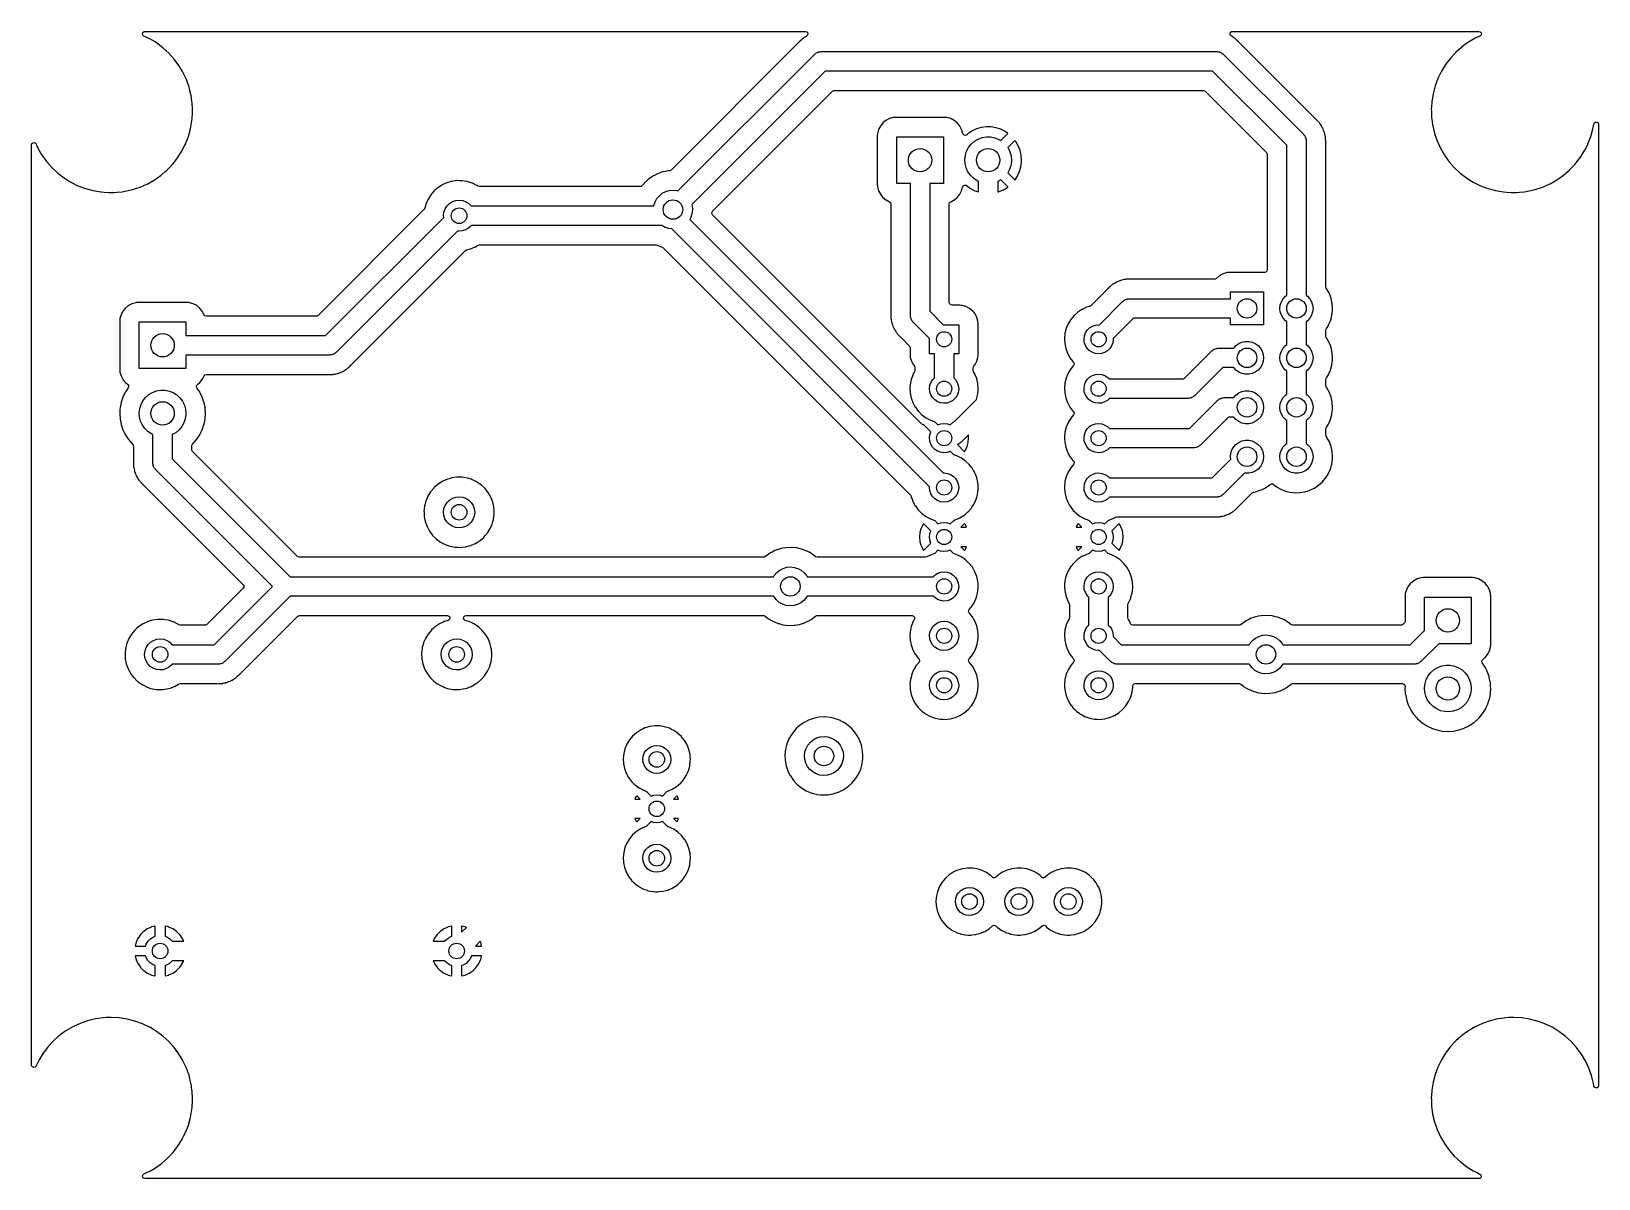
# Model space of a CAD drawing. Extents: x 1.63 to 4.81, y -6.15 to -3.83.
import ezdxf

# ---------------------------------------------------------------- set-up
doc = ezdxf.new("R2010")
doc.units = 0
doc.header["$MEASUREMENT"] = 0
doc.layers.add('BLACK', color=7, linetype='CONTINUOUS')

msp = doc.modelspace()

# ---------------------------------------------------------------- linework, layer by layer
at = {"layer": 'BLACK', "linetype": 'CONTINUOUS'}
for p, q in [((1.85947, -3.83186), (1.86031, -3.82919)), ((1.86021, -3.83455), (1.85947, -3.83186)), ((1.86229, -3.83642), (1.86021, -3.83455)), ((1.86031, -3.82919), (1.86245, -3.8274)), ((1.86533, -3.83788), (1.86229, -3.83642)), ((1.86245, -3.8274), (1.86443, -3.82699)), ((1.86443, -3.82699), (3.2008, -3.82699)), ((3.20193, -3.83712), (3.19954, -3.83847)), ((3.2008, -3.82699), (3.20348, -3.82778)), ((3.20218, -3.83696), (3.20193, -3.83712)), ((3.2035, -3.83611), (3.20218, -3.83696)), ((3.20348, -3.82778), (3.20531, -3.82989)), ((3.20455, -3.8352), (3.2035, -3.83611)), ((3.20571, -3.83265), (3.20455, -3.8352)), ((3.20531, -3.82989), (3.20571, -3.83265)), ((4.05979, -3.83151), (4.06081, -3.82891)), ((4.06034, -3.83425), (4.05979, -3.83151)), ((4.06201, -3.83598), (4.06034, -3.83425)), ((4.06081, -3.82891), (4.06308, -3.82727)), ((4.06196, -3.83606), (4.06201, -3.83598)), ((4.0644, -3.83772), (4.06196, -3.83606)), ((4.06308, -3.82727), (4.06473, -3.82699)), ((4.06473, -3.82699), (4.56344, -3.82699)), ((4.56552, -3.83645), (4.55608, -3.84082)), ((4.56344, -3.82699), (4.56612, -3.82778)), ((4.56719, -3.8352), (4.56552, -3.83645)), ((4.56612, -3.82778), (4.56795, -3.82989)), ((4.56835, -3.83265), (4.56719, -3.8352)), ((4.56795, -3.82989), (4.56835, -3.83265)), ((1.87383, -3.84195), (1.86533, -3.83788)), ((1.87393, -3.84201), (1.87383, -3.84195)), ((1.88467, -3.84852), (1.87393, -3.84201)), ((1.87393, -3.84201), (1.87393, -3.84201)), ((1.88767, -3.85033), (1.88467, -3.84852)), ((1.90062, -3.86002), (1.88767, -3.85033)), ((1.91256, -3.87093), (1.90062, -3.86002)), ((3.18824, -3.8485), (2.92909, -4.10765)), ((3.18862, -3.84806), (3.18824, -3.8485)), ((3.1892, -3.84733), (3.18862, -3.84806)), ((3.18932, -3.84717), (3.1892, -3.84733)), ((3.1892, -3.84733), (3.1892, -3.84733)), ((3.19185, -3.84487), (3.18932, -3.84717)), ((3.19202, -3.84471), (3.19185, -3.84487)), ((3.19315, -3.84358), (3.19202, -3.84471)), ((3.19325, -3.8435), (3.19315, -3.84358)), ((3.1941, -3.84281), (3.19325, -3.8435)), ((3.19325, -3.8435), (3.19325, -3.8435)), ((3.19432, -3.84262), (3.1941, -3.84281)), ((3.19651, -3.84063), (3.19432, -3.84262)), ((3.19777, -3.83982), (3.19651, -3.84063)), ((3.19819, -3.83951), (3.19777, -3.83982)), ((3.1992, -3.8387), (3.19819, -3.83951)), ((3.19936, -3.83857), (3.1992, -3.8387)), ((3.1992, -3.8387), (3.1992, -3.8387)), ((3.19954, -3.83847), (3.19936, -3.83857)), ((3.19954, -3.83847), (3.19954, -3.83847)), ((3.22532, -3.86954), (3.22715, -3.8687)), ((3.22715, -3.8687), (3.22794, -3.86859)), ((3.22794, -3.86859), (3.22869, -3.86832)), ((3.22869, -3.86832), (3.23069, -3.8682)), ((3.23069, -3.8682), (3.23268, -3.86791)), ((3.23268, -3.86791), (4.03268, -3.86791)), ((4.03268, -3.86791), (4.03292, -3.86791)), ((4.03292, -3.86791), (4.0349, -3.86822)), ((4.0349, -3.86822), (4.0369, -3.86837)), ((4.0369, -3.86837), (4.03765, -3.86865)), ((4.03765, -3.86865), (4.03843, -3.86877)), ((4.03843, -3.86877), (4.04025, -3.86963)), ((4.06465, -3.83788), (4.0644, -3.83772)), ((4.06718, -3.8394), (4.06465, -3.83788)), ((4.06751, -3.83968), (4.06718, -3.8394)), ((4.06833, -3.84037), (4.06751, -3.83968)), ((4.06874, -3.84069), (4.06833, -3.84037)), ((4.06998, -3.84153), (4.06874, -3.84069)), ((4.07013, -3.84167), (4.06998, -3.84153)), ((4.07212, -3.84357), (4.07013, -3.84167)), ((4.07234, -3.84377), (4.07212, -3.84357)), ((4.07263, -3.84402), (4.07234, -3.84377)), ((4.07271, -3.84408), (4.07263, -3.84402)), ((4.07263, -3.84402), (4.07263, -3.84402)), ((4.07384, -3.84521), (4.07271, -3.84408)), ((4.07392, -3.84529), (4.07384, -3.84521)), ((4.077, -3.84824), (4.07392, -3.84529)), ((4.07713, -3.84841), (4.077, -3.84824)), ((4.07721, -3.84852), (4.07713, -3.84841)), ((4.07713, -3.84841), (4.07713, -3.84841)), ((4.07767, -3.84905), (4.07721, -3.84852)), ((4.23339, -4.00477), (4.07767, -3.84905)), ((4.52728, -3.86002), (4.51683, -3.8693)), ((4.52884, -3.85864), (4.52728, -3.86002)), ((4.52893, -3.85856), (4.52884, -3.85864)), ((4.52884, -3.85864), (4.52884, -3.85864)), ((4.52903, -3.85849), (4.52893, -3.85856)), ((4.54015, -3.8504), (4.52903, -3.85849)), ((4.52903, -3.85849), (4.52903, -3.85849)), ((4.54202, -3.84905), (4.54015, -3.8504)), ((4.55597, -3.84087), (4.54202, -3.84905)), ((4.55608, -3.84082), (4.55597, -3.84087)), ((4.55608, -3.84082), (4.55608, -3.84082)), ((1.92339, -3.88295), (1.91256, -3.87093)), ((1.93299, -3.89597), (1.92339, -3.88295)), ((1.93305, -3.89608), (1.93299, -3.89597)), ((1.94012, -3.90794), (1.93305, -3.89608)), ((2.94274, -4.1497), (3.21876, -3.87368)), ((3.21876, -3.87368), (3.21893, -3.87351)), ((3.21893, -3.87351), (3.22055, -3.87233)), ((3.22055, -3.87233), (3.22207, -3.87101)), ((3.22207, -3.87101), (3.22279, -3.87069)), ((3.22279, -3.87069), (3.22344, -3.87022)), ((3.22344, -3.87022), (3.22532, -3.86954)), ((4.04025, -3.86963), (4.04213, -3.87033)), ((4.04213, -3.87033), (4.04277, -3.87081)), ((4.04277, -3.87081), (4.04348, -3.87115)), ((4.04348, -3.87115), (4.04499, -3.87247)), ((4.04499, -3.87247), (4.0466, -3.87368)), ((4.0466, -3.87368), (4.20821, -4.03529)), ((4.496, -3.89416), (4.48765, -3.90773)), ((4.49606, -3.89405), (4.496, -3.89416)), ((4.50441, -3.88305), (4.49606, -3.89405)), ((4.50577, -3.88127), (4.50441, -3.88305)), ((4.50584, -3.88117), (4.50577, -3.88127)), ((4.50577, -3.88127), (4.50577, -3.88127)), ((4.5154, -3.87085), (4.50584, -3.88117)), ((4.51675, -3.86939), (4.5154, -3.87085)), ((4.51683, -3.8693), (4.51675, -3.86939)), ((4.51675, -3.86939), (4.51675, -3.86939)), ((1.94127, -3.90987), (1.94012, -3.90794)), ((1.94816, -3.9245), (1.94127, -3.90987)), ((1.95094, -3.93232), (1.94816, -3.9245)), ((3.24083, -3.90728), (2.97057, -4.17754)), ((4.02452, -3.90728), (3.24083, -3.90728)), ((4.17461, -4.05737), (4.02452, -3.90728)), ((4.48049, -3.92237), (4.47485, -3.93753)), ((4.48758, -3.90783), (4.48049, -3.92237)), ((4.48765, -3.90773), (4.48758, -3.90783)), ((4.48765, -3.90773), (4.48765, -3.90773)), ((1.9528, -3.93753), (1.95094, -3.93232)), ((1.95359, -3.93974), (1.9528, -3.93753)), ((1.9575, -3.95544), (1.95359, -3.93974)), ((1.95752, -3.95556), (1.9575, -3.95544)), ((1.9595, -3.96902), (1.95752, -3.95556)), ((1.95752, -3.95556), (1.95752, -3.95556)), ((3.0667, -4.13712), (3.25569, -3.94813)), ((3.25569, -3.94813), (3.25815, -3.94679)), ((3.25815, -3.94679), (3.2592, -3.94667)), ((3.2592, -3.94667), (4.00615, -3.94667)), ((4.00615, -3.94667), (4.00883, -3.94746)), ((4.00883, -3.94746), (4.00966, -3.94813)), ((4.00966, -3.94813), (4.13376, -4.07223)), ((4.47072, -3.95317), (4.46814, -3.96914)), ((4.47485, -3.93753), (4.47072, -3.95317)), ((1.95986, -3.97144), (1.9595, -3.96902)), ((1.95972, -4.00352), (1.96058, -3.9923)), ((1.95987, -3.97156), (1.95986, -3.97144)), ((1.96055, -3.98541), (1.95987, -3.97156)), ((1.96065, -3.9876), (1.96055, -3.98541)), ((1.96058, -3.9923), (1.96059, -3.99222)), ((1.96058, -3.9923), (1.96058, -3.9923)), ((1.96059, -3.99222), (1.96065, -3.9876)), ((4.46799, -3.97144), (4.46712, -3.98529)), ((4.46712, -3.98529), (4.46712, -3.98541)), ((4.46712, -3.98541), (4.4672, -3.9876)), ((4.4672, -3.9876), (4.4672, -3.9876)), ((4.4672, -3.9876), (4.46767, -4.00096)), ((4.46813, -3.96926), (4.46799, -3.97144)), ((4.46814, -3.96914), (4.46813, -3.96926)), ((4.46813, -3.96926), (4.46813, -3.96926)), ((1.95219, -4.03986), (1.95654, -4.02428)), ((1.95654, -4.02428), (1.95935, -4.00835)), ((1.95935, -4.00835), (1.95972, -4.00352)), ((3.34867, -4.02565), (3.34647, -4.03334)), ((3.35238, -4.01856), (3.34867, -4.02565)), ((3.35316, -4.01761), (3.35238, -4.01856)), ((3.35728, -4.01255), (3.35316, -4.01761)), ((3.35744, -4.01236), (3.35728, -4.01255)), ((3.36364, -4.0073), (3.35744, -4.01236)), ((3.37073, -4.00359), (3.36364, -4.0073)), ((3.37842, -4.00139), (3.37073, -4.00359)), ((3.37967, -4.00128), (3.37842, -4.00139)), ((3.38305, -4.00097), (3.37967, -4.00128)), ((3.38316, -4.00096), (3.38305, -4.00097)), ((3.38305, -4.00097), (3.38305, -4.00097)), ((3.4822, -4.00096), (3.38316, -4.00096)), ((3.48231, -4.00097), (3.4822, -4.00096)), ((3.48569, -4.00128), (3.48231, -4.00097)), ((3.48231, -4.00097), (3.48231, -4.00097)), ((3.48693, -4.00139), (3.48569, -4.00128)), ((3.49462, -4.00359), (3.48693, -4.00139)), ((3.50172, -4.0073), (3.49462, -4.00359)), ((3.50792, -4.01236), (3.50172, -4.0073)), ((3.50808, -4.01255), (3.50792, -4.01236)), ((3.5122, -4.01761), (3.50808, -4.01255)), ((3.51298, -4.01856), (3.5122, -4.01761)), ((3.51668, -4.02565), (3.51298, -4.01856)), ((3.51889, -4.03334), (3.51668, -4.02565)), ((3.54669, -4.02451), (3.53795, -4.02854)), ((3.54703, -4.02438), (3.54669, -4.02451)), ((3.55628, -4.02169), (3.54703, -4.02438)), ((3.55663, -4.02161), (3.55628, -4.02169)), ((3.56617, -4.02032), (3.55663, -4.02161)), ((3.56654, -4.02029), (3.56617, -4.02032)), ((3.57617, -4.02042), (3.56654, -4.02029)), ((3.57653, -4.02045), (3.57617, -4.02042)), ((3.58603, -4.022), (3.57653, -4.02045)), ((3.58639, -4.02208), (3.58603, -4.022)), ((3.59556, -4.02502), (3.58639, -4.02208)), ((3.5959, -4.02516), (3.59556, -4.02502)), ((3.60453, -4.02942), (3.5959, -4.02516)), ((4.23383, -4.00516), (4.23339, -4.00477)), ((4.23456, -4.00573), (4.23383, -4.00516)), ((4.23472, -4.00586), (4.23456, -4.00573)), ((4.23456, -4.00573), (4.23456, -4.00573)), ((4.23617, -4.00746), (4.23472, -4.00586)), ((4.23702, -4.00839), (4.23617, -4.00746)), ((4.23718, -4.00856), (4.23702, -4.00839)), ((4.23831, -4.00969), (4.23718, -4.00856)), ((4.2389, -4.01041), (4.23831, -4.00969)), ((4.23907, -4.01063), (4.2389, -4.01041)), ((4.23927, -4.01086), (4.23907, -4.01063)), ((4.24126, -4.01304), (4.23927, -4.01086)), ((4.24137, -4.01322), (4.24126, -4.01304)), ((4.24207, -4.01431), (4.24137, -4.01322)), ((4.24137, -4.01322), (4.24137, -4.01322)), ((4.24238, -4.01473), (4.24207, -4.01431)), ((4.24253, -4.01491), (4.24238, -4.01473)), ((4.24332, -4.01589), (4.24253, -4.01491)), ((4.24342, -4.01607), (4.24332, -4.01589)), ((4.24477, -4.01847), (4.24342, -4.01607)), ((4.24342, -4.01607), (4.24342, -4.01607)), ((4.24493, -4.01872), (4.24477, -4.01847)), ((4.24653, -4.0212), (4.24493, -4.01872)), ((4.24661, -4.02139), (4.24653, -4.0212)), ((4.24713, -4.02258), (4.24661, -4.02139)), ((4.24661, -4.02139), (4.24661, -4.02139)), ((4.24736, -4.02304), (4.24713, -4.02258)), ((4.2481, -4.02435), (4.24736, -4.02304)), ((4.24909, -4.02704), (4.2481, -4.02435)), ((4.24912, -4.02713), (4.24909, -4.02704)), ((4.24923, -4.0274), (4.24912, -4.02713)), ((4.25041, -4.03011), (4.24923, -4.0274)), ((4.46767, -4.00096), (4.46768, -4.00145)), ((4.46768, -4.00145), (4.4677, -4.00157)), ((4.4677, -4.00157), (4.4677, -4.00157)), ((4.4677, -4.00157), (4.46877, -4.00959)), ((4.46877, -4.00959), (4.46982, -4.01749)), ((4.46982, -4.01749), (4.46985, -4.01761)), ((4.46985, -4.01761), (4.46985, -4.01761)), ((4.46985, -4.01761), (4.47139, -4.02416)), ((4.47139, -4.02416), (4.47352, -4.03324)), ((4.78979, -4.03986), (4.79414, -4.02428)), ((4.79414, -4.02428), (4.79584, -4.0146)), ((4.79584, -4.0146), (4.79708, -4.0121)), ((4.79708, -4.0121), (4.79948, -4.01066)), ((4.79948, -4.01066), (4.80228, -4.01075)), ((4.80228, -4.01075), (4.80458, -4.01233)), ((4.80458, -4.01233), (4.80566, -4.01491)), ((4.80566, -4.01491), (4.80569, -4.01546)), ((4.80569, -4.01546), (4.80569, -5.95961)), ((1.63447, -4.0568), (1.63526, -4.05412)), ((1.63447, -5.91816), (1.63447, -4.0568)), ((1.63526, -4.05412), (1.63737, -4.05229)), ((1.63737, -4.05229), (1.64014, -4.05189)), ((1.64014, -4.05189), (1.64268, -4.05305)), ((1.64268, -4.05305), (1.64395, -4.05475)), ((1.64395, -4.05475), (1.64507, -4.05722)), ((1.64507, -4.05722), (1.64782, -4.06328)), ((1.93994, -4.0676), (1.94459, -4.05841)), ((1.94459, -4.05841), (1.94634, -4.05494)), ((1.94634, -4.05494), (1.94638, -4.05483)), ((1.94638, -4.05483), (1.95088, -4.04322)), ((1.94638, -4.05483), (1.94638, -4.05483)), ((1.95088, -4.04322), (1.95219, -4.03986)), ((3.3461, -4.03741), (3.34604, -4.03808)), ((3.34604, -4.03808), (3.34604, -4.13712)), ((3.34644, -4.03358), (3.3461, -4.03741)), ((3.34647, -4.03334), (3.34644, -4.03358)), ((3.38543, -4.13484), (3.38543, -4.04035)), ((3.38543, -4.04035), (3.47992, -4.04035)), ((3.47992, -4.04035), (3.47992, -4.13484)), ((3.5189, -4.03347), (3.51889, -4.03334)), ((3.51962, -4.03525), (3.5189, -4.03347)), ((3.52176, -4.03705), (3.51962, -4.03525)), ((3.52453, -4.03741), (3.52176, -4.03705)), ((3.52706, -4.03621), (3.52453, -4.03741)), ((3.52928, -4.03422), (3.52706, -4.03621)), ((3.52958, -4.034), (3.52928, -4.03422)), ((3.53763, -4.02872), (3.52958, -4.034)), ((3.53085, -4.06187), (3.5362, -4.05508)), ((3.5362, -4.05508), (3.5427, -4.04938)), ((3.53795, -4.02854), (3.53763, -4.02872)), ((3.5427, -4.04938), (3.55013, -4.04496)), ((3.55013, -4.04496), (3.55824, -4.04196)), ((3.55824, -4.04196), (3.56677, -4.0405)), ((3.56677, -4.0405), (3.57541, -4.04061)), ((3.57541, -4.04061), (3.58389, -4.0423)), ((3.58389, -4.0423), (3.59192, -4.0455)), ((3.59192, -4.0455), (3.59591, -4.04802)), ((3.59591, -4.04802), (3.60994, -4.03399)), ((3.60485, -4.0296), (3.60453, -4.02942)), ((3.60982, -4.03305), (3.60485, -4.0296)), ((3.61019, -4.03353), (3.60982, -4.03305)), ((3.60994, -4.03399), (3.61019, -4.03353)), ((3.62411, -4.04811), (3.61013, -4.06208)), ((3.62456, -4.04785), (3.62411, -4.04811)), ((3.62503, -4.04818), (3.62456, -4.04785)), ((3.62626, -4.04975), (3.62503, -4.04818)), ((3.62647, -4.05005), (3.62626, -4.04975)), ((3.63124, -4.05841), (3.62647, -4.05005)), ((3.6314, -4.05874), (3.63124, -4.05841)), ((3.63489, -4.06771), (3.6314, -4.05874)), ((4.17461, -4.36076), (4.17461, -4.05737)), ((4.20821, -4.03529), (4.20838, -4.03546)), ((4.20838, -4.03546), (4.20956, -4.03709)), ((4.20956, -4.03709), (4.21088, -4.03861)), ((4.21088, -4.03861), (4.2112, -4.03933)), ((4.2112, -4.03933), (4.21167, -4.03997)), ((4.21167, -4.03997), (4.21235, -4.04186)), ((4.21235, -4.04186), (4.21319, -4.04369)), ((4.21319, -4.04369), (4.2133, -4.04447)), ((4.2133, -4.04447), (4.21357, -4.04522)), ((4.21357, -4.04522), (4.21369, -4.04723)), ((4.21369, -4.04723), (4.21398, -4.04921)), ((4.21398, -4.04921), (4.21398, -4.36076)), ((4.25046, -4.03031), (4.25041, -4.03011)), ((4.25077, -4.03157), (4.25046, -4.03031)), ((4.25046, -4.03031), (4.25046, -4.03031)), ((4.25092, -4.03206), (4.25077, -4.03157)), ((4.25144, -4.03347), (4.25092, -4.03206)), ((4.25148, -4.03367), (4.25144, -4.03347)), ((4.25199, -4.03638), (4.25148, -4.03367)), ((4.25148, -4.03367), (4.25148, -4.03367)), ((4.25205, -4.03666), (4.25199, -4.03638)), ((4.25241, -4.03808), (4.25205, -4.03666)), ((4.25277, -4.03953), (4.25241, -4.03808)), ((4.2529, -4.04103), (4.25277, -4.03953)), ((4.25297, -4.04154), (4.2529, -4.04103)), ((4.25324, -4.04302), (4.25297, -4.04154)), ((4.25325, -4.04322), (4.25324, -4.04302)), ((4.25331, -4.04597), (4.25325, -4.04322)), ((4.25333, -4.04627), (4.25331, -4.04597)), ((4.25336, -4.04665), (4.25333, -4.04627)), ((4.25337, -4.04675), (4.25336, -4.04665)), ((4.25336, -4.04665), (4.25336, -4.04665)), ((4.25337, -4.04835), (4.25337, -4.04675)), ((4.25337, -4.04846), (4.25337, -4.04835)), ((4.2534, -4.05005), (4.25337, -4.04846)), ((4.25337, -4.05377), (4.25342, -4.05307)), ((4.25337, -4.34331), (4.25337, -4.05377)), ((4.25346, -4.05273), (4.2534, -4.05005)), ((4.25342, -4.05307), (4.25344, -4.05293)), ((4.25344, -4.05293), (4.25346, -4.05273)), ((4.25344, -4.05293), (4.25344, -4.05293)), ((4.47352, -4.03324), (4.47356, -4.03335)), ((4.47356, -4.03335), (4.47356, -4.03335)), ((4.47356, -4.03335), (4.47869, -4.04844)), ((4.47869, -4.04844), (4.47869, -4.04844)), ((4.47869, -4.04844), (4.47873, -4.04855)), ((4.47873, -4.04855), (4.48541, -4.06328)), ((4.77754, -4.0676), (4.78219, -4.05841)), ((4.78219, -4.05841), (4.78394, -4.05494)), ((4.78394, -4.05494), (4.78398, -4.05483)), ((4.78398, -4.05483), (4.78848, -4.04322)), ((4.78398, -4.05483), (4.78398, -4.05483)), ((4.78848, -4.04322), (4.78979, -4.03986)), ((1.64782, -4.06328), (1.6559, -4.07729)), ((1.6559, -4.07729), (1.65597, -4.07739)), ((1.65597, -4.07739), (1.65597, -4.07739)), ((1.65597, -4.07739), (1.66355, -4.08798)), ((1.66355, -4.08798), (1.66532, -4.09044)), ((1.66532, -4.09044), (1.6654, -4.09054)), ((1.6654, -4.09054), (1.6654, -4.09054)), ((1.6654, -4.09054), (1.6659, -4.09111)), ((1.92042, -4.09579), (1.92467, -4.09035)), ((1.92467, -4.09035), (1.9303, -4.08314)), ((1.9303, -4.08314), (1.93038, -4.08304)), ((1.9303, -4.08314), (1.9303, -4.08314)), ((1.93038, -4.08304), (1.93044, -4.08294)), ((1.93044, -4.08294), (1.93898, -4.06948)), ((1.93044, -4.08294), (1.93044, -4.08294)), ((1.93898, -4.06948), (1.93904, -4.06938)), ((1.93898, -4.06948), (1.93898, -4.06948)), ((1.93904, -4.06938), (1.93994, -4.0676)), ((3.52324, -4.08636), (3.52426, -4.07778)), ((3.52381, -4.09499), (3.52324, -4.08636)), ((3.52426, -4.07778), (3.52682, -4.06952)), ((3.52682, -4.06952), (3.53085, -4.06187)), ((3.61013, -4.06208), (3.61075, -4.06291)), ((3.61075, -4.06291), (3.61458, -4.07067)), ((3.61458, -4.07067), (3.61693, -4.07899)), ((3.61765, -4.09007), (3.61641, -4.09863)), ((3.61693, -4.07899), (3.61772, -4.0876)), ((3.61772, -4.0876), (3.61765, -4.09007)), ((3.635, -4.06806), (3.63489, -4.06771)), ((3.63712, -4.07745), (3.635, -4.06806)), ((3.63718, -4.07781), (3.63712, -4.07745)), ((3.6379, -4.08747), (3.63718, -4.07781)), ((3.63782, -4.091), (3.6379, -4.08772)), ((3.6379, -4.08772), (3.6379, -4.08747)), ((4.13376, -4.07223), (4.1351, -4.07468)), ((4.1351, -4.07468), (4.13522, -4.07574)), ((4.13522, -4.07574), (4.13522, -4.30979)), ((4.48541, -4.06328), (4.4935, -4.07729)), ((4.4935, -4.07729), (4.49357, -4.07739)), ((4.49357, -4.07739), (4.49357, -4.07739)), ((4.49357, -4.07739), (4.50115, -4.08798)), ((4.50115, -4.08798), (4.50292, -4.09044)), ((4.50292, -4.09044), (4.503, -4.09054)), ((4.503, -4.09054), (4.503, -4.09054)), ((4.503, -4.09054), (4.5035, -4.09111)), ((4.75802, -4.09579), (4.76227, -4.09035)), ((4.76227, -4.09035), (4.7679, -4.08314)), ((4.7679, -4.08314), (4.76797, -4.08304)), ((4.7679, -4.08314), (4.7679, -4.08314)), ((4.76797, -4.08304), (4.76804, -4.08294)), ((4.76804, -4.08294), (4.77658, -4.06948)), ((4.76804, -4.08294), (4.76804, -4.08294)), ((4.77658, -4.06948), (4.77664, -4.06938)), ((4.77658, -4.06948), (4.77658, -4.06948)), ((4.77664, -4.06938), (4.77754, -4.0676)), ((1.6659, -4.09111), (1.67598, -4.10262)), ((1.67598, -4.10262), (1.68777, -4.11369)), ((1.68777, -4.11369), (1.70058, -4.12356)), ((1.88956, -4.12333), (1.89692, -4.11814)), ((1.89692, -4.11814), (1.89702, -4.11807)), ((1.89692, -4.11814), (1.89692, -4.11814)), ((1.89702, -4.11807), (1.90541, -4.11083)), ((1.90541, -4.11083), (1.90917, -4.10758)), ((1.90917, -4.10758), (1.90926, -4.1075)), ((1.90917, -4.10758), (1.90917, -4.10758)), ((1.90926, -4.1075), (1.91391, -4.10262)), ((1.91391, -4.10262), (1.92033, -4.09588)), ((1.92033, -4.09588), (1.92042, -4.09579)), ((2.89128, -4.12037), (2.88693, -4.12349)), ((2.89142, -4.12027), (2.89128, -4.12037)), ((2.89128, -4.12037), (2.89128, -4.12037)), ((2.89581, -4.11799), (2.89142, -4.12027)), ((2.90116, -4.11521), (2.89581, -4.11799)), ((2.90132, -4.11513), (2.90116, -4.11521)), ((2.90116, -4.11521), (2.90116, -4.11521)), ((2.90148, -4.11507), (2.90132, -4.11513)), ((2.91168, -4.11149), (2.90148, -4.11507)), ((2.90148, -4.11507), (2.90148, -4.11507)), ((2.91184, -4.11144), (2.91168, -4.11149)), ((2.91201, -4.1114), (2.91184, -4.11144)), ((2.91735, -4.11034), (2.91201, -4.1114)), ((2.91201, -4.1114), (2.91201, -4.1114)), ((2.92278, -4.10926), (2.91735, -4.11034)), ((2.92296, -4.10925), (2.92278, -4.10926)), ((2.92441, -4.10917), (2.92296, -4.10925)), ((2.92296, -4.10925), (2.92296, -4.10925)), ((2.92585, -4.10909), (2.92441, -4.10917)), ((2.92663, -4.10899), (2.92585, -4.10909)), ((2.92909, -4.10765), (2.92663, -4.10899)), ((3.52594, -4.10337), (3.52381, -4.09499)), ((3.52956, -4.11122), (3.52594, -4.10337)), ((3.53455, -4.11828), (3.52956, -4.11122)), ((3.54074, -4.12431), (3.53455, -4.11828)), ((3.61363, -4.10681), (3.61011, -4.1131)), ((3.61011, -4.1131), (3.62416, -4.12715)), ((3.61641, -4.09863), (3.61363, -4.10681)), ((3.62498, -4.12717), (3.62963, -4.11993)), ((3.62963, -4.11993), (3.62981, -4.11961)), ((3.62981, -4.11961), (3.63376, -4.11083)), ((3.63376, -4.11083), (3.63389, -4.11048)), ((3.63389, -4.11048), (3.6365, -4.10122)), ((3.6365, -4.10122), (3.63657, -4.10086)), ((3.63657, -4.10086), (3.6378, -4.09125)), ((3.6378, -4.09125), (3.63782, -4.091)), ((4.5035, -4.09111), (4.51357, -4.10262)), ((4.51357, -4.10262), (4.52537, -4.11369)), ((4.52537, -4.11369), (4.53818, -4.12356)), ((4.72716, -4.12333), (4.73452, -4.11814)), ((4.73452, -4.11814), (4.73461, -4.11807)), ((4.73452, -4.11814), (4.73452, -4.11814)), ((4.73461, -4.11807), (4.743, -4.11083)), ((4.743, -4.11083), (4.74677, -4.10758)), ((4.74677, -4.10758), (4.74686, -4.1075)), ((4.74677, -4.10758), (4.74677, -4.10758)), ((4.74686, -4.1075), (4.75151, -4.10262)), ((4.75151, -4.10262), (4.75793, -4.09588)), ((4.75793, -4.09588), (4.75802, -4.09579)), ((1.70058, -4.12356), (1.70069, -4.12362)), ((1.70069, -4.12362), (1.70069, -4.12362)), ((1.70069, -4.12362), (1.70554, -4.12666)), ((1.70554, -4.12666), (1.7143, -4.13213)), ((1.7143, -4.13213), (1.72879, -4.13932)), ((1.72879, -4.13932), (1.74391, -4.14507)), ((1.74391, -4.14507), (1.75952, -4.14931)), ((1.75952, -4.14931), (1.7712, -4.15128)), ((1.7712, -4.15128), (1.77536, -4.15199)), ((1.77536, -4.15199), (1.77536, -4.15199)), ((1.77536, -4.15199), (1.77547, -4.15201)), ((1.77547, -4.15201), (1.78185, -4.15245)), ((1.78185, -4.15245), (1.79149, -4.15313)), ((1.79149, -4.15313), (1.79149, -4.15313)), ((1.79149, -4.15313), (1.79161, -4.15314)), ((1.79161, -4.15314), (1.80207, -4.15284)), ((1.80207, -4.15284), (1.80766, -4.15269)), ((1.80766, -4.15269), (1.80778, -4.15268)), ((1.80766, -4.15269), (1.80766, -4.15269)), ((1.80778, -4.15268), (1.8079, -4.15267)), ((1.8079, -4.15267), (1.81791, -4.1514)), ((1.8079, -4.15267), (1.8079, -4.15267)), ((1.81791, -4.1514), (1.82383, -4.15066)), ((1.82383, -4.15066), (1.82395, -4.15063)), ((1.82395, -4.15063), (1.83949, -4.1471)), ((1.82395, -4.15063), (1.82395, -4.15063)), ((1.83949, -4.1471), (1.8396, -4.14707)), ((1.83949, -4.1471), (1.83949, -4.1471)), ((1.8396, -4.14707), (1.84563, -4.14507)), ((1.84563, -4.14507), (1.85484, -4.142)), ((1.85484, -4.142), (1.85495, -4.14197)), ((1.85484, -4.142), (1.85484, -4.142)), ((1.85495, -4.14197), (1.86059, -4.13946)), ((1.86059, -4.13946), (1.86962, -4.13544)), ((1.86962, -4.13544), (1.86973, -4.13539)), ((1.86962, -4.13544), (1.86962, -4.13544)), ((1.86973, -4.13539), (1.86984, -4.13533)), ((1.86984, -4.13533), (1.88369, -4.12746)), ((1.88369, -4.12746), (1.8838, -4.1274)), ((1.88369, -4.12746), (1.88369, -4.12746)), ((1.8838, -4.1274), (1.88956, -4.12333)), ((2.44887, -4.15062), (2.44213, -4.15872)), ((2.44982, -4.14977), (2.44887, -4.15062)), ((2.45514, -4.14502), (2.44982, -4.14977)), ((2.45673, -4.1436), (2.45514, -4.14502)), ((2.45688, -4.1435), (2.45673, -4.1436)), ((2.46425, -4.13867), (2.45688, -4.1435)), ((2.45688, -4.1435), (2.45688, -4.1435)), ((2.46554, -4.13783), (2.46425, -4.13867)), ((2.47311, -4.13434), (2.46554, -4.13783)), ((2.47494, -4.13349), (2.47311, -4.13434)), ((2.47511, -4.13342), (2.47494, -4.13349)), ((2.47494, -4.13349), (2.47494, -4.13349)), ((2.48381, -4.13088), (2.47511, -4.13342)), ((2.48504, -4.13052), (2.48381, -4.13088)), ((2.48522, -4.13047), (2.48504, -4.13052)), ((2.48504, -4.13052), (2.48504, -4.13052)), ((2.49566, -4.12905), (2.48522, -4.13047)), ((2.49584, -4.12905), (2.49566, -4.12905)), ((2.50093, -4.12912), (2.49584, -4.12905)), ((2.49584, -4.12905), (2.49584, -4.12905)), ((2.5062, -4.12919), (2.50093, -4.12912)), ((2.50638, -4.12922), (2.5062, -4.12919)), ((2.51087, -4.12995), (2.50638, -4.12922)), ((2.50638, -4.12922), (2.50638, -4.12922)), ((2.51659, -4.13088), (2.51087, -4.12995)), ((2.52663, -4.13409), (2.51659, -4.13088)), ((2.52679, -4.13417), (2.52663, -4.13409)), ((2.53591, -4.13867), (2.52679, -4.13417)), ((2.52679, -4.13417), (2.52679, -4.13417)), ((2.53608, -4.13875), (2.53591, -4.13867)), ((2.53623, -4.13886), (2.53608, -4.13875)), ((2.53794, -4.14004), (2.53623, -4.13886)), ((2.53623, -4.13886), (2.53623, -4.13886)), ((2.54076, -4.14093), (2.53794, -4.14004)), ((2.86677, -4.14093), (2.54076, -4.14093)), ((2.86839, -4.14065), (2.86677, -4.14093)), ((2.87067, -4.13904), (2.86839, -4.14065)), ((2.87417, -4.13459), (2.87067, -4.13904)), ((2.87428, -4.13446), (2.87417, -4.13459)), ((2.87466, -4.13409), (2.87428, -4.13446)), ((2.88222, -4.12688), (2.87466, -4.13409)), ((2.88235, -4.12676), (2.88222, -4.12688)), ((2.88222, -4.12688), (2.88222, -4.12688)), ((2.88693, -4.12349), (2.88235, -4.12676)), ((2.91112, -4.15465), (2.91793, -4.1511)), ((2.91793, -4.1511), (2.9253, -4.14893)), ((2.9253, -4.14893), (2.93295, -4.14823)), ((2.93295, -4.14823), (2.94059, -4.14903)), ((2.94059, -4.14903), (2.94274, -4.1497)), ((3.01284, -4.19098), (3.0667, -4.13712)), ((3.34604, -4.13712), (3.34605, -4.13723)), ((3.34605, -4.13723), (3.34624, -4.13927)), ((3.34605, -4.13723), (3.34605, -4.13723)), ((3.34624, -4.13927), (3.34647, -4.14185)), ((3.34647, -4.14185), (3.34867, -4.14955)), ((3.34867, -4.14955), (3.35238, -4.15664)), ((3.41299, -4.13484), (3.38543, -4.13484)), ((3.41299, -4.40138), (3.41299, -4.13484)), ((3.47992, -4.13484), (3.45236, -4.13484)), ((3.45236, -4.13484), (3.45236, -4.39322)), ((3.51298, -4.15664), (3.51668, -4.14955)), ((3.51668, -4.14955), (3.51739, -4.14707)), ((3.51739, -4.14707), (3.51882, -4.14208)), ((3.51882, -4.14208), (3.51889, -4.14185)), ((3.51882, -4.14208), (3.51882, -4.14208)), ((3.51889, -4.14185), (3.5189, -4.14186)), ((3.5189, -4.14186), (3.52011, -4.13946)), ((3.52011, -4.13946), (3.52252, -4.13804)), ((3.52252, -4.13804), (3.52532, -4.13816)), ((3.52532, -4.13816), (3.52665, -4.13892)), ((3.52665, -4.13892), (3.52668, -4.13887)), ((3.52668, -4.13887), (3.53459, -4.14468)), ((3.53459, -4.14468), (3.5349, -4.14487)), ((3.5349, -4.14487), (3.54342, -4.14935)), ((3.54793, -4.12912), (3.54074, -4.12431)), ((3.54342, -4.14935), (3.54376, -4.1495)), ((3.54376, -4.1495), (3.55079, -4.15195)), ((3.55079, -4.13035), (3.54793, -4.12912)), ((3.55079, -4.15195), (3.55079, -4.13035)), ((3.59597, -4.12724), (3.59016, -4.1305)), ((3.59016, -4.1305), (3.59016, -4.15195)), ((3.59016, -4.15195), (3.59225, -4.1514)), ((3.59225, -4.1514), (3.5926, -4.15128)), ((3.5926, -4.15128), (3.60144, -4.14748)), ((3.61008, -4.14135), (3.59597, -4.12724)), ((3.60144, -4.14748), (3.60177, -4.14731)), ((3.60177, -4.14731), (3.60995, -4.14225)), ((3.60995, -4.14225), (3.61002, -4.1422)), ((3.61002, -4.1422), (3.61032, -4.14175)), ((3.61032, -4.14175), (3.61008, -4.14135)), ((3.62416, -4.12715), (3.62465, -4.12741)), ((3.62465, -4.12741), (3.62498, -4.12717)), ((4.53818, -4.12356), (4.53828, -4.12362)), ((4.53828, -4.12362), (4.53828, -4.12362)), ((4.53828, -4.12362), (4.54314, -4.12666)), ((4.54314, -4.12666), (4.5519, -4.13213)), ((4.5519, -4.13213), (4.56639, -4.13932)), ((4.56639, -4.13932), (4.58151, -4.14507)), ((4.58151, -4.14507), (4.59712, -4.14931)), ((4.59712, -4.14931), (4.6088, -4.15128)), ((4.6088, -4.15128), (4.61295, -4.15199)), ((4.61295, -4.15199), (4.61295, -4.15199)), ((4.61295, -4.15199), (4.61307, -4.15201)), ((4.61307, -4.15201), (4.61945, -4.15245)), ((4.61945, -4.15245), (4.62909, -4.15313)), ((4.62909, -4.15313), (4.62909, -4.15313)), ((4.62909, -4.15313), (4.62921, -4.15314)), ((4.62921, -4.15314), (4.63967, -4.15284)), ((4.63967, -4.15284), (4.64526, -4.15269)), ((4.64526, -4.15269), (4.64538, -4.15268)), ((4.64526, -4.15269), (4.64526, -4.15269)), ((4.64538, -4.15268), (4.6455, -4.15267)), ((4.6455, -4.15267), (4.65551, -4.1514)), ((4.6455, -4.15267), (4.6455, -4.15267)), ((4.65551, -4.1514), (4.66143, -4.15066)), ((4.66143, -4.15066), (4.66155, -4.15063)), ((4.66155, -4.15063), (4.67709, -4.1471)), ((4.66155, -4.15063), (4.66155, -4.15063)), ((4.67709, -4.1471), (4.6772, -4.14707)), ((4.67709, -4.1471), (4.67709, -4.1471)), ((4.6772, -4.14707), (4.68323, -4.14507)), ((4.68323, -4.14507), (4.69244, -4.142)), ((4.69244, -4.142), (4.69255, -4.14197)), ((4.69244, -4.142), (4.69244, -4.142)), ((4.69255, -4.14197), (4.69819, -4.13946)), ((4.69819, -4.13946), (4.70722, -4.13544)), ((4.70722, -4.13544), (4.70733, -4.13539)), ((4.70722, -4.13544), (4.70722, -4.13544)), ((4.70733, -4.13539), (4.70744, -4.13533)), ((4.70744, -4.13533), (4.72129, -4.12746)), ((4.72129, -4.12746), (4.7214, -4.1274)), ((4.72129, -4.12746), (4.72129, -4.12746)), ((4.7214, -4.1274), (4.72716, -4.12333)), ((2.43074, -4.18473), (2.42944, -4.18702)), ((2.43254, -4.17762), (2.43074, -4.18473)), ((2.43259, -4.17744), (2.43254, -4.17762)), ((2.43254, -4.17762), (2.43254, -4.17762)), ((2.43428, -4.1734), (2.43259, -4.17744)), ((2.43659, -4.1679), (2.43428, -4.1734)), ((2.43666, -4.16773), (2.43659, -4.1679)), ((2.43659, -4.1679), (2.43659, -4.1679)), ((2.43975, -4.16264), (2.43666, -4.16773)), ((2.44203, -4.15888), (2.43975, -4.16264)), ((2.44213, -4.15872), (2.44203, -4.15888)), ((2.46939, -4.19259), (2.47179, -4.186)), ((2.47179, -4.186), (2.47559, -4.18009)), ((2.47559, -4.18009), (2.48061, -4.17518)), ((2.48061, -4.17518), (2.48659, -4.1715)), ((2.48659, -4.1715), (2.49324, -4.16924)), ((2.49324, -4.16924), (2.50022, -4.1685)), ((2.50022, -4.1685), (2.50719, -4.16934)), ((2.50719, -4.16934), (2.51381, -4.17169)), ((2.51381, -4.17169), (2.51974, -4.17545)), ((2.51974, -4.17545), (2.52456, -4.18031)), ((2.52456, -4.18031), (2.89407, -4.18031)), ((2.89407, -4.18031), (2.89417, -4.17941)), ((2.89417, -4.17941), (2.89649, -4.17209)), ((2.89649, -4.17209), (2.90019, -4.16536)), ((2.90019, -4.16536), (2.90513, -4.15947)), ((2.90513, -4.15947), (2.91112, -4.15465)), ((2.97057, -4.17754), (2.9713, -4.17995)), ((2.9713, -4.17995), (2.97205, -4.1876)), ((3.35238, -4.15664), (3.35744, -4.16284)), ((3.35744, -4.16284), (3.35763, -4.163)), ((3.35763, -4.163), (3.36324, -4.16757)), ((3.36324, -4.16757), (3.36364, -4.1679)), ((3.36364, -4.1679), (3.36386, -4.16801)), ((3.36386, -4.16801), (3.36386, -4.16801)), ((3.36386, -4.16801), (3.37073, -4.1716)), ((3.37073, -4.1716), (3.3707, -4.17165)), ((3.3707, -4.17165), (3.37268, -4.17321)), ((3.37268, -4.17321), (3.3736, -4.17608)), ((3.3736, -4.17608), (3.3736, -4.39682)), ((3.49175, -4.17608), (3.49254, -4.1734)), ((3.49175, -4.37485), (3.49175, -4.17608)), ((3.49254, -4.1734), (3.49465, -4.17166)), ((3.49462, -4.1716), (3.50149, -4.16801)), ((3.49465, -4.17166), (3.49462, -4.1716)), ((3.50149, -4.16801), (3.50172, -4.1679)), ((3.50149, -4.16801), (3.50149, -4.16801)), ((3.50172, -4.1679), (3.50212, -4.16757)), ((3.50212, -4.16757), (3.50772, -4.163)), ((3.50772, -4.163), (3.50792, -4.16284)), ((3.50792, -4.16284), (3.51298, -4.15664)), ((2.42944, -4.18702), (2.21478, -4.40168)), ((2.22964, -4.44252), (2.46887, -4.20329)), ((2.46851, -4.19956), (2.46939, -4.19259)), ((2.46887, -4.20329), (2.46851, -4.19956)), ((2.96864, -4.20361), (2.96651, -4.20737)), ((2.96651, -4.20737), (3.47979, -4.72065)), ((2.97107, -4.19632), (2.96864, -4.20361)), ((2.97203, -4.1887), (2.97107, -4.19632)), ((2.97205, -4.1876), (2.97203, -4.1887)), ((3.0115, -4.19554), (3.0117, -4.19275)), ((3.01284, -4.198), (3.0115, -4.19554)), ((3.0117, -4.19275), (3.01284, -4.19098)), ((3.43634, -4.6215), (3.01284, -4.198)), ((2.4967, -4.23114), (2.25171, -4.47612)), ((2.49934, -4.23149), (2.4967, -4.23114)), ((2.50633, -4.23085), (2.49934, -4.23149)), ((2.51301, -4.22868), (2.50633, -4.23085)), ((2.51904, -4.22509), (2.51301, -4.22868)), ((2.52413, -4.22025), (2.51904, -4.22509)), ((2.5245, -4.21969), (2.52413, -4.22025)), ((2.90992, -4.21969), (2.5245, -4.21969)), ((2.91021, -4.21993), (2.90992, -4.21969)), ((2.91692, -4.22368), (2.91021, -4.21993)), ((2.92422, -4.22605), (2.91692, -4.22368)), ((2.93023, -4.22677), (2.92422, -4.22605)), ((3.45192, -4.74846), (2.93023, -4.22677)), ((2.28224, -4.50131), (2.51295, -4.27059)), ((2.51295, -4.27059), (2.5152, -4.2693)), ((2.5152, -4.2693), (2.52296, -4.26726)), ((2.52296, -4.26726), (2.52314, -4.26721)), ((2.52314, -4.26721), (2.52804, -4.26511)), ((2.52804, -4.26511), (2.53265, -4.26313)), ((2.53265, -4.26313), (2.53282, -4.26305)), ((2.53265, -4.26313), (2.53265, -4.26313)), ((2.53282, -4.26305), (2.53805, -4.25982)), ((2.53805, -4.25982), (2.54066, -4.25907)), ((2.54066, -4.25907), (2.89847, -4.25907)), ((2.89847, -4.25907), (2.90041, -4.25947)), ((2.90041, -4.25947), (2.90694, -4.26223)), ((2.90694, -4.26223), (2.90694, -4.26223)), ((2.90694, -4.26223), (2.9071, -4.2623)), ((2.9071, -4.2623), (2.90727, -4.26235)), ((2.90727, -4.26235), (2.90727, -4.26235)), ((2.90727, -4.26235), (2.90983, -4.26303)), ((2.90983, -4.26303), (2.91207, -4.26431)), ((2.91207, -4.26431), (3.41326, -4.76551)), ((4.13443, -4.31248), (4.13232, -4.31431)), ((4.13522, -4.30979), (4.13443, -4.31248)), ((3.81677, -4.34358), (3.81564, -4.34471)), ((3.81772, -4.34281), (3.81677, -4.34358)), ((3.81794, -4.34262), (3.81772, -4.34281)), ((3.81998, -4.34077), (3.81794, -4.34262)), ((3.82013, -4.34063), (3.81998, -4.34077)), ((3.81998, -4.34077), (3.81998, -4.34077)), ((3.82139, -4.33982), (3.82013, -4.34063)), ((3.82181, -4.33951), (3.82139, -4.33982)), ((3.82282, -4.3387), (3.82181, -4.33951)), ((3.82298, -4.33857), (3.82282, -4.3387)), ((3.82555, -4.33711), (3.82298, -4.33857)), ((3.82581, -4.33696), (3.82555, -4.33711)), ((3.82812, -4.33547), (3.82581, -4.33696)), ((3.82829, -4.33536), (3.82812, -4.33547)), ((3.82812, -4.33547), (3.82812, -4.33547)), ((3.82966, -4.33476), (3.82829, -4.33536)), ((3.83013, -4.33453), (3.82966, -4.33476)), ((3.83144, -4.33379), (3.83013, -4.33453)), ((3.83182, -4.33365), (3.83144, -4.33379)), ((3.83421, -4.33277), (3.83182, -4.33365)), ((3.83448, -4.33266), (3.83421, -4.33277)), ((3.8372, -4.33148), (3.83448, -4.33266)), ((3.83739, -4.33143), (3.8372, -4.33148)), ((3.83865, -4.33112), (3.83739, -4.33143)), ((3.83739, -4.33143), (3.83739, -4.33143)), ((3.83915, -4.33097), (3.83865, -4.33112)), ((3.84056, -4.33045), (3.83915, -4.33097)), ((3.84076, -4.33041), (3.84056, -4.33045)), ((3.84346, -4.3299), (3.84076, -4.33041)), ((3.84076, -4.33041), (3.84076, -4.33041)), ((3.84375, -4.32984), (3.84346, -4.3299)), ((3.84642, -4.32917), (3.84375, -4.32984)), ((3.84662, -4.32912), (3.84642, -4.32917)), ((3.84642, -4.32917), (3.84642, -4.32917)), ((3.84749, -4.32905), (3.84662, -4.32912)), ((3.84811, -4.32899), (3.84749, -4.32905)), ((3.84863, -4.32892), (3.84811, -4.32899)), ((3.8499, -4.32868), (3.84863, -4.32892)), ((3.8501, -4.32865), (3.8499, -4.32868)), ((3.8499, -4.32868), (3.8499, -4.32868)), ((3.85108, -4.32862), (3.8501, -4.32865)), ((3.85306, -4.32858), (3.85108, -4.32862)), ((3.85335, -4.32856), (3.85306, -4.32858)), ((3.85384, -4.32852), (3.85335, -4.32856)), ((3.85543, -4.32852), (3.85384, -4.32852)), ((3.85555, -4.32852), (3.85543, -4.32852)), ((3.85961, -4.32843), (3.85555, -4.32852)), ((3.85981, -4.32843), (3.85961, -4.32843)), ((3.85961, -4.32843), (3.85961, -4.32843)), ((3.86016, -4.32847), (3.85981, -4.32843)), ((3.86086, -4.32852), (3.86016, -4.32847)), ((4.02853, -4.32852), (3.86086, -4.32852)), ((4.03007, -4.32828), (4.02853, -4.32852)), ((4.03237, -4.3267), (4.03007, -4.32828)), ((4.03267, -4.32633), (4.03237, -4.3267)), ((4.03283, -4.32614), (4.03267, -4.32633)), ((4.03903, -4.32108), (4.03283, -4.32614)), ((4.04612, -4.31737), (4.03903, -4.32108)), ((4.05382, -4.31517), (4.04612, -4.31737)), ((4.05506, -4.31506), (4.05382, -4.31517)), ((4.05844, -4.31475), (4.05506, -4.31506)), ((4.05855, -4.31474), (4.05844, -4.31475)), ((4.05844, -4.31475), (4.05844, -4.31475)), ((4.13003, -4.31474), (4.05855, -4.31474)), ((4.13005, -4.31475), (4.13003, -4.31474)), ((4.13232, -4.31431), (4.13005, -4.31475)), ((4.25338, -4.34364), (4.25337, -4.34331)), ((4.25434, -4.34626), (4.25338, -4.34364)), ((1.84574, -4.37599), (1.83805, -4.3782)), ((1.84699, -4.37588), (1.84574, -4.37599)), ((1.85037, -4.37558), (1.84699, -4.37588)), ((1.85048, -4.37557), (1.85037, -4.37558)), ((1.85037, -4.37558), (1.85037, -4.37558)), ((1.94952, -4.37557), (1.85048, -4.37557)), ((1.94963, -4.37558), (1.94952, -4.37557)), ((1.95301, -4.37588), (1.94963, -4.37558)), ((1.94963, -4.37558), (1.94963, -4.37558)), ((1.95426, -4.37599), (1.95301, -4.37588)), ((1.96195, -4.3782), (1.95426, -4.37599)), ((3.49187, -4.37591), (3.49175, -4.37485)), ((3.4932, -4.37836), (3.49187, -4.37591)), ((3.81186, -4.3485), (3.7782, -4.38215)), ((3.79543, -4.42063), (3.84238, -4.37368)), ((3.81224, -4.34806), (3.81186, -4.3485)), ((3.81282, -4.34733), (3.81224, -4.34806)), ((3.81295, -4.34717), (3.81282, -4.34733)), ((3.81547, -4.34487), (3.81295, -4.34717)), ((3.81564, -4.34471), (3.81547, -4.34487)), ((3.84238, -4.37368), (3.84255, -4.37351)), ((3.84255, -4.37351), (3.84417, -4.37233)), ((3.84417, -4.37233), (3.84569, -4.37101)), ((3.84569, -4.37101), (3.84642, -4.37069)), ((3.84642, -4.37069), (3.84706, -4.37022)), ((3.84706, -4.37022), (3.84895, -4.36954)), ((3.84895, -4.36954), (3.85077, -4.3687)), ((3.85077, -4.3687), (3.85156, -4.36859)), ((3.85156, -4.36859), (3.85231, -4.36832)), ((3.85231, -4.36832), (3.85431, -4.3682)), ((3.85431, -4.3682), (3.8563, -4.36791)), ((3.8563, -4.36791), (4.06083, -4.36791)), ((4.06083, -4.36791), (4.06083, -4.35413)), ((4.06083, -4.35413), (4.12776, -4.35413)), ((4.12776, -4.35413), (4.12776, -4.42106)), ((4.16156, -4.38064), (4.16372, -4.37399)), ((4.16372, -4.37399), (4.16722, -4.36793)), ((4.16722, -4.36793), (4.1719, -4.36273)), ((4.1719, -4.36273), (4.17461, -4.36076)), ((4.21398, -4.36076), (4.21668, -4.36273)), ((4.21668, -4.36273), (4.22136, -4.36793)), ((4.22136, -4.36793), (4.22486, -4.37399)), ((4.22486, -4.37399), (4.22702, -4.38064)), ((4.25586, -4.34832), (4.25434, -4.34626)), ((4.25596, -4.34846), (4.25586, -4.34832)), ((4.25586, -4.34832), (4.25586, -4.34832)), ((4.26086, -4.35754), (4.25596, -4.34846)), ((4.26443, -4.36722), (4.26086, -4.35754)), ((4.2666, -4.37731), (4.26443, -4.36722)), ((1.81379, -4.40795), (1.81377, -4.40818)), ((1.81599, -4.40026), (1.81379, -4.40795)), ((1.8197, -4.39317), (1.81599, -4.40026)), ((1.82439, -4.38742), (1.8197, -4.39317)), ((1.8246, -4.38716), (1.82439, -4.38742)), ((1.82476, -4.38696), (1.8246, -4.38716)), ((1.83096, -4.38191), (1.82476, -4.38696)), ((1.83805, -4.3782), (1.83096, -4.38191)), ((1.96904, -4.38191), (1.96195, -4.3782)), ((1.97524, -4.38696), (1.96904, -4.38191)), ((1.9754, -4.38716), (1.97524, -4.38696)), ((1.97561, -4.38742), (1.9754, -4.38716)), ((1.9803, -4.39317), (1.97561, -4.38742)), ((1.98041, -4.39339), (1.9803, -4.39317)), ((1.98401, -4.40026), (1.98041, -4.39339)), ((1.98041, -4.39339), (1.98041, -4.39339)), ((1.98406, -4.40023), (1.98401, -4.40026)), ((1.9858, -4.40234), (1.98406, -4.40023)), ((1.98849, -4.40313), (1.9858, -4.40234)), ((2.21127, -4.40313), (1.98849, -4.40313)), ((2.21233, -4.40302), (2.21127, -4.40313)), ((2.21478, -4.40168), (2.21233, -4.40302)), ((3.37355, -4.39752), (3.3735, -4.39786)), ((3.3735, -4.39786), (3.37351, -4.39807)), ((3.37351, -4.39807), (3.37351, -4.39807)), ((3.37351, -4.39807), (3.3736, -4.40213)), ((3.3736, -4.39682), (3.37355, -4.39752)), ((3.3736, -4.40213), (3.3736, -4.40224)), ((3.3736, -4.40224), (3.3736, -4.40384)), ((3.3736, -4.40384), (3.37361, -4.40394)), ((3.37361, -4.40394), (3.37361, -4.40394)), ((3.37361, -4.40394), (3.37364, -4.40432)), ((3.37364, -4.40432), (3.37366, -4.40462)), ((3.37366, -4.40462), (3.37372, -4.40757)), ((3.37372, -4.40757), (3.37376, -4.40777)), ((3.37376, -4.40777), (3.37376, -4.40777)), ((3.37376, -4.40777), (3.374, -4.40905)), ((3.41328, -4.40337), (3.41299, -4.40138)), ((3.4134, -4.40537), (3.41328, -4.40337)), ((3.41367, -4.40612), (3.4134, -4.40537)), ((3.41378, -4.4069), (3.41367, -4.40612)), ((3.41461, -4.40873), (3.41378, -4.4069)), ((3.45236, -4.39322), (3.47961, -4.42047)), ((3.49447, -4.37963), (3.4932, -4.37836)), ((3.4953, -4.3803), (3.49447, -4.37963)), ((3.49798, -4.38108), (3.4953, -4.3803)), ((3.5131, -4.38108), (3.49798, -4.38108)), ((3.51321, -4.38109), (3.5131, -4.38108)), ((3.51659, -4.38139), (3.51321, -4.38109)), ((3.51321, -4.38109), (3.51321, -4.38109)), ((3.51784, -4.38151), (3.51659, -4.38139)), ((3.52553, -4.38371), (3.51784, -4.38151)), ((3.53262, -4.38742), (3.52553, -4.38371)), ((3.53282, -4.38758), (3.53262, -4.38742)), ((3.53536, -4.38966), (3.53282, -4.38758)), ((3.53282, -4.38758), (3.53282, -4.38758)), ((3.53882, -4.39248), (3.53536, -4.38966)), ((3.53898, -4.39267), (3.53882, -4.39248)), ((3.54112, -4.39529), (3.53898, -4.39267)), ((3.54388, -4.39868), (3.54112, -4.39529)), ((3.54759, -4.40577), (3.54388, -4.39868)), ((3.54979, -4.41346), (3.54759, -4.40577)), ((3.74418, -4.40199), (3.73763, -4.40987)), ((3.74454, -4.40168), (3.74418, -4.40199)), ((3.75169, -4.39529), (3.74454, -4.40168)), ((3.75183, -4.39517), (3.75169, -4.39529)), ((3.75198, -4.39507), (3.75183, -4.39517)), ((3.76024, -4.38966), (3.75198, -4.39507)), ((3.75198, -4.39507), (3.75198, -4.39507)), ((3.76039, -4.38955), (3.76024, -4.38966)), ((3.76024, -4.38966), (3.76024, -4.38966)), ((3.76969, -4.38527), (3.76039, -4.38955)), ((3.77609, -4.3834), (3.76969, -4.38527)), ((3.7782, -4.38215), (3.77609, -4.3834)), ((3.86445, -4.40728), (3.82325, -4.44848)), ((4.06083, -4.40728), (3.86445, -4.40728)), ((4.06083, -4.42106), (4.06083, -4.40728)), ((4.16083, -4.3876), (4.16156, -4.38064)), ((4.16156, -4.39456), (4.16083, -4.3876)), ((4.16372, -4.40121), (4.16156, -4.39456)), ((4.16722, -4.40727), (4.16372, -4.40121)), ((4.1719, -4.41247), (4.16722, -4.40727)), ((4.22136, -4.40727), (4.21668, -4.41247)), ((4.22486, -4.40121), (4.22136, -4.40727)), ((4.22702, -4.39456), (4.22486, -4.40121)), ((4.22702, -4.38064), (4.22776, -4.3876)), ((4.22776, -4.3876), (4.22702, -4.39456)), ((4.26301, -4.41234), (4.26581, -4.40241)), ((4.26581, -4.40241), (4.2668, -4.39507)), ((4.26733, -4.3876), (4.2666, -4.37731)), ((4.2668, -4.39507), (4.26717, -4.39231)), ((4.26717, -4.39231), (4.26719, -4.39218)), ((4.26717, -4.39231), (4.26717, -4.39231)), ((4.26719, -4.39218), (4.26733, -4.3876)), ((1.8134, -4.41234), (1.81337, -4.41268)), ((1.81337, -4.41268), (1.81337, -4.51173)), ((1.81377, -4.40818), (1.8134, -4.41234)), ((1.85276, -4.50945), (1.85276, -4.41496)), ((1.85276, -4.41496), (1.94724, -4.41496)), ((1.94724, -4.41496), (1.94724, -4.44252)), ((3.374, -4.40905), (3.37407, -4.40956)), ((3.37407, -4.40956), (3.3742, -4.41106)), ((3.3742, -4.41106), (3.37425, -4.41126)), ((3.37425, -4.41126), (3.37492, -4.41393)), ((3.37492, -4.41393), (3.37498, -4.41421)), ((3.37498, -4.41421), (3.37553, -4.41712)), ((3.37553, -4.41712), (3.3756, -4.41731)), ((3.3756, -4.41731), (3.3756, -4.41731)), ((3.3756, -4.41731), (3.37604, -4.41853)), ((3.37604, -4.41853), (3.3762, -4.41903)), ((3.3762, -4.41903), (3.37656, -4.42048)), ((3.37656, -4.42048), (3.37664, -4.42067)), ((3.37664, -4.42067), (3.37774, -4.42319)), ((3.37774, -4.42319), (3.37785, -4.42347)), ((3.37785, -4.42347), (3.37887, -4.42624)), ((3.37887, -4.42624), (3.37897, -4.42642)), ((3.37897, -4.42642), (3.37961, -4.42755)), ((3.37961, -4.42755), (3.37984, -4.42801)), ((3.37984, -4.42801), (3.38044, -4.42939)), ((3.38044, -4.42939), (3.38204, -4.43187)), ((3.38204, -4.43187), (3.38219, -4.43212)), ((3.38219, -4.43212), (3.38355, -4.43452)), ((3.38355, -4.43452), (3.38355, -4.43452)), ((3.38355, -4.43452), (3.38365, -4.4347)), ((3.38365, -4.4347), (3.38378, -4.43486)), ((3.38378, -4.43486), (3.38378, -4.43486)), ((3.38378, -4.43486), (3.38459, -4.43587)), ((3.38459, -4.43587), (3.3849, -4.43629)), ((3.3849, -4.43629), (3.38571, -4.43755)), ((3.38571, -4.43755), (3.38585, -4.4377)), ((3.38585, -4.4377), (3.38585, -4.4377)), ((3.38585, -4.4377), (3.38612, -4.438)), ((3.38612, -4.438), (3.3877, -4.43973)), ((3.4153, -4.41062), (3.41461, -4.40873)), ((3.41576, -4.41126), (3.4153, -4.41062)), ((3.41609, -4.41198), (3.41576, -4.41126)), ((3.4174, -4.4135), (3.41609, -4.41198)), ((3.41859, -4.41513), (3.4174, -4.4135)), ((3.41876, -4.4153), (3.41859, -4.41513)), ((3.45177, -4.44831), (3.41876, -4.4153)), ((3.47961, -4.42047), (3.51083, -4.42047)), ((3.51083, -4.42047), (3.51083, -4.47953)), ((3.55022, -4.4182), (3.54979, -4.41346)), ((3.55022, -4.4818), (3.55022, -4.4182)), ((3.72584, -4.438), (3.72481, -4.44819)), ((3.72836, -4.42807), (3.72584, -4.438)), ((3.72913, -4.42624), (3.72836, -4.42807)), ((3.73225, -4.41879), (3.72913, -4.42624)), ((3.73232, -4.41862), (3.73225, -4.41879)), ((3.73225, -4.41879), (3.73225, -4.41879)), ((3.73763, -4.40987), (3.73232, -4.41862)), ((3.7652, -4.44306), (3.76745, -4.43687)), ((3.76745, -4.43687), (3.77102, -4.43134)), ((3.77102, -4.43134), (3.77572, -4.42673)), ((3.77572, -4.42673), (3.78133, -4.42328)), ((3.78133, -4.42328), (3.78756, -4.42116)), ((3.78756, -4.42116), (3.7941, -4.42047)), ((3.7941, -4.42047), (3.79543, -4.42063)), ((4.12776, -4.42106), (4.06083, -4.42106)), ((4.17461, -4.41443), (4.1719, -4.41247)), ((4.17461, -4.46076), (4.17461, -4.41443)), ((4.21668, -4.41247), (4.21398, -4.41443)), ((4.21398, -4.41443), (4.21398, -4.46076)), ((4.25337, -4.43198), (4.25412, -4.42935)), ((4.25337, -4.44331), (4.25337, -4.43198)), ((4.25412, -4.42935), (4.25495, -4.42801)), ((4.25495, -4.42801), (4.25884, -4.42178)), ((4.25884, -4.42178), (4.25933, -4.42067)), ((4.25933, -4.42067), (4.26294, -4.4125)), ((4.26294, -4.4125), (4.26301, -4.41234)), ((1.94724, -4.44252), (2.22964, -4.44252)), ((3.3877, -4.43973), (3.38789, -4.43996)), ((3.38789, -4.43996), (3.38857, -4.4408)), ((3.38857, -4.4408), (3.38858, -4.4408)), ((3.38858, -4.4408), (3.38866, -4.4409)), ((3.38866, -4.4409), (3.38979, -4.44204)), ((3.38979, -4.44204), (3.38995, -4.4422)), ((3.38995, -4.4422), (3.39225, -4.44473)), ((3.39225, -4.44473), (3.39241, -4.44486)), ((3.39241, -4.44486), (3.39241, -4.44486)), ((3.39241, -4.44486), (3.39314, -4.44543)), ((3.39314, -4.44543), (3.39357, -4.44582)), ((3.39357, -4.44582), (3.41093, -4.46317)), ((3.41093, -4.46317), (3.41227, -4.46563)), ((3.41227, -4.46563), (3.41238, -4.46668)), ((3.41238, -4.46668), (3.41238, -4.4818)), ((3.45177, -4.47953), (3.45177, -4.44831)), ((3.72481, -4.44819), (3.7253, -4.45842)), ((3.7253, -4.45842), (3.7273, -4.46847)), ((3.7273, -4.46847), (3.73076, -4.47811)), ((3.76437, -4.44959), (3.7652, -4.44306)), ((3.76502, -4.45614), (3.76437, -4.44959)), ((3.76709, -4.46239), (3.76502, -4.45614)), ((3.7705, -4.46802), (3.76709, -4.46239)), ((3.77508, -4.47275), (3.7705, -4.46802)), ((3.81652, -4.46898), (3.81175, -4.47352)), ((3.82016, -4.4635), (3.81652, -4.46898)), ((3.8225, -4.45734), (3.82016, -4.4635)), ((3.82341, -4.45082), (3.8225, -4.45734)), ((3.82325, -4.44848), (3.82343, -4.45)), ((3.82343, -4.45), (3.82341, -4.45082)), ((4.02501, -4.47233), (4.02653, -4.47101)), ((4.02653, -4.47101), (4.02725, -4.47069)), ((4.02725, -4.47069), (4.02789, -4.47022)), ((4.02789, -4.47022), (4.02978, -4.46954)), ((4.02978, -4.46954), (4.03161, -4.4687)), ((4.03161, -4.4687), (4.03239, -4.46859)), ((4.03239, -4.46859), (4.03314, -4.46832)), ((4.03314, -4.46832), (4.03514, -4.4682)), ((4.03514, -4.4682), (4.03713, -4.46791)), ((4.03713, -4.46791), (4.06723, -4.46791)), ((4.06723, -4.46791), (4.0719, -4.46273)), ((4.0719, -4.46273), (4.07756, -4.45862)), ((4.07756, -4.45862), (4.08395, -4.45577)), ((4.08395, -4.45577), (4.09079, -4.45432)), ((4.09079, -4.45432), (4.09779, -4.45432)), ((4.09779, -4.45432), (4.10463, -4.45577)), ((4.10463, -4.45577), (4.11102, -4.45862)), ((4.11102, -4.45862), (4.11668, -4.46273)), ((4.11668, -4.46273), (4.12136, -4.46793)), ((4.12136, -4.46793), (4.12486, -4.47399)), ((4.16372, -4.47399), (4.16722, -4.46793)), ((4.16722, -4.46793), (4.1719, -4.46273)), ((4.1719, -4.46273), (4.17461, -4.46076)), ((4.21398, -4.46076), (4.21668, -4.46273)), ((4.21668, -4.46273), (4.22136, -4.46793)), ((4.22136, -4.46793), (4.22486, -4.47399)), ((4.25338, -4.44364), (4.25337, -4.44331)), ((4.25434, -4.44626), (4.25338, -4.44364)), ((4.25586, -4.44832), (4.25434, -4.44626)), ((4.25596, -4.44846), (4.25586, -4.44832)), ((4.25586, -4.44832), (4.25586, -4.44832)), ((4.26086, -4.45754), (4.25596, -4.44846)), ((4.26092, -4.45771), (4.26086, -4.45754)), ((4.26423, -4.46668), (4.26092, -4.45771)), ((4.26443, -4.46722), (4.26423, -4.46668)), ((4.2666, -4.47731), (4.26443, -4.46722)), ((2.2378, -4.48189), (1.94724, -4.48189)), ((1.94724, -4.48189), (1.94724, -4.50945)), ((2.23978, -4.48161), (2.2378, -4.48189)), ((2.24179, -4.48148), (2.23978, -4.48161)), ((2.24253, -4.48121), (2.24179, -4.48148)), ((2.24332, -4.4811), (2.24253, -4.48121)), ((2.24515, -4.48027), (2.24332, -4.4811)), ((2.24704, -4.47959), (2.24515, -4.48027)), ((2.24768, -4.47912), (2.24704, -4.47959)), ((2.2484, -4.47879), (2.24768, -4.47912)), ((2.24992, -4.47748), (2.2484, -4.47879)), ((2.25154, -4.47629), (2.24992, -4.47748)), ((2.25171, -4.47612), (2.25154, -4.47629)), ((2.27937, -4.50425), (2.28115, -4.50263)), ((2.28115, -4.50263), (2.28127, -4.50247)), ((2.28127, -4.50247), (2.28185, -4.50174)), ((2.28127, -4.50247), (2.28127, -4.50247)), ((2.28185, -4.50174), (2.28224, -4.50131)), ((3.41238, -4.4818), (3.41239, -4.48191)), ((3.41239, -4.48191), (3.41239, -4.48191)), ((3.41239, -4.48191), (3.41249, -4.48298)), ((3.41249, -4.48298), (3.4128, -4.48654)), ((3.4128, -4.48654), (3.41501, -4.49423)), ((3.41501, -4.49423), (3.41872, -4.50132)), ((3.41872, -4.50132), (3.41906, -4.50174)), ((3.41906, -4.50174), (3.42111, -4.50425)), ((3.46161, -4.47953), (3.45177, -4.47953)), ((3.46161, -4.52821), (3.46161, -4.47953)), ((3.51083, -4.47953), (3.50098, -4.47953)), ((3.50098, -4.47953), (3.50098, -4.52818)), ((3.54149, -4.50425), (3.54354, -4.50174)), ((3.54354, -4.50174), (3.54388, -4.50132)), ((3.54388, -4.50132), (3.54759, -4.49423)), ((3.54759, -4.49423), (3.54979, -4.48654)), ((3.54979, -4.48654), (3.55011, -4.48298)), ((3.55011, -4.48298), (3.55021, -4.48191)), ((3.55021, -4.48191), (3.55022, -4.4818)), ((3.55021, -4.48191), (3.55021, -4.48191)), ((3.73076, -4.47811), (3.73561, -4.48713)), ((3.73561, -4.48713), (3.73572, -4.48728)), ((3.73572, -4.48728), (3.73572, -4.48728)), ((3.73572, -4.48728), (3.74163, -4.49519)), ((3.74163, -4.49519), (3.74163, -4.49519)), ((3.74163, -4.49519), (3.74174, -4.49534)), ((3.74174, -4.49534), (3.74187, -4.49547)), ((3.74187, -4.49547), (3.74288, -4.49647)), ((3.74288, -4.49647), (3.74423, -4.49892)), ((3.74405, -4.50171), (3.7432, -4.50317)), ((3.74423, -4.49892), (3.74405, -4.50171)), ((3.78058, -4.47636), (3.77508, -4.47275)), ((3.78675, -4.47865), (3.78058, -4.47636)), ((3.79328, -4.47952), (3.78675, -4.47865)), ((3.79983, -4.47892), (3.79328, -4.47952)), ((3.8061, -4.47689), (3.79983, -4.47892)), ((3.81175, -4.47352), (3.8061, -4.47689)), ((3.96658, -4.53031), (4.02321, -4.47368)), ((4.02321, -4.47368), (4.02338, -4.47351)), ((4.02338, -4.47351), (4.02501, -4.47233)), ((4.12486, -4.50121), (4.12136, -4.50727)), ((4.12486, -4.47399), (4.12702, -4.48064)), ((4.12702, -4.49456), (4.12486, -4.50121)), ((4.12702, -4.48064), (4.12776, -4.4876)), ((4.12776, -4.4876), (4.12702, -4.49456)), ((4.16083, -4.4876), (4.16156, -4.48064)), ((4.16156, -4.49456), (4.16083, -4.4876)), ((4.16156, -4.48064), (4.16372, -4.47399)), ((4.16372, -4.50121), (4.16156, -4.49456)), ((4.16722, -4.50727), (4.16372, -4.50121)), ((4.22486, -4.50121), (4.22136, -4.50727)), ((4.22486, -4.47399), (4.22702, -4.48064)), ((4.22702, -4.49456), (4.22486, -4.50121)), ((4.22702, -4.48064), (4.22776, -4.4876)), ((4.22776, -4.4876), (4.22702, -4.49456)), ((4.26301, -4.51234), (4.26581, -4.50241)), ((4.26581, -4.50241), (4.26675, -4.49547)), ((4.26662, -4.47748), (4.2666, -4.47731)), ((4.26726, -4.48654), (4.26662, -4.47748)), ((4.26675, -4.49547), (4.26717, -4.49231)), ((4.26717, -4.49231), (4.26719, -4.49218)), ((4.26717, -4.49231), (4.26717, -4.49231)), ((4.26719, -4.49206), (4.26733, -4.48773)), ((4.26719, -4.49218), (4.26719, -4.49206)), ((4.26733, -4.4876), (4.26726, -4.48654)), ((4.26733, -4.48773), (4.26733, -4.4876)), ((4.26733, -4.48773), (4.26733, -4.48773)), ((1.81337, -4.51173), (1.81379, -4.51646)), ((1.81379, -4.51646), (1.81599, -4.52415)), ((1.81599, -4.52415), (1.81795, -4.5279)), ((1.81795, -4.5279), (1.81933, -4.53053)), ((1.81933, -4.53053), (1.8197, -4.53124)), ((1.8197, -4.53124), (1.82476, -4.53745)), ((1.94724, -4.50945), (1.85276, -4.50945)), ((1.97524, -4.53745), (1.9803, -4.53124)), ((1.9803, -4.53124), (1.98067, -4.53053)), ((1.98067, -4.53053), (1.98401, -4.52415)), ((1.98401, -4.52415), (1.98405, -4.52418)), ((1.98405, -4.52418), (1.98561, -4.5222)), ((1.98561, -4.5222), (1.98849, -4.52128)), ((1.98849, -4.52128), (2.23324, -4.52128)), ((2.23324, -4.52128), (2.23394, -4.52133)), ((2.23394, -4.52133), (2.23408, -4.52135)), ((2.23408, -4.52135), (2.23408, -4.52135)), ((2.23408, -4.52135), (2.23428, -4.52138)), ((2.23428, -4.52138), (2.23448, -4.52137)), ((2.23448, -4.52137), (2.23855, -4.52128)), ((2.23448, -4.52137), (2.23448, -4.52137)), ((2.23855, -4.52128), (2.23866, -4.52128)), ((2.23866, -4.52128), (2.24026, -4.52128)), ((2.24026, -4.52128), (2.24036, -4.52127)), ((2.24036, -4.52127), (2.24074, -4.52124)), ((2.24036, -4.52127), (2.24036, -4.52127)), ((2.24074, -4.52124), (2.24104, -4.52122)), ((2.24104, -4.52122), (2.24399, -4.52116)), ((2.24399, -4.52116), (2.24419, -4.52112)), ((2.24419, -4.52112), (2.24547, -4.52088)), ((2.24419, -4.52112), (2.24419, -4.52112)), ((2.24547, -4.52088), (2.24598, -4.52081)), ((2.24598, -4.52081), (2.24727, -4.5207)), ((2.24727, -4.5207), (2.24748, -4.52069)), ((2.24727, -4.5207), (2.24727, -4.5207)), ((2.24748, -4.52069), (2.24879, -4.52036)), ((2.24879, -4.52036), (2.25034, -4.51997)), ((2.25034, -4.51997), (2.25063, -4.5199)), ((2.25063, -4.5199), (2.25334, -4.51939)), ((2.25334, -4.51939), (2.25354, -4.51935)), ((2.25334, -4.51939), (2.25334, -4.51939)), ((2.25354, -4.51935), (2.25373, -4.51928)), ((2.25373, -4.51928), (2.25443, -4.51903)), ((2.25373, -4.51928), (2.25373, -4.51928)), ((2.25443, -4.51903), (2.25495, -4.51884)), ((2.25495, -4.51884), (2.25544, -4.51869)), ((2.25544, -4.51869), (2.25589, -4.51857)), ((2.25589, -4.51857), (2.2567, -4.51837)), ((2.2567, -4.51837), (2.2569, -4.51832)), ((2.2567, -4.51837), (2.2567, -4.51837)), ((2.2569, -4.51832), (2.25828, -4.51772)), ((2.25828, -4.51772), (2.25961, -4.51714)), ((2.25961, -4.51714), (2.25988, -4.51703)), ((2.25988, -4.51703), (2.26266, -4.51602)), ((2.26266, -4.51602), (2.26397, -4.51528)), ((2.26397, -4.51528), (2.26443, -4.51504)), ((2.26443, -4.51504), (2.26445, -4.51504)), ((2.26445, -4.51504), (2.26581, -4.51445)), ((2.26581, -4.51445), (2.26598, -4.51434)), ((2.26598, -4.51434), (2.26692, -4.51372)), ((2.26598, -4.51434), (2.26598, -4.51434)), ((2.26692, -4.51372), (2.26829, -4.51284)), ((2.26829, -4.51284), (2.26854, -4.51269)), ((2.26854, -4.51269), (2.27094, -4.51133)), ((2.27094, -4.51133), (2.27111, -4.51123)), ((2.27094, -4.51133), (2.27094, -4.51133)), ((2.27111, -4.51123), (2.27127, -4.5111)), ((2.27127, -4.5111), (2.27228, -4.51029)), ((2.27127, -4.5111), (2.27127, -4.5111)), ((2.27228, -4.51029), (2.2727, -4.50998)), ((2.2727, -4.50998), (2.27396, -4.50917)), ((2.27396, -4.50917), (2.27615, -4.50718)), ((2.27615, -4.50718), (2.27637, -4.50699)), ((2.27637, -4.50699), (2.27722, -4.50631)), ((2.27722, -4.50631), (2.27732, -4.50622)), ((2.27722, -4.50631), (2.27722, -4.50631)), ((2.27732, -4.50622), (2.27845, -4.50509)), ((2.27845, -4.50509), (2.27862, -4.50493)), ((2.27862, -4.50493), (2.27937, -4.50425)), ((3.41495, -4.53124), (3.41324, -4.538)), ((3.41571, -4.52825), (3.41495, -4.53124)), ((3.41576, -4.52807), (3.41571, -4.52825)), ((3.41571, -4.52825), (3.41571, -4.52825)), ((3.41731, -4.52438), (3.41576, -4.52807)), ((3.41965, -4.51879), (3.41731, -4.52438)), ((3.41972, -4.51862), (3.41965, -4.51879)), ((3.41965, -4.51879), (3.41965, -4.51879)), ((3.4215, -4.51569), (3.41972, -4.51862)), ((3.42111, -4.50425), (3.42219, -4.50683)), ((3.42222, -4.51311), (3.4215, -4.51569)), ((3.42219, -4.50683), (3.42222, -4.50739)), ((3.42222, -4.50739), (3.42222, -4.51311)), ((3.45485, -4.53687), (3.45842, -4.53134)), ((3.45842, -4.53134), (3.46161, -4.52821)), ((3.50098, -4.52818), (3.50444, -4.53166)), ((3.50444, -4.53166), (3.50793, -4.53724)), ((3.54037, -4.50739), (3.54116, -4.50471)), ((3.54037, -4.51315), (3.54037, -4.50739)), ((3.54103, -4.51561), (3.54037, -4.51315)), ((3.5435, -4.51993), (3.54103, -4.51561)), ((3.54116, -4.50471), (3.54149, -4.50425)), ((3.54368, -4.52025), (3.5435, -4.51993)), ((3.54374, -4.52042), (3.54368, -4.52025)), ((3.54722, -4.52935), (3.54374, -4.52042)), ((3.54374, -4.52042), (3.54374, -4.52042)), ((3.54739, -4.52979), (3.54722, -4.52935)), ((3.54965, -4.53978), (3.54739, -4.52979)), ((3.72755, -4.53124), (3.72584, -4.538)), ((3.72831, -4.52825), (3.72755, -4.53124)), ((3.72836, -4.52807), (3.72831, -4.52825)), ((3.72831, -4.52825), (3.72831, -4.52825)), ((3.72991, -4.52438), (3.72836, -4.52807)), ((3.73225, -4.51879), (3.72991, -4.52438)), ((3.73232, -4.51862), (3.73225, -4.51879)), ((3.73225, -4.51879), (3.73225, -4.51879)), ((3.73763, -4.50987), (3.73232, -4.51862)), ((3.7432, -4.50317), (3.73763, -4.50987)), ((3.76745, -4.53687), (3.77102, -4.53134)), ((3.77102, -4.53134), (3.77572, -4.52673)), ((3.77572, -4.52673), (3.78133, -4.52328)), ((3.78133, -4.52328), (3.78756, -4.52116)), ((3.78756, -4.52116), (3.7941, -4.52047)), ((3.7941, -4.52047), (3.80064, -4.52125)), ((3.80064, -4.52125), (3.80684, -4.52346)), ((3.80684, -4.52346), (3.8124, -4.52699)), ((3.8124, -4.52699), (3.8157, -4.53031)), ((3.8157, -4.53031), (3.96658, -4.53031)), ((4.04529, -4.50728), (3.98865, -4.56392)), ((4.06723, -4.50728), (4.04529, -4.50728)), ((4.0719, -4.51247), (4.06723, -4.50728)), ((4.07756, -4.51658), (4.0719, -4.51247)), ((4.08395, -4.51943), (4.07756, -4.51658)), ((4.09079, -4.52088), (4.08395, -4.51943)), ((4.09779, -4.52088), (4.09079, -4.52088)), ((4.10463, -4.51943), (4.09779, -4.52088)), ((4.11102, -4.51658), (4.10463, -4.51943)), ((4.11668, -4.51247), (4.11102, -4.51658)), ((4.12136, -4.50727), (4.11668, -4.51247)), ((4.1719, -4.51247), (4.16722, -4.50727)), ((4.17461, -4.51443), (4.1719, -4.51247)), ((4.17461, -4.56076), (4.17461, -4.51443)), ((4.21668, -4.51247), (4.21398, -4.51443)), ((4.21398, -4.51443), (4.21398, -4.56076)), ((4.22136, -4.50727), (4.21668, -4.51247)), ((4.25337, -4.53198), (4.25412, -4.52935)), ((4.25337, -4.54331), (4.25337, -4.53198)), ((4.25412, -4.52935), (4.25492, -4.52807)), ((4.25492, -4.52807), (4.25884, -4.52178)), ((4.25884, -4.52178), (4.25902, -4.52138)), ((4.25902, -4.52138), (4.26294, -4.5125)), ((4.26294, -4.5125), (4.26301, -4.51234)), ((1.82382, -4.5586), (1.81979, -4.56678)), ((1.82474, -4.55674), (1.82382, -4.5586)), ((1.82481, -4.55659), (1.82474, -4.55674)), ((1.82474, -4.55674), (1.82474, -4.55674)), ((1.82476, -4.53745), (1.82495, -4.5376)), ((1.82672, -4.55374), (1.82481, -4.55659)), ((1.82495, -4.5376), (1.82495, -4.5376)), ((1.82495, -4.5376), (1.82958, -4.54138)), ((1.83057, -4.54798), (1.82672, -4.55374)), ((1.82958, -4.54138), (1.83116, -4.54368)), ((1.83124, -4.54647), (1.83057, -4.54798)), ((1.83116, -4.54368), (1.83124, -4.54647)), ((1.86573, -4.56748), (1.87223, -4.56178)), ((1.87223, -4.56178), (1.87966, -4.55736)), ((1.87966, -4.55736), (1.88777, -4.55437)), ((1.88777, -4.55437), (1.89629, -4.5529)), ((1.89629, -4.5529), (1.90494, -4.55301)), ((1.90494, -4.55301), (1.91342, -4.5547)), ((1.91342, -4.5547), (1.92145, -4.55791)), ((1.92145, -4.55791), (1.92876, -4.56252)), ((1.92876, -4.56252), (1.93511, -4.56839)), ((1.9686, -4.54531), (1.96934, -4.54261)), ((1.96943, -4.54798), (1.9686, -4.54531)), ((1.96934, -4.54261), (1.97042, -4.54138)), ((1.97328, -4.55374), (1.96943, -4.54798)), ((1.97042, -4.54138), (1.97505, -4.5376)), ((1.97519, -4.55659), (1.97328, -4.55374)), ((1.97505, -4.5376), (1.97524, -4.53745)), ((1.97505, -4.5376), (1.97505, -4.5376)), ((1.97526, -4.55674), (1.97519, -4.55659)), ((1.97618, -4.5586), (1.97526, -4.55674)), ((1.97526, -4.55674), (1.97526, -4.55674)), ((1.98021, -4.56678), (1.97618, -4.5586)), ((3.41324, -4.538), (3.41221, -4.54819)), ((3.41221, -4.54819), (3.4127, -4.55842)), ((3.4127, -4.55842), (3.4147, -4.56847)), ((3.45177, -4.54959), (3.4526, -4.54306)), ((3.45242, -4.55614), (3.45177, -4.54959)), ((3.45449, -4.56239), (3.45242, -4.55614)), ((3.4526, -4.54306), (3.45485, -4.53687)), ((3.4579, -4.56802), (3.45449, -4.56239)), ((3.50756, -4.5635), (3.50392, -4.56898)), ((3.5099, -4.55734), (3.50756, -4.5635)), ((3.50793, -4.53724), (3.51009, -4.54346)), ((3.51082, -4.55082), (3.5099, -4.55734)), ((3.51009, -4.54346), (3.51083, -4.55)), ((3.51083, -4.55), (3.51082, -4.55082)), ((3.54681, -4.57163), (3.54897, -4.56396)), ((3.54897, -4.56396), (3.54902, -4.56378)), ((3.54897, -4.56396), (3.54897, -4.56396)), ((3.54902, -4.56378), (3.54968, -4.5586)), ((3.55041, -4.55), (3.54965, -4.53978)), ((3.54968, -4.5586), (3.5503, -4.55374)), ((3.5503, -4.55374), (3.55032, -4.55362)), ((3.5503, -4.55374), (3.5503, -4.55374)), ((3.55032, -4.55362), (3.55041, -4.55)), ((3.72584, -4.538), (3.72481, -4.54819)), ((3.72481, -4.54819), (3.7253, -4.55842)), ((3.7253, -4.55842), (3.7273, -4.56847)), ((3.76437, -4.54959), (3.7652, -4.54306)), ((3.76502, -4.55614), (3.76437, -4.54959)), ((3.76709, -4.56239), (3.76502, -4.55614)), ((3.7652, -4.54306), (3.76745, -4.53687)), ((3.7705, -4.56802), (3.76709, -4.56239)), ((3.98686, -4.56527), (3.98534, -4.56658)), ((3.98848, -4.56409), (3.98686, -4.56527)), ((3.98865, -4.56392), (3.98848, -4.56409)), ((4.06723, -4.56791), (4.0719, -4.56273)), ((4.0719, -4.56273), (4.07756, -4.55862)), ((4.07756, -4.55862), (4.08395, -4.55577)), ((4.08395, -4.55577), (4.09079, -4.55432)), ((4.09079, -4.55432), (4.09779, -4.55432)), ((4.09779, -4.55432), (4.10463, -4.55577)), ((4.10463, -4.55577), (4.11102, -4.55862)), ((4.11102, -4.55862), (4.11668, -4.56273)), ((4.11668, -4.56273), (4.12136, -4.56793)), ((4.16722, -4.56793), (4.1719, -4.56273)), ((4.1719, -4.56273), (4.17461, -4.56076)), ((4.21398, -4.56076), (4.21668, -4.56273)), ((4.21668, -4.56273), (4.22136, -4.56793)), ((4.25338, -4.54364), (4.25337, -4.54331)), ((4.25434, -4.54626), (4.25338, -4.54364)), ((4.25586, -4.54832), (4.25434, -4.54626)), ((4.25596, -4.54846), (4.25586, -4.54832)), ((4.25586, -4.54832), (4.25586, -4.54832)), ((4.26086, -4.55754), (4.25596, -4.54846)), ((4.26092, -4.55771), (4.26086, -4.55754)), ((4.26432, -4.56693), (4.26092, -4.55771)), ((1.81373, -4.59159), (1.81318, -4.6)), ((1.81391, -4.58883), (1.81373, -4.59159)), ((1.81392, -4.58867), (1.81391, -4.58883)), ((1.81391, -4.58883), (1.81391, -4.58883)), ((1.81411, -4.58773), (1.81392, -4.58867)), ((1.81611, -4.57769), (1.81411, -4.58773)), ((1.81614, -4.57753), (1.81611, -4.57769)), ((1.81611, -4.57769), (1.81611, -4.57769)), ((1.81627, -4.57714), (1.81614, -4.57753)), ((1.81974, -4.56693), (1.81627, -4.57714)), ((1.81979, -4.56678), (1.81974, -4.56693)), ((1.81974, -4.56693), (1.81974, -4.56693)), ((1.85277, -4.59876), (1.85379, -4.59018)), ((1.85379, -4.59018), (1.85635, -4.58192)), ((1.85635, -4.58192), (1.86038, -4.57427)), ((1.86038, -4.57427), (1.86573, -4.56748)), ((1.93511, -4.56839), (1.94028, -4.57532)), ((1.94028, -4.57532), (1.94411, -4.58307)), ((1.94411, -4.58307), (1.94645, -4.59139)), ((1.94645, -4.59139), (1.94724, -4.6)), ((1.98026, -4.56693), (1.98021, -4.56678)), ((1.98373, -4.57714), (1.98026, -4.56693)), ((1.98026, -4.56693), (1.98026, -4.56693)), ((1.98386, -4.57753), (1.98373, -4.57714)), ((1.98389, -4.57769), (1.98386, -4.57753)), ((1.98589, -4.58773), (1.98389, -4.57769)), ((1.98389, -4.57769), (1.98389, -4.57769)), ((1.98608, -4.58867), (1.98589, -4.58773)), ((1.98609, -4.58883), (1.98608, -4.58867)), ((1.98627, -4.59159), (1.98609, -4.58883)), ((1.98609, -4.58883), (1.98609, -4.58883)), ((1.98682, -4.6), (1.98627, -4.59159)), ((3.4147, -4.56847), (3.41816, -4.57811)), ((3.41816, -4.57811), (3.42301, -4.58713)), ((3.42301, -4.58713), (3.42312, -4.58728)), ((3.42312, -4.58728), (3.42312, -4.58728)), ((3.42312, -4.58728), (3.42903, -4.59519)), ((3.42903, -4.59519), (3.42903, -4.59519)), ((3.42903, -4.59519), (3.42914, -4.59534)), ((3.42914, -4.59534), (3.42927, -4.59547)), ((3.42927, -4.59547), (3.42927, -4.59547)), ((3.42927, -4.59547), (3.43585, -4.60199)), ((3.46248, -4.57275), (3.4579, -4.56802)), ((3.46799, -4.57636), (3.46248, -4.57275)), ((3.47416, -4.57865), (3.46799, -4.57636)), ((3.48068, -4.57952), (3.47416, -4.57865)), ((3.48724, -4.57892), (3.48068, -4.57952)), ((3.4935, -4.57689), (3.48724, -4.57892)), ((3.49915, -4.57352), (3.4935, -4.57689)), ((3.50392, -4.56898), (3.49915, -4.57352)), ((3.50284, -4.6156), (3.54681, -4.57163)), ((3.7273, -4.56847), (3.73076, -4.57811)), ((3.73076, -4.57811), (3.73561, -4.58713)), ((3.73561, -4.58713), (3.73572, -4.58728)), ((3.73572, -4.58728), (3.73572, -4.58728)), ((3.73572, -4.58728), (3.74163, -4.59519)), ((3.74163, -4.59519), (3.74163, -4.59519)), ((3.74163, -4.59519), (3.74174, -4.59534)), ((3.74174, -4.59534), (3.74187, -4.59547)), ((3.74187, -4.59547), (3.74288, -4.59647)), ((3.74288, -4.59647), (3.74423, -4.59892)), ((3.77508, -4.57275), (3.7705, -4.56802)), ((3.78058, -4.57636), (3.77508, -4.57275)), ((3.78675, -4.57865), (3.78058, -4.57636)), ((3.79328, -4.57952), (3.78675, -4.57865)), ((3.79983, -4.57892), (3.79328, -4.57952)), ((3.8061, -4.57689), (3.79983, -4.57892)), ((3.81175, -4.57352), (3.8061, -4.57689)), ((3.81578, -4.56969), (3.81175, -4.57352)), ((3.97473, -4.56969), (3.81578, -4.56969)), ((3.97672, -4.5694), (3.97473, -4.56969)), ((3.97872, -4.56928), (3.97672, -4.5694)), ((3.97793, -4.63031), (4.03457, -4.57368)), ((3.97947, -4.56901), (3.97872, -4.56928)), ((3.98026, -4.56889), (3.97947, -4.56901)), ((3.98208, -4.56806), (3.98026, -4.56889)), ((3.98397, -4.56738), (3.98208, -4.56806)), ((3.98461, -4.56691), (3.98397, -4.56738)), ((3.98534, -4.56658), (3.98461, -4.56691)), ((4.03457, -4.57368), (4.03474, -4.57351)), ((4.03474, -4.57351), (4.03636, -4.57233)), ((4.03636, -4.57233), (4.03788, -4.57101)), ((4.03788, -4.57101), (4.03861, -4.57069)), ((4.03861, -4.57069), (4.03925, -4.57022)), ((4.03925, -4.57022), (4.04114, -4.56954)), ((4.04114, -4.56954), (4.04296, -4.5687)), ((4.04296, -4.5687), (4.04375, -4.56859)), ((4.04375, -4.56859), (4.0445, -4.56832)), ((4.0445, -4.56832), (4.0465, -4.5682)), ((4.0465, -4.5682), (4.04849, -4.56791)), ((4.04849, -4.56791), (4.06723, -4.56791)), ((4.12136, -4.56793), (4.12486, -4.57399)), ((4.12486, -4.57399), (4.12702, -4.58064)), ((4.12702, -4.59456), (4.12486, -4.60121)), ((4.12702, -4.58064), (4.12776, -4.5876)), ((4.12776, -4.5876), (4.12702, -4.59456)), ((4.16083, -4.5876), (4.16156, -4.58064)), ((4.16156, -4.59456), (4.16083, -4.5876)), ((4.16156, -4.58064), (4.16372, -4.57399)), ((4.16372, -4.60121), (4.16156, -4.59456)), ((4.16372, -4.57399), (4.16722, -4.56793)), ((4.22136, -4.56793), (4.22486, -4.57399)), ((4.22486, -4.57399), (4.22702, -4.58064)), ((4.22702, -4.59456), (4.22486, -4.60121)), ((4.22702, -4.58064), (4.22776, -4.5876)), ((4.22776, -4.5876), (4.22702, -4.59456)), ((4.26443, -4.56722), (4.26432, -4.56693)), ((4.2666, -4.57731), (4.26443, -4.56722)), ((4.26614, -4.59999), (4.26717, -4.59231)), ((4.26733, -4.5876), (4.2666, -4.57731)), ((4.26717, -4.59231), (4.26719, -4.59218)), ((4.26717, -4.59231), (4.26717, -4.59231)), ((4.26719, -4.59218), (4.26729, -4.58883)), ((4.26729, -4.58883), (4.26733, -4.58773)), ((4.26733, -4.58773), (4.26733, -4.5876)), ((4.26733, -4.58773), (4.26733, -4.58773)), ((1.81318, -4.6), (1.81392, -4.61133)), ((1.81392, -4.61133), (1.81395, -4.61149)), ((1.81395, -4.61149), (1.81395, -4.61149)), ((1.81395, -4.61149), (1.816, -4.62178)), ((1.816, -4.62178), (1.81614, -4.62247)), ((1.81614, -4.62247), (1.81619, -4.62262)), ((1.81619, -4.62262), (1.81619, -4.62262)), ((1.81619, -4.62262), (1.81974, -4.63307)), ((1.85334, -4.60739), (1.85277, -4.59876)), ((1.85547, -4.61577), (1.85334, -4.60739)), ((1.85909, -4.62362), (1.85547, -4.61577)), ((1.86408, -4.63068), (1.85909, -4.62362)), ((1.93894, -4.62676), (1.93341, -4.63341)), ((1.94316, -4.61922), (1.93894, -4.62676)), ((1.94594, -4.61103), (1.94316, -4.61922)), ((1.94718, -4.60247), (1.94594, -4.61103)), ((1.94724, -4.6), (1.94718, -4.60247)), ((1.98026, -4.63307), (1.98381, -4.62262)), ((1.98381, -4.62262), (1.98386, -4.62247)), ((1.98381, -4.62262), (1.98381, -4.62262)), ((1.98386, -4.62247), (1.984, -4.62178)), ((1.984, -4.62178), (1.98605, -4.61149)), ((1.98605, -4.61149), (1.98608, -4.61133)), ((1.98605, -4.61149), (1.98605, -4.61149)), ((1.98608, -4.61133), (1.98682, -4.6)), ((3.43585, -4.60199), (3.43642, -4.60255)), ((3.43747, -4.62234), (3.43634, -4.6215)), ((3.43642, -4.60255), (3.43656, -4.60266)), ((3.43656, -4.60266), (3.43656, -4.60266)), ((3.43656, -4.60266), (3.441, -4.60591)), ((3.43958, -4.6228), (3.43747, -4.62234)), ((3.44042, -4.62326), (3.43958, -4.6228)), ((3.45463, -4.63747), (3.44042, -4.62326)), ((3.441, -4.60591), (3.44468, -4.60861)), ((3.44468, -4.60861), (3.44484, -4.60869)), ((3.44484, -4.60869), (3.44484, -4.60869)), ((3.44484, -4.60869), (3.44979, -4.6113)), ((3.44979, -4.6113), (3.45374, -4.61338)), ((3.45374, -4.61338), (3.45951, -4.61539)), ((3.45951, -4.61539), (3.46047, -4.61573)), ((3.46047, -4.61573), (3.46235, -4.61691)), ((3.46235, -4.61691), (3.46873, -4.62328)), ((3.46873, -4.62328), (3.47496, -4.62116)), ((3.46873, -4.62328), (3.46873, -4.62328)), ((3.47496, -4.62116), (3.48151, -4.62047)), ((3.48151, -4.62047), (3.48804, -4.62125)), ((3.48804, -4.62125), (3.49384, -4.62332)), ((3.49384, -4.62332), (3.50015, -4.617)), ((3.50015, -4.617), (3.5024, -4.61571)), ((3.5024, -4.61571), (3.50277, -4.61562)), ((3.50277, -4.61562), (3.50284, -4.6156)), ((3.72836, -4.62807), (3.72584, -4.638)), ((3.72966, -4.62496), (3.72836, -4.62807)), ((3.73225, -4.61879), (3.72966, -4.62496)), ((3.73232, -4.61862), (3.73225, -4.61879)), ((3.73225, -4.61879), (3.73225, -4.61879)), ((3.73763, -4.60987), (3.73232, -4.61862)), ((3.7432, -4.60317), (3.73763, -4.60987)), ((3.74405, -4.60171), (3.7432, -4.60317)), ((3.74423, -4.59892), (3.74405, -4.60171)), ((3.77102, -4.63134), (3.77572, -4.62673)), ((3.77572, -4.62673), (3.78133, -4.62328)), ((3.78133, -4.62328), (3.78756, -4.62116)), ((3.78756, -4.62116), (3.7941, -4.62047)), ((3.7941, -4.62047), (3.80064, -4.62125)), ((3.80064, -4.62125), (3.80684, -4.62346)), ((3.80684, -4.62346), (3.8124, -4.62699)), ((3.8124, -4.62699), (3.8157, -4.63031)), ((4.05664, -4.60728), (4.00001, -4.66392)), ((4.06723, -4.60728), (4.05664, -4.60728)), ((4.0719, -4.61247), (4.06723, -4.60728)), ((4.07756, -4.61658), (4.0719, -4.61247)), ((4.08395, -4.61943), (4.07756, -4.61658)), ((4.09079, -4.62088), (4.08395, -4.61943)), ((4.09779, -4.62088), (4.09079, -4.62088)), ((4.10463, -4.61943), (4.09779, -4.62088)), ((4.11102, -4.61658), (4.10463, -4.61943)), ((4.11668, -4.61247), (4.11102, -4.61658)), ((4.12136, -4.60727), (4.11668, -4.61247)), ((4.12486, -4.60121), (4.12136, -4.60727)), ((4.16722, -4.60727), (4.16372, -4.60121)), ((4.1719, -4.61247), (4.16722, -4.60727)), ((4.17461, -4.61443), (4.1719, -4.61247)), ((4.17461, -4.66076), (4.17461, -4.61443)), ((4.21668, -4.61247), (4.21398, -4.61443)), ((4.21398, -4.61443), (4.21398, -4.66076)), ((4.22136, -4.60727), (4.21668, -4.61247)), ((4.22486, -4.60121), (4.22136, -4.60727)), ((4.25337, -4.63198), (4.25412, -4.62935)), ((4.25412, -4.62935), (4.25492, -4.62807)), ((4.25492, -4.62807), (4.25884, -4.62178)), ((4.25884, -4.62178), (4.26301, -4.61234)), ((4.26301, -4.61234), (4.26581, -4.60241)), ((4.26581, -4.60241), (4.26614, -4.59999)), ((1.81974, -4.63307), (1.81979, -4.63322)), ((1.81979, -4.63322), (1.81986, -4.63337)), ((1.81986, -4.63337), (1.81986, -4.63337)), ((1.81986, -4.63337), (1.82391, -4.64158)), ((1.82391, -4.64158), (1.82481, -4.64341)), ((1.82481, -4.64341), (1.8249, -4.64355)), ((1.8249, -4.64355), (1.82929, -4.65012)), ((1.82929, -4.65012), (1.83112, -4.65285)), ((1.83112, -4.65285), (1.83123, -4.65297)), ((1.83123, -4.65297), (1.83123, -4.65297)), ((1.83123, -4.65297), (1.8351, -4.65739)), ((1.8351, -4.65739), (1.83861, -4.66139)), ((1.83861, -4.66139), (1.83924, -4.66194)), ((1.87027, -4.63672), (1.86408, -4.63068)), ((1.87746, -4.64152), (1.87027, -4.63672)), ((1.88031, -4.64275), (1.87746, -4.64152)), ((1.88031, -4.7), (1.88031, -4.64275)), ((1.92676, -4.63894), (1.91969, -4.6429)), ((1.91969, -4.6429), (1.91969, -4.69185)), ((1.93341, -4.63341), (1.92676, -4.63894)), ((1.96076, -4.66194), (1.96139, -4.66139)), ((1.96139, -4.66139), (1.9649, -4.65739)), ((1.9649, -4.65739), (1.96877, -4.65297)), ((1.96877, -4.65297), (1.96888, -4.65285)), ((1.96877, -4.65297), (1.96877, -4.65297)), ((1.96888, -4.65285), (1.97071, -4.65012)), ((1.97071, -4.65012), (1.9751, -4.64355)), ((1.9751, -4.64355), (1.97519, -4.64341)), ((1.97519, -4.64341), (1.97609, -4.64158)), ((1.97609, -4.64158), (1.98014, -4.63337)), ((1.98014, -4.63337), (1.98021, -4.63322)), ((1.98014, -4.63337), (1.98014, -4.63337)), ((1.98021, -4.63322), (1.98026, -4.63307)), ((3.45177, -4.64959), (3.4526, -4.64306)), ((3.45242, -4.65614), (3.45177, -4.64959)), ((3.45449, -4.66239), (3.45242, -4.65614)), ((3.4526, -4.64306), (3.45463, -4.63747)), ((3.51183, -4.66123), (3.51119, -4.6617)), ((3.51256, -4.66091), (3.51183, -4.66123)), ((3.51408, -4.6596), (3.51256, -4.66091)), ((3.5157, -4.65841), (3.51408, -4.6596)), ((3.51587, -4.65824), (3.5157, -4.65841)), ((3.53046, -4.64365), (3.51587, -4.65824)), ((3.52807, -4.6668), (3.5302, -4.65884)), ((3.5302, -4.65884), (3.53028, -4.65842)), ((3.53028, -4.65842), (3.531, -4.65022)), ((3.531, -4.64978), (3.53046, -4.64365)), ((3.531, -4.65022), (3.531, -4.64978)), ((3.72584, -4.638), (3.72481, -4.64819)), ((3.72481, -4.64819), (3.72482, -4.64837)), ((3.72482, -4.64837), (3.72482, -4.64837)), ((3.72482, -4.64837), (3.72491, -4.65022)), ((3.72491, -4.65022), (3.7253, -4.65842)), ((3.7253, -4.65842), (3.7273, -4.66847)), ((3.76437, -4.64959), (3.7652, -4.64306)), ((3.76502, -4.65614), (3.76437, -4.64959)), ((3.76709, -4.66239), (3.76502, -4.65614)), ((3.7652, -4.64306), (3.76745, -4.63687)), ((3.76745, -4.63687), (3.77102, -4.63134)), ((3.8157, -4.63031), (3.97793, -4.63031)), ((4.0719, -4.66273), (4.07756, -4.65862)), ((4.07756, -4.65862), (4.08395, -4.65577)), ((4.08395, -4.65577), (4.09079, -4.65432)), ((4.09079, -4.65432), (4.09779, -4.65432)), ((4.09779, -4.65432), (4.10463, -4.65577)), ((4.10463, -4.65577), (4.11102, -4.65862)), ((4.11102, -4.65862), (4.11668, -4.66273)), ((4.1719, -4.66273), (4.17461, -4.66076)), ((4.21398, -4.66076), (4.21668, -4.66273)), ((4.25337, -4.64331), (4.25337, -4.63198)), ((4.25338, -4.64364), (4.25337, -4.64331)), ((4.25434, -4.64626), (4.25338, -4.64364)), ((4.25586, -4.64832), (4.25434, -4.64626)), ((4.25596, -4.64846), (4.25586, -4.64832)), ((4.25586, -4.64832), (4.25586, -4.64832)), ((4.26086, -4.65754), (4.25596, -4.64846)), ((4.26092, -4.65771), (4.26086, -4.65754)), ((4.26386, -4.66567), (4.26092, -4.65771)), ((1.83924, -4.66194), (1.84073, -4.6643)), ((1.84073, -4.6643), (1.84093, -4.66567)), ((1.84093, -4.66567), (1.84093, -4.69544)), ((1.91969, -4.69185), (2.15815, -4.93031)), ((1.95907, -4.66567), (1.95986, -4.66299)), ((1.95907, -4.67348), (1.95907, -4.66567)), ((1.95919, -4.67453), (1.95907, -4.67348)), ((1.96053, -4.67698), (1.95919, -4.67453)), ((1.95986, -4.66299), (1.96076, -4.66194)), ((2.08168, -4.79814), (1.96053, -4.67698)), ((3.4579, -4.66802), (3.45449, -4.66239)), ((3.46248, -4.67275), (3.4579, -4.66802)), ((3.46799, -4.67636), (3.46248, -4.67275)), ((3.47416, -4.67865), (3.46799, -4.67636)), ((3.48068, -4.67952), (3.47416, -4.67865)), ((3.48724, -4.67892), (3.48068, -4.67952)), ((3.4935, -4.67689), (3.48724, -4.67892)), ((3.49384, -4.67668), (3.4935, -4.67689)), ((3.50029, -4.68314), (3.49384, -4.67668)), ((3.50229, -4.68435), (3.50029, -4.68314)), ((3.50719, -4.68592), (3.50229, -4.68435)), ((3.50735, -4.686), (3.50719, -4.68592)), ((3.51621, -4.69037), (3.50735, -4.686)), ((3.50735, -4.686), (3.50735, -4.686)), ((3.5093, -4.66238), (3.50829, -4.66285)), ((3.50829, -4.66285), (3.52218, -4.67674)), ((3.51119, -4.6617), (3.5093, -4.66238)), ((3.51638, -4.69045), (3.51621, -4.69037)), ((3.51621, -4.69037), (3.51621, -4.69037)), ((3.52479, -4.69629), (3.51638, -4.69045)), ((3.52218, -4.67674), (3.52264, -4.67699)), ((3.52264, -4.67699), (3.52312, -4.67663)), ((3.52312, -4.67663), (3.52423, -4.67504)), ((3.52423, -4.67504), (3.52445, -4.67466)), ((3.52445, -4.67466), (3.52793, -4.6672)), ((3.52793, -4.6672), (3.52807, -4.6668)), ((3.7273, -4.66847), (3.73076, -4.67811)), ((3.73076, -4.67811), (3.73561, -4.68713)), ((3.73561, -4.68713), (3.73572, -4.68728)), ((3.73572, -4.68728), (3.73572, -4.68728)), ((3.73572, -4.68728), (3.74163, -4.69519)), ((3.7705, -4.66802), (3.76709, -4.66239)), ((3.77508, -4.67275), (3.7705, -4.66802)), ((3.78058, -4.67636), (3.77508, -4.67275)), ((3.78675, -4.67865), (3.78058, -4.67636)), ((3.79328, -4.67952), (3.78675, -4.67865)), ((3.79983, -4.67892), (3.79328, -4.67952)), ((3.8061, -4.67689), (3.79983, -4.67892)), ((3.81175, -4.67352), (3.8061, -4.67689)), ((3.81578, -4.66969), (3.81175, -4.67352)), ((3.98609, -4.66969), (3.81578, -4.66969)), ((3.98807, -4.6694), (3.98609, -4.66969)), ((3.99008, -4.66928), (3.98807, -4.6694)), ((3.99083, -4.66901), (3.99008, -4.66928)), ((3.99161, -4.66889), (3.99083, -4.66901)), ((3.99344, -4.66806), (3.99161, -4.66889)), ((3.99533, -4.66738), (3.99344, -4.66806)), ((3.99597, -4.66691), (3.99533, -4.66738)), ((3.99669, -4.66658), (3.99597, -4.66691)), ((3.99821, -4.66527), (3.99669, -4.66658)), ((3.99983, -4.66409), (3.99821, -4.66527)), ((4.00001, -4.66392), (3.99983, -4.66409)), ((4.02374, -4.73031), (4.06136, -4.69269)), ((4.06083, -4.6876), (4.06156, -4.68064)), ((4.06136, -4.69269), (4.06083, -4.6876)), ((4.06156, -4.68064), (4.06372, -4.67399)), ((4.06372, -4.67399), (4.06722, -4.66793)), ((4.06722, -4.66793), (4.0719, -4.66273)), ((4.11668, -4.66273), (4.12136, -4.66793)), ((4.12136, -4.66793), (4.12486, -4.67399)), ((4.12486, -4.67399), (4.12702, -4.68064)), ((4.12702, -4.68064), (4.12776, -4.6876)), ((4.12776, -4.6876), (4.12702, -4.69456)), ((4.16083, -4.6876), (4.16156, -4.68064)), ((4.16156, -4.69456), (4.16083, -4.6876)), ((4.16156, -4.68064), (4.16372, -4.67399)), ((4.16372, -4.67399), (4.16722, -4.66793)), ((4.16722, -4.66793), (4.1719, -4.66273)), ((4.21668, -4.66273), (4.22136, -4.66793)), ((4.22136, -4.66793), (4.22486, -4.67399)), ((4.22486, -4.67399), (4.22702, -4.68064)), ((4.22702, -4.68064), (4.22776, -4.6876)), ((4.22776, -4.6876), (4.22702, -4.69456)), ((4.26443, -4.66722), (4.26386, -4.66567)), ((4.2666, -4.67731), (4.26443, -4.66722)), ((4.26662, -4.67748), (4.2666, -4.67731)), ((4.2671, -4.68435), (4.26662, -4.67748)), ((4.26665, -4.69619), (4.26717, -4.69231)), ((4.26733, -4.6876), (4.2671, -4.68435)), ((4.26717, -4.69231), (4.26719, -4.69218)), ((4.26717, -4.69231), (4.26717, -4.69231)), ((4.26719, -4.69218), (4.26733, -4.6876)), ((1.84088, -4.69614), (1.84083, -4.69648)), ((1.84083, -4.69648), (1.84083, -4.69669)), ((1.84083, -4.69669), (1.84083, -4.69669)), ((1.84083, -4.69669), (1.84092, -4.70075)), ((1.84093, -4.69544), (1.84088, -4.69614)), ((1.84092, -4.70075), (1.84093, -4.70087)), ((1.84093, -4.70087), (1.84093, -4.70246)), ((1.84093, -4.70246), (1.84093, -4.70256)), ((1.84093, -4.70256), (1.84093, -4.70256)), ((1.84093, -4.70256), (1.84096, -4.70295)), ((1.84096, -4.70295), (1.84098, -4.70324)), ((1.84098, -4.70324), (1.84105, -4.7062)), ((1.84105, -4.7062), (1.84109, -4.7064)), ((1.84109, -4.7064), (1.84109, -4.7064)), ((1.84109, -4.7064), (1.84133, -4.70767)), ((1.84133, -4.70767), (1.8414, -4.70819)), ((1.8414, -4.70819), (1.84152, -4.70968)), ((1.84152, -4.70968), (1.84157, -4.70988)), ((1.84157, -4.70988), (1.84224, -4.71255)), ((1.84224, -4.71255), (1.8423, -4.71284)), ((1.8423, -4.71284), (1.84285, -4.71574)), ((1.84285, -4.71574), (1.84292, -4.71593)), ((1.84292, -4.71593), (1.84292, -4.71593)), ((1.84292, -4.71593), (1.84337, -4.71715)), ((1.84337, -4.71715), (1.84352, -4.71765)), ((1.84352, -4.71765), (1.84381, -4.71879)), ((1.84381, -4.71879), (1.84389, -4.7191)), ((1.84389, -4.7191), (1.84397, -4.71929)), ((1.84397, -4.71929), (1.84506, -4.72181)), ((1.84506, -4.72181), (1.84517, -4.72209)), ((1.84517, -4.72209), (1.84619, -4.72486)), ((1.84619, -4.72486), (1.84629, -4.72504)), ((1.84629, -4.72504), (1.84693, -4.72617)), ((1.8806, -4.70199), (1.88031, -4.7)), ((1.88072, -4.70399), (1.8806, -4.70199)), ((1.88099, -4.70474), (1.88072, -4.70399)), ((1.88111, -4.70552), (1.88099, -4.70474)), ((1.88194, -4.70735), (1.88111, -4.70552)), ((1.88262, -4.70924), (1.88194, -4.70735)), ((1.88309, -4.70988), (1.88262, -4.70924)), ((1.88342, -4.71061), (1.88309, -4.70988)), ((1.88473, -4.71213), (1.88342, -4.71061)), ((1.88591, -4.71375), (1.88473, -4.71213)), ((1.88608, -4.71392), (1.88591, -4.71375)), ((2.12216, -4.95), (1.88608, -4.71392)), ((3.47979, -4.72065), (3.48151, -4.72047)), ((3.48151, -4.72047), (3.48804, -4.72125)), ((3.48804, -4.72125), (3.49424, -4.72346)), ((3.49424, -4.72346), (3.4998, -4.72699)), ((3.53225, -4.70331), (3.52479, -4.69629)), ((3.53859, -4.71135), (3.53225, -4.70331)), ((3.5411, -4.71574), (3.53859, -4.71135)), ((3.54205, -4.7174), (3.5411, -4.71574)), ((3.54368, -4.72025), (3.54205, -4.7174)), ((3.54374, -4.72042), (3.54368, -4.72025)), ((3.54732, -4.72962), (3.54374, -4.72042)), ((3.54374, -4.72042), (3.54374, -4.72042)), ((3.73225, -4.71879), (3.72846, -4.72783)), ((3.73232, -4.71862), (3.73225, -4.71879)), ((3.73225, -4.71879), (3.73225, -4.71879)), ((3.73763, -4.70987), (3.73232, -4.71862)), ((3.7432, -4.70317), (3.73763, -4.70987)), ((3.74163, -4.69519), (3.74163, -4.69519)), ((3.74163, -4.69519), (3.74174, -4.69534)), ((3.74174, -4.69534), (3.74187, -4.69547)), ((3.74187, -4.69547), (3.74288, -4.69647)), ((3.74288, -4.69647), (3.74423, -4.69892)), ((3.74405, -4.70171), (3.7432, -4.70317)), ((3.74423, -4.69892), (3.74405, -4.70171)), ((3.77572, -4.72673), (3.78133, -4.72328)), ((3.78133, -4.72328), (3.78756, -4.72116)), ((3.78756, -4.72116), (3.7941, -4.72047)), ((3.7941, -4.72047), (3.80064, -4.72125)), ((3.80064, -4.72125), (3.80684, -4.72346)), ((3.80684, -4.72346), (3.8124, -4.72699)), ((4.08919, -4.72054), (4.04581, -4.76392)), ((4.09079, -4.72088), (4.08919, -4.72054)), ((4.09779, -4.72088), (4.09079, -4.72088)), ((4.10463, -4.71943), (4.09779, -4.72088)), ((4.11102, -4.71658), (4.10463, -4.71943)), ((4.11668, -4.71247), (4.11102, -4.71658)), ((4.12136, -4.70727), (4.11668, -4.71247)), ((4.12486, -4.70121), (4.12136, -4.70727)), ((4.12702, -4.69456), (4.12486, -4.70121)), ((4.16372, -4.70121), (4.16156, -4.69456)), ((4.16722, -4.70727), (4.16372, -4.70121)), ((4.1719, -4.71247), (4.16722, -4.70727)), ((4.17756, -4.71658), (4.1719, -4.71247)), ((4.18395, -4.71943), (4.17756, -4.71658)), ((4.19079, -4.72088), (4.18395, -4.71943)), ((4.19779, -4.72088), (4.19079, -4.72088)), ((4.20463, -4.71943), (4.19779, -4.72088)), ((4.21102, -4.71658), (4.20463, -4.71943)), ((4.21668, -4.71247), (4.21102, -4.71658)), ((4.22136, -4.70727), (4.21668, -4.71247)), ((4.22486, -4.70121), (4.22136, -4.70727)), ((4.22702, -4.69456), (4.22486, -4.70121)), ((4.25338, -4.73053), (4.25884, -4.72178)), ((4.25884, -4.72178), (4.25952, -4.72025)), ((4.25952, -4.72025), (4.26294, -4.7125)), ((4.26294, -4.7125), (4.26301, -4.71234)), ((4.26301, -4.71234), (4.26581, -4.70241)), ((4.26581, -4.70241), (4.26665, -4.69619)), ((1.84693, -4.72617), (1.84716, -4.72663)), ((1.84716, -4.72663), (1.84776, -4.72801)), ((1.84776, -4.72801), (1.84936, -4.73049)), ((1.84936, -4.73049), (1.84952, -4.73075)), ((1.84952, -4.73075), (1.85087, -4.73314)), ((1.85087, -4.73314), (1.85087, -4.73314)), ((1.85087, -4.73314), (1.85097, -4.73332)), ((1.85097, -4.73332), (1.8511, -4.73348)), ((1.8511, -4.73348), (1.8511, -4.73348)), ((1.8511, -4.73348), (1.85192, -4.73449)), ((1.85192, -4.73449), (1.85222, -4.73491)), ((1.85222, -4.73491), (1.85304, -4.73617)), ((1.85304, -4.73617), (1.85502, -4.73835)), ((1.85502, -4.73835), (1.85522, -4.73858)), ((1.85522, -4.73858), (1.8559, -4.73942)), ((1.8559, -4.73942), (1.8559, -4.73942)), ((1.8559, -4.73942), (1.85598, -4.73953)), ((1.85598, -4.73953), (1.85711, -4.74066)), ((1.85711, -4.74066), (1.85727, -4.74083)), ((1.85727, -4.74083), (1.85957, -4.74335)), ((1.85957, -4.74335), (1.85973, -4.74348)), ((1.85973, -4.74348), (1.85973, -4.74348)), ((1.85973, -4.74348), (1.86046, -4.74406)), ((1.86046, -4.74406), (1.8609, -4.74444)), ((1.8609, -4.74444), (1.96322, -4.84676)), ((2.44851, -4.75104), (2.44253, -4.75824)), ((2.44887, -4.75062), (2.44851, -4.75104)), ((2.44956, -4.75), (2.44887, -4.75062)), ((2.4528, -4.74711), (2.44956, -4.75)), ((2.45673, -4.7436), (2.4528, -4.74711)), ((2.45688, -4.7435), (2.45673, -4.7436)), ((2.46538, -4.73793), (2.45688, -4.7435)), ((2.45688, -4.7435), (2.45688, -4.7435)), ((2.46554, -4.73783), (2.46538, -4.73793)), ((2.47289, -4.73444), (2.46554, -4.73783)), ((2.47494, -4.73349), (2.47289, -4.73444)), ((2.47511, -4.73342), (2.47494, -4.73349)), ((2.47494, -4.73349), (2.47494, -4.73349)), ((2.48381, -4.73088), (2.47511, -4.73342)), ((2.48504, -4.73052), (2.48381, -4.73088)), ((2.48522, -4.73047), (2.48504, -4.73052)), ((2.48504, -4.73052), (2.48504, -4.73052)), ((2.49566, -4.72905), (2.48522, -4.73047)), ((2.49584, -4.72905), (2.49566, -4.72905)), ((2.50093, -4.72912), (2.49584, -4.72905)), ((2.49584, -4.72905), (2.49584, -4.72905)), ((2.5062, -4.72919), (2.50093, -4.72912)), ((2.50638, -4.72922), (2.5062, -4.72919)), ((2.50888, -4.72962), (2.50638, -4.72922)), ((2.50638, -4.72922), (2.50638, -4.72922)), ((2.51659, -4.73088), (2.50888, -4.72962)), ((2.51677, -4.73094), (2.51659, -4.73088)), ((2.52421, -4.73332), (2.51677, -4.73094)), ((2.51677, -4.73094), (2.51677, -4.73094)), ((2.52663, -4.73409), (2.52421, -4.73332)), ((2.52679, -4.73417), (2.52663, -4.73409)), ((2.53591, -4.73867), (2.52679, -4.73417)), ((2.52679, -4.73417), (2.52679, -4.73417)), ((2.53608, -4.73875), (2.53591, -4.73867)), ((2.54473, -4.74476), (2.53608, -4.73875)), ((2.55241, -4.75198), (2.54473, -4.74476)), ((2.55893, -4.76025), (2.55241, -4.75198)), ((3.45177, -4.74959), (3.45192, -4.74846)), ((3.45242, -4.75614), (3.45177, -4.74959)), ((3.45449, -4.76239), (3.45242, -4.75614)), ((3.4998, -4.72699), (3.50444, -4.73166)), ((3.50444, -4.73166), (3.50793, -4.73724)), ((3.50793, -4.73724), (3.51009, -4.74346)), ((3.51082, -4.75082), (3.5099, -4.75734)), ((3.51009, -4.74346), (3.51083, -4.75)), ((3.51083, -4.75), (3.51082, -4.75082)), ((3.54739, -4.72979), (3.54732, -4.72962)), ((3.54965, -4.73978), (3.54739, -4.72979)), ((3.54966, -4.73997), (3.54965, -4.73978)), ((3.55007, -4.74541), (3.54966, -4.73997)), ((3.54966, -4.73997), (3.54966, -4.73997)), ((3.54969, -4.75857), (3.5503, -4.75374)), ((3.55041, -4.75), (3.55007, -4.74541)), ((3.5503, -4.75374), (3.55032, -4.75362)), ((3.5503, -4.75374), (3.5503, -4.75374)), ((3.55032, -4.75362), (3.55041, -4.75)), ((3.72584, -4.738), (3.72481, -4.74819)), ((3.72481, -4.74819), (3.72482, -4.74837)), ((3.72482, -4.74837), (3.72482, -4.74837)), ((3.72482, -4.74837), (3.72495, -4.75112)), ((3.72495, -4.75112), (3.7253, -4.75842)), ((3.72776, -4.73044), (3.72584, -4.738)), ((3.72831, -4.72825), (3.72776, -4.73044)), ((3.72836, -4.72807), (3.72831, -4.72825)), ((3.72831, -4.72825), (3.72831, -4.72825)), ((3.72846, -4.72783), (3.72836, -4.72807)), ((3.76437, -4.74959), (3.7652, -4.74306)), ((3.76502, -4.75614), (3.76437, -4.74959)), ((3.76709, -4.76239), (3.76502, -4.75614)), ((3.7652, -4.74306), (3.76745, -4.73687)), ((3.76745, -4.73687), (3.77102, -4.73134)), ((3.77102, -4.73134), (3.77572, -4.72673)), ((3.8124, -4.72699), (3.8157, -4.73031)), ((3.8157, -4.73031), (4.02374, -4.73031)), ((4.11151, -4.75857), (4.12101, -4.75556)), ((4.12101, -4.75556), (4.12118, -4.75551)), ((4.12101, -4.75556), (4.12101, -4.75556)), ((4.12118, -4.75551), (4.12134, -4.75543)), ((4.12134, -4.75543), (4.13032, -4.75112)), ((4.12134, -4.75543), (4.12134, -4.75543)), ((4.13032, -4.75112), (4.13048, -4.75104)), ((4.13032, -4.75112), (4.13032, -4.75112)), ((4.13048, -4.75104), (4.13616, -4.74725)), ((4.13616, -4.74725), (4.13891, -4.74541)), ((4.13891, -4.74541), (4.13906, -4.74531)), ((4.13891, -4.74541), (4.13891, -4.74541)), ((4.13906, -4.74531), (4.13919, -4.74519)), ((4.13919, -4.74519), (4.14101, -4.74357)), ((4.13919, -4.74519), (4.13919, -4.74519)), ((4.14101, -4.74357), (4.14353, -4.74236)), ((4.14353, -4.74236), (4.1463, -4.74271)), ((4.1463, -4.74271), (4.14745, -4.74341)), ((4.14745, -4.74341), (4.15216, -4.74725)), ((4.15216, -4.74725), (4.15216, -4.74725)), ((4.15216, -4.74725), (4.15229, -4.74736)), ((4.15229, -4.74736), (4.15244, -4.74745)), ((4.15244, -4.74745), (4.15689, -4.75012)), ((4.15689, -4.75012), (4.16113, -4.75268)), ((4.16113, -4.75268), (4.16364, -4.75374)), ((4.16364, -4.75374), (4.17047, -4.75663)), ((4.17047, -4.75663), (4.17047, -4.75663)), ((4.17047, -4.75663), (4.17063, -4.7567)), ((4.17063, -4.7567), (4.1708, -4.75675)), ((4.1708, -4.75675), (4.1708, -4.75675)), ((4.1708, -4.75675), (4.17477, -4.7578)), ((4.21134, -4.75862), (4.2178, -4.75658)), ((4.2178, -4.75658), (4.22101, -4.75556)), ((4.22101, -4.75556), (4.22118, -4.75551)), ((4.22101, -4.75556), (4.22101, -4.75556)), ((4.22118, -4.75551), (4.22134, -4.75543)), ((4.22134, -4.75543), (4.23032, -4.75112)), ((4.22134, -4.75543), (4.22134, -4.75543)), ((4.23032, -4.75112), (4.23048, -4.75104)), ((4.23032, -4.75112), (4.23032, -4.75112)), ((4.23048, -4.75104), (4.23616, -4.74725)), ((4.23616, -4.74725), (4.23891, -4.74541)), ((4.23891, -4.74541), (4.23906, -4.74531)), ((4.23891, -4.74541), (4.23891, -4.74541)), ((4.23906, -4.74531), (4.24674, -4.73843)), ((4.24674, -4.73843), (4.24852, -4.73632)), ((4.24852, -4.73632), (4.25327, -4.73066)), ((4.25327, -4.73066), (4.25338, -4.73053)), ((4.25327, -4.73066), (4.25327, -4.73066)), ((2.43, -4.78766), (2.42894, -4.79814)), ((2.43123, -4.78281), (2.43, -4.78766)), ((2.43254, -4.77762), (2.43123, -4.78281)), ((2.43259, -4.77744), (2.43254, -4.77762)), ((2.43254, -4.77762), (2.43254, -4.77762)), ((2.43666, -4.76773), (2.43259, -4.77744)), ((2.44213, -4.75872), (2.43666, -4.76773)), ((2.44253, -4.75824), (2.44213, -4.75872)), ((2.46939, -4.79259), (2.47179, -4.786)), ((2.47179, -4.786), (2.47559, -4.78009)), ((2.47559, -4.78009), (2.48061, -4.77518)), ((2.48061, -4.77518), (2.48659, -4.7715)), ((2.48659, -4.7715), (2.49324, -4.76924)), ((2.49324, -4.76924), (2.50022, -4.7685)), ((2.50022, -4.7685), (2.50719, -4.76934)), ((2.50719, -4.76934), (2.51381, -4.77169)), ((2.51381, -4.77169), (2.51974, -4.77545)), ((2.51974, -4.77545), (2.52468, -4.78044)), ((2.52468, -4.78044), (2.5284, -4.78639)), ((2.5284, -4.78639), (2.53071, -4.79302)), ((2.56194, -4.76551), (2.55893, -4.76025)), ((2.56373, -4.76864), (2.56194, -4.76551)), ((2.56416, -4.7694), (2.56373, -4.76864)), ((2.56798, -4.77922), (2.56416, -4.7694)), ((2.56802, -4.7794), (2.56798, -4.77922)), ((2.57026, -4.78931), (2.56802, -4.7794)), ((3.41326, -4.76551), (3.41462, -4.76805)), ((3.41462, -4.76805), (3.4147, -4.76847)), ((3.4147, -4.76847), (3.41476, -4.76864)), ((3.41476, -4.76864), (3.41476, -4.76864)), ((3.41476, -4.76864), (3.41649, -4.77346)), ((3.41649, -4.77346), (3.41816, -4.77811)), ((3.41816, -4.77811), (3.42301, -4.78713)), ((3.42301, -4.78713), (3.42312, -4.78728)), ((3.42312, -4.78728), (3.42312, -4.78728)), ((3.42312, -4.78728), (3.42903, -4.79519)), ((3.4579, -4.76802), (3.45449, -4.76239)), ((3.46248, -4.77275), (3.4579, -4.76802)), ((3.46799, -4.77636), (3.46248, -4.77275)), ((3.47416, -4.77865), (3.46799, -4.77636)), ((3.48068, -4.77952), (3.47416, -4.77865)), ((3.48724, -4.77892), (3.48068, -4.77952)), ((3.4935, -4.77689), (3.48724, -4.77892)), ((3.49915, -4.77352), (3.4935, -4.77689)), ((3.50392, -4.76898), (3.49915, -4.77352)), ((3.50756, -4.7635), (3.50392, -4.76898)), ((3.5099, -4.75734), (3.50756, -4.7635)), ((3.53773, -4.78968), (3.54194, -4.78313)), ((3.54194, -4.78313), (3.54203, -4.78298)), ((3.54203, -4.78298), (3.54624, -4.77364)), ((3.54624, -4.77364), (3.54748, -4.76924)), ((3.54748, -4.76924), (3.54897, -4.76396)), ((3.54897, -4.76396), (3.54902, -4.76378)), ((3.54897, -4.76396), (3.54897, -4.76396)), ((3.54902, -4.76378), (3.54969, -4.75857)), ((3.7253, -4.75842), (3.7273, -4.76847)), ((3.7273, -4.76847), (3.73076, -4.77811)), ((3.73076, -4.77811), (3.73561, -4.78713)), ((3.73561, -4.78713), (3.73572, -4.78728)), ((3.73572, -4.78728), (3.73572, -4.78728)), ((3.73572, -4.78728), (3.74163, -4.79519)), ((3.7705, -4.76802), (3.76709, -4.76239)), ((3.77508, -4.77275), (3.7705, -4.76802)), ((3.78058, -4.77636), (3.77508, -4.77275)), ((3.78675, -4.77865), (3.78058, -4.77636)), ((3.79328, -4.77952), (3.78675, -4.77865)), ((3.79983, -4.77892), (3.79328, -4.77952)), ((3.8061, -4.77689), (3.79983, -4.77892)), ((3.81175, -4.77352), (3.8061, -4.77689)), ((3.81578, -4.76969), (3.81175, -4.77352)), ((4.03189, -4.76969), (3.81578, -4.76969)), ((4.03388, -4.7694), (4.03189, -4.76969)), ((4.03588, -4.76928), (4.03388, -4.7694)), ((4.03663, -4.76901), (4.03588, -4.76928)), ((4.03741, -4.76889), (4.03663, -4.76901)), ((4.03924, -4.76806), (4.03741, -4.76889)), ((4.04113, -4.76738), (4.03924, -4.76806)), ((4.04177, -4.76691), (4.04113, -4.76738)), ((4.0425, -4.76658), (4.04177, -4.76691)), ((4.04402, -4.76527), (4.0425, -4.76658)), ((4.04564, -4.76409), (4.04402, -4.76527)), ((4.04581, -4.76392), (4.04564, -4.76409)), ((4.07633, -4.7891), (4.10478, -4.76065)), ((4.10478, -4.76065), (4.10748, -4.75926)), ((4.10748, -4.75926), (4.11117, -4.75865)), ((4.11117, -4.75865), (4.11134, -4.75862)), ((4.11134, -4.75862), (4.11151, -4.75857)), ((4.11151, -4.75857), (4.11151, -4.75857)), ((4.17477, -4.7578), (4.1806, -4.75935)), ((4.1806, -4.75935), (4.18078, -4.75937)), ((4.18078, -4.75937), (4.18078, -4.75937)), ((4.18078, -4.75937), (4.18672, -4.76007)), ((4.18672, -4.76007), (4.19085, -4.76056)), ((4.19085, -4.76056), (4.20117, -4.76031)), ((4.20117, -4.76031), (4.20134, -4.76029)), ((4.20134, -4.76029), (4.21117, -4.75865)), ((4.20134, -4.76029), (4.20134, -4.76029)), ((4.21117, -4.75865), (4.21134, -4.75862)), ((4.21117, -4.75865), (4.21117, -4.75865)), ((2.17302, -4.88947), (2.08168, -4.79814)), ((2.42894, -4.79814), (2.42895, -4.79832)), ((2.42895, -4.79832), (2.42895, -4.79832)), ((2.42895, -4.79832), (2.42921, -4.80372)), ((2.42921, -4.80372), (2.42945, -4.80866)), ((2.42945, -4.80866), (2.4315, -4.819)), ((2.4315, -4.819), (2.43506, -4.82891)), ((2.46851, -4.79956), (2.46939, -4.79259)), ((2.46919, -4.80655), (2.46851, -4.79956)), ((2.47141, -4.81321), (2.46919, -4.80655)), ((2.47505, -4.81922), (2.47141, -4.81321)), ((2.47992, -4.82427), (2.47505, -4.81922)), ((2.52413, -4.82025), (2.51904, -4.82509)), ((2.52801, -4.8144), (2.52413, -4.82025)), ((2.53051, -4.80783), (2.52801, -4.8144)), ((2.53148, -4.80088), (2.53051, -4.80783)), ((2.53071, -4.79302), (2.5315, -4.8)), ((2.5315, -4.8), (2.53148, -4.80088)), ((2.5668, -4.82431), (2.56839, -4.81867)), ((2.56839, -4.81867), (2.56961, -4.81435)), ((2.56961, -4.81435), (2.56966, -4.81417)), ((2.56961, -4.81435), (2.56961, -4.81435)), ((2.56966, -4.81417), (2.57029, -4.80917)), ((2.5703, -4.78949), (2.57026, -4.78931)), ((2.57029, -4.80917), (2.57097, -4.80384)), ((2.57032, -4.78968), (2.5703, -4.78949)), ((2.57075, -4.79547), (2.57032, -4.78968)), ((2.57032, -4.78968), (2.57032, -4.78968)), ((2.57108, -4.8), (2.57075, -4.79547)), ((2.57097, -4.80384), (2.57099, -4.80372)), ((2.57097, -4.80384), (2.57097, -4.80384)), ((2.57099, -4.80372), (2.571, -4.80307)), ((2.571, -4.80307), (2.57107, -4.80064)), ((2.57107, -4.80064), (2.57108, -4.8)), ((3.42903, -4.79519), (3.42903, -4.79519)), ((3.42903, -4.79519), (3.42914, -4.79534)), ((3.42914, -4.79534), (3.42927, -4.79547)), ((3.42927, -4.79547), (3.42927, -4.79547)), ((3.42927, -4.79547), (3.43448, -4.80064)), ((3.43448, -4.80064), (3.43642, -4.80255)), ((3.43642, -4.80255), (3.43656, -4.80266)), ((3.43656, -4.80266), (3.43656, -4.80266)), ((3.43656, -4.80266), (3.44347, -4.80773)), ((3.44347, -4.80773), (3.44468, -4.80861)), ((3.44468, -4.80861), (3.44484, -4.80869)), ((3.44484, -4.80869), (3.44484, -4.80869)), ((3.44484, -4.80869), (3.44961, -4.81121)), ((3.44961, -4.81121), (3.45374, -4.81338)), ((3.45374, -4.81338), (3.45951, -4.81539)), ((3.45951, -4.81539), (3.46047, -4.81573)), ((3.46047, -4.81573), (3.46235, -4.81691)), ((3.46235, -4.81691), (3.46873, -4.82328)), ((3.49384, -4.82332), (3.50015, -4.817)), ((3.50015, -4.817), (3.5024, -4.81571)), ((3.5024, -4.81571), (3.50277, -4.81562)), ((3.50277, -4.81562), (3.50362, -4.81539)), ((3.50362, -4.81539), (3.5038, -4.81535)), ((3.50362, -4.81539), (3.50362, -4.81539)), ((3.5038, -4.81535), (3.51321, -4.8113)), ((3.51321, -4.8113), (3.521, -4.80648)), ((3.521, -4.80648), (3.52176, -4.80601)), ((3.52176, -4.80601), (3.52192, -4.80591)), ((3.52176, -4.80601), (3.52176, -4.80601)), ((3.52192, -4.80591), (3.5244, -4.80381)), ((3.5244, -4.80381), (3.5296, -4.79941)), ((3.5296, -4.79941), (3.52974, -4.79929)), ((3.5296, -4.79941), (3.5296, -4.79941)), ((3.52974, -4.79929), (3.53649, -4.79159)), ((3.53649, -4.79159), (3.53773, -4.78968)), ((3.74163, -4.79519), (3.74163, -4.79519)), ((3.74163, -4.79519), (3.74174, -4.79534)), ((3.74174, -4.79534), (3.74187, -4.79547)), ((3.74187, -4.79547), (3.74187, -4.79547)), ((3.74187, -4.79547), (3.74708, -4.80064)), ((3.74708, -4.80064), (3.74901, -4.80255)), ((3.74901, -4.80255), (3.74916, -4.80266)), ((3.74916, -4.80266), (3.74916, -4.80266)), ((3.74916, -4.80266), (3.75607, -4.80773)), ((3.75607, -4.80773), (3.75727, -4.80861)), ((3.75727, -4.80861), (3.75744, -4.80869)), ((3.75744, -4.80869), (3.75744, -4.80869)), ((3.75744, -4.80869), (3.76221, -4.81121)), ((3.76221, -4.81121), (3.76634, -4.81338)), ((3.76634, -4.81338), (3.77211, -4.81539)), ((3.77211, -4.81539), (3.77307, -4.81573)), ((3.77307, -4.81573), (3.77495, -4.81691)), ((3.77495, -4.81691), (3.78132, -4.82328)), ((3.80644, -4.82332), (3.81275, -4.817)), ((3.81275, -4.817), (3.815, -4.81571)), ((3.815, -4.81571), (3.81537, -4.81562)), ((3.81537, -4.81562), (3.81622, -4.81539)), ((3.81622, -4.81539), (3.8164, -4.81535)), ((3.81622, -4.81539), (3.81622, -4.81539)), ((3.8164, -4.81535), (3.82581, -4.8113)), ((3.82581, -4.8113), (3.82821, -4.80982)), ((3.82821, -4.80982), (3.83082, -4.80907)), ((3.83082, -4.80907), (4.02733, -4.80907)), ((4.02733, -4.80907), (4.02803, -4.80912)), ((4.02803, -4.80912), (4.02817, -4.80914)), ((4.02817, -4.80914), (4.02817, -4.80914)), ((4.02817, -4.80914), (4.02837, -4.80917)), ((4.02837, -4.80917), (4.02858, -4.80917)), ((4.02858, -4.80917), (4.03264, -4.80908)), ((4.02858, -4.80917), (4.02858, -4.80917)), ((4.03264, -4.80908), (4.03276, -4.80907)), ((4.03276, -4.80907), (4.03435, -4.80907)), ((4.03435, -4.80907), (4.03445, -4.80907)), ((4.03445, -4.80907), (4.03484, -4.80904)), ((4.03445, -4.80907), (4.03445, -4.80907)), ((4.03484, -4.80904), (4.03513, -4.80902)), ((4.03513, -4.80902), (4.03809, -4.80895)), ((4.03809, -4.80895), (4.03829, -4.80891)), ((4.03829, -4.80891), (4.03956, -4.80867)), ((4.03829, -4.80891), (4.03829, -4.80891)), ((4.03956, -4.80867), (4.04008, -4.8086)), ((4.04008, -4.8086), (4.04137, -4.8085)), ((4.04137, -4.8085), (4.04157, -4.80848)), ((4.04137, -4.8085), (4.04137, -4.8085)), ((4.04157, -4.80848), (4.04288, -4.80815)), ((4.04288, -4.80815), (4.04444, -4.80776)), ((4.04444, -4.80776), (4.04473, -4.8077)), ((4.04473, -4.8077), (4.04743, -4.80719)), ((4.04743, -4.80719), (4.04763, -4.80715)), ((4.04743, -4.80719), (4.04743, -4.80719)), ((4.04763, -4.80715), (4.04782, -4.80708)), ((4.04782, -4.80708), (4.04852, -4.80682)), ((4.04782, -4.80708), (4.04782, -4.80708)), ((4.04852, -4.80682), (4.04904, -4.80663)), ((4.04904, -4.80663), (4.04954, -4.80648)), ((4.04954, -4.80648), (4.04999, -4.80637)), ((4.04999, -4.80637), (4.0508, -4.80616)), ((4.0508, -4.80616), (4.05099, -4.80611)), ((4.0508, -4.80616), (4.0508, -4.80616)), ((4.05099, -4.80611), (4.05237, -4.80551)), ((4.05237, -4.80551), (4.0537, -4.80494)), ((4.0537, -4.80494), (4.05398, -4.80483)), ((4.05398, -4.80483), (4.05675, -4.80381)), ((4.05675, -4.80381), (4.05806, -4.80307)), ((4.05806, -4.80307), (4.05852, -4.80284)), ((4.05852, -4.80284), (4.05854, -4.80283)), ((4.05854, -4.80283), (4.0599, -4.80224)), ((4.0599, -4.80224), (4.06007, -4.80213)), ((4.06007, -4.80213), (4.06102, -4.80152)), ((4.06007, -4.80213), (4.06007, -4.80213)), ((4.06102, -4.80152), (4.06238, -4.80064)), ((4.06238, -4.80064), (4.06263, -4.80048)), ((4.06263, -4.80048), (4.06503, -4.79913)), ((4.06503, -4.79913), (4.06521, -4.79903)), ((4.06503, -4.79913), (4.06503, -4.79913)), ((4.06521, -4.79903), (4.06537, -4.7989)), ((4.06537, -4.7989), (4.06638, -4.79808)), ((4.06537, -4.7989), (4.06537, -4.7989)), ((4.06638, -4.79808), (4.0668, -4.79778)), ((4.0668, -4.79778), (4.06806, -4.79696)), ((4.06806, -4.79696), (4.07024, -4.79497)), ((4.07024, -4.79497), (4.07047, -4.79478)), ((4.07047, -4.79478), (4.07131, -4.7941)), ((4.07131, -4.7941), (4.07142, -4.79402)), ((4.07131, -4.7941), (4.07131, -4.7941)), ((4.07142, -4.79402), (4.07255, -4.79289)), ((4.07255, -4.79289), (4.07272, -4.79273)), ((4.07272, -4.79273), (4.07275, -4.79269)), ((4.07275, -4.79269), (4.07524, -4.79043)), ((4.07524, -4.79043), (4.07537, -4.79027)), ((4.07537, -4.79027), (4.07595, -4.78954)), ((4.07537, -4.79027), (4.07537, -4.79027)), ((4.07595, -4.78954), (4.07633, -4.7891)), ((1.96322, -4.84676), (2.06295, -4.94649)), ((2.43506, -4.82891), (2.43515, -4.82908)), ((2.43515, -4.82908), (2.43783, -4.83407)), ((2.43783, -4.83407), (2.44005, -4.83819)), ((2.44005, -4.83819), (2.44016, -4.83834)), ((2.44016, -4.83834), (2.44016, -4.83834)), ((2.44016, -4.83834), (2.44347, -4.84278)), ((2.44347, -4.84278), (2.44635, -4.84664)), ((2.44635, -4.84664), (2.44648, -4.84676)), ((2.44648, -4.84676), (2.44648, -4.84676)), ((2.44648, -4.84676), (2.4537, -4.85392)), ((2.4858, -4.82811), (2.47992, -4.82427)), ((2.49238, -4.83056), (2.4858, -4.82811)), ((2.49934, -4.83149), (2.49238, -4.83056)), ((2.50633, -4.83085), (2.49934, -4.83149)), ((2.51301, -4.82868), (2.50633, -4.83085)), ((2.51904, -4.82509), (2.51301, -4.82868)), ((2.54232, -4.85705), (2.54968, -4.85082)), ((2.54968, -4.85082), (2.54982, -4.8507)), ((2.54968, -4.85082), (2.54968, -4.85082)), ((2.54982, -4.8507), (2.55025, -4.85022)), ((2.55025, -4.85022), (2.55352, -4.84649)), ((2.55352, -4.84649), (2.55665, -4.84292)), ((2.55665, -4.84292), (2.55677, -4.84278)), ((2.55665, -4.84292), (2.55665, -4.84292)), ((2.55677, -4.84278), (2.55754, -4.84158)), ((2.55754, -4.84158), (2.56237, -4.83407)), ((2.56237, -4.83407), (2.56247, -4.83392)), ((2.56237, -4.83407), (2.56237, -4.83407)), ((2.56247, -4.83392), (2.5668, -4.82431)), ((3.43232, -4.84158), (3.4316, -4.84978)), ((3.4316, -4.84978), (3.4316, -4.85022)), ((3.4316, -4.85022), (3.43232, -4.85842)), ((3.43239, -4.84116), (3.43232, -4.84158)), ((3.43452, -4.8332), (3.43239, -4.84116)), ((3.43467, -4.8328), (3.43452, -4.8332)), ((3.43815, -4.82534), (3.43467, -4.8328)), ((3.43837, -4.82496), (3.43815, -4.82534)), ((3.43948, -4.82337), (3.43837, -4.82496)), ((3.43995, -4.82301), (3.43948, -4.82337)), ((3.44042, -4.82326), (3.43995, -4.82301)), ((3.45463, -4.83747), (3.44042, -4.82326)), ((3.45177, -4.84959), (3.4526, -4.84306)), ((3.45242, -4.85614), (3.45177, -4.84959)), ((3.4526, -4.84306), (3.45463, -4.83747)), ((3.46873, -4.82328), (3.47496, -4.82116)), ((3.46873, -4.82328), (3.46873, -4.82328)), ((3.47496, -4.82116), (3.48151, -4.82047)), ((3.48151, -4.82047), (3.48804, -4.82125)), ((3.48804, -4.82125), (3.49384, -4.82332)), ((3.52215, -4.82329), (3.51513, -4.83031)), ((3.51513, -4.83031), (3.52677, -4.83031)), ((3.52268, -4.82301), (3.52215, -4.82329)), ((3.52309, -4.82334), (3.52268, -4.82301)), ((3.52423, -4.82496), (3.52309, -4.82334)), ((3.52445, -4.82534), (3.52423, -4.82496)), ((3.52677, -4.83031), (3.52445, -4.82534)), ((3.75075, -4.82534), (3.74843, -4.83031)), ((3.74843, -4.83031), (3.76007, -4.83031)), ((3.75097, -4.82496), (3.75075, -4.82534)), ((3.75208, -4.82337), (3.75097, -4.82496)), ((3.75255, -4.82301), (3.75208, -4.82337)), ((3.75302, -4.82326), (3.75255, -4.82301)), ((3.76007, -4.83031), (3.75302, -4.82326)), ((3.78132, -4.82328), (3.78133, -4.82328)), ((3.78133, -4.82328), (3.78756, -4.82116)), ((3.78756, -4.82116), (3.7941, -4.82047)), ((3.7941, -4.82047), (3.80064, -4.82125)), ((3.80064, -4.82125), (3.80644, -4.82332)), ((3.83475, -4.82329), (3.8206, -4.83744)), ((3.8206, -4.83744), (3.82269, -4.84346)), ((3.82341, -4.85082), (3.8225, -4.85734)), ((3.82269, -4.84346), (3.82343, -4.85)), ((3.82343, -4.85), (3.82341, -4.85082)), ((3.83528, -4.82301), (3.83475, -4.82329)), ((3.83569, -4.82334), (3.83528, -4.82301)), ((3.83683, -4.82496), (3.83569, -4.82334)), ((3.83705, -4.82534), (3.83683, -4.82496)), ((3.84052, -4.8328), (3.83705, -4.82534)), ((3.84067, -4.8332), (3.84052, -4.8328)), ((3.8428, -4.84116), (3.84067, -4.8332)), ((3.84288, -4.84158), (3.8428, -4.84116)), ((3.8436, -4.84978), (3.84288, -4.84158)), ((3.84288, -4.85842), (3.8436, -4.85022)), ((3.8436, -4.85022), (3.8436, -4.84978)), ((2.4537, -4.85392), (2.45383, -4.85405)), ((2.45383, -4.85405), (2.46233, -4.86028)), ((2.46233, -4.86028), (2.46249, -4.86037)), ((2.46249, -4.86037), (2.46249, -4.86037)), ((2.46249, -4.86037), (2.4676, -4.86305)), ((2.4676, -4.86305), (2.47166, -4.86519)), ((2.47166, -4.86519), (2.47183, -4.86525)), ((2.47183, -4.86525), (2.48143, -4.8686)), ((2.48143, -4.8686), (2.48143, -4.8686)), ((2.48143, -4.8686), (2.4816, -4.86866)), ((2.4816, -4.86866), (2.49195, -4.87063)), ((2.49195, -4.87063), (2.49695, -4.87082)), ((2.49695, -4.87082), (2.5023, -4.87103)), ((2.5023, -4.87103), (2.5023, -4.87103)), ((2.5023, -4.87103), (2.50248, -4.87104)), ((2.50248, -4.87104), (2.50626, -4.87063)), ((2.50626, -4.87063), (2.51277, -4.86991)), ((2.51277, -4.86991), (2.51295, -4.86989)), ((2.51277, -4.86991), (2.51277, -4.86991)), ((2.51295, -4.86989), (2.5175, -4.8687)), ((2.5175, -4.8687), (2.52296, -4.86726)), ((2.52296, -4.86726), (2.52314, -4.86721)), ((2.52314, -4.86721), (2.52981, -4.86435)), ((2.52981, -4.86435), (2.53265, -4.86313)), ((2.53265, -4.86313), (2.53282, -4.86305)), ((2.53265, -4.86313), (2.53265, -4.86313)), ((2.53282, -4.86305), (2.53298, -4.86296)), ((2.53298, -4.86296), (2.54163, -4.85761)), ((2.53298, -4.86296), (2.53298, -4.86296)), ((2.54163, -4.85761), (2.54178, -4.85751)), ((2.54163, -4.85761), (2.54163, -4.85761)), ((2.54178, -4.85751), (2.54232, -4.85705)), ((3.12888, -4.88278), (3.12447, -4.88592)), ((3.12902, -4.88267), (3.12888, -4.88278)), ((3.12888, -4.88278), (3.12888, -4.88278)), ((3.13315, -4.88053), (3.12902, -4.88267)), ((3.13876, -4.87761), (3.13315, -4.88053)), ((3.13892, -4.87753), (3.13876, -4.87761)), ((3.13876, -4.87761), (3.13876, -4.87761)), ((3.13908, -4.87747), (3.13892, -4.87753)), ((3.14927, -4.8739), (3.13908, -4.87747)), ((3.13908, -4.87747), (3.13908, -4.87747)), ((3.14944, -4.87384), (3.14927, -4.8739)), ((3.14961, -4.8738), (3.14944, -4.87384)), ((3.15495, -4.87274), (3.14961, -4.8738)), ((3.14961, -4.8738), (3.14961, -4.8738)), ((3.16038, -4.87166), (3.15495, -4.87274)), ((3.16055, -4.87165), (3.16038, -4.87166)), ((3.17134, -4.87106), (3.16055, -4.87165)), ((3.16055, -4.87165), (3.16055, -4.87165)), ((3.17152, -4.87105), (3.17134, -4.87106)), ((3.17134, -4.87106), (3.17134, -4.87106)), ((3.18263, -4.87201), (3.17152, -4.87105)), ((3.19036, -4.8738), (3.18263, -4.87201)), ((3.19332, -4.87449), (3.19036, -4.8738)), ((3.19349, -4.87453), (3.19332, -4.87449)), ((3.19332, -4.87449), (3.19332, -4.87449)), ((3.19366, -4.87459), (3.19349, -4.87453)), ((3.20373, -4.87849), (3.19366, -4.87459)), ((3.19366, -4.87459), (3.19366, -4.87459)), ((3.2039, -4.87855), (3.20373, -4.87849)), ((3.20373, -4.87849), (3.20373, -4.87849)), ((3.20405, -4.87864), (3.2039, -4.87855)), ((3.2083, -4.88102), (3.20405, -4.87864)), ((3.20405, -4.87864), (3.20405, -4.87864)), ((3.21363, -4.884), (3.2083, -4.88102)), ((3.43232, -4.85842), (3.43239, -4.85884)), ((3.43239, -4.85884), (3.43452, -4.8668)), ((3.43452, -4.8668), (3.43467, -4.8672)), ((3.43467, -4.8672), (3.43815, -4.87466)), ((3.43815, -4.87466), (3.43837, -4.87504)), ((3.43837, -4.87504), (3.4395, -4.87666)), ((3.4395, -4.87666), (3.43992, -4.87699)), ((3.43992, -4.87699), (3.44045, -4.87671)), ((3.44045, -4.87671), (3.4546, -4.86256)), ((3.45449, -4.86239), (3.45242, -4.85614)), ((3.4546, -4.86256), (3.45449, -4.86239)), ((3.46234, -4.8831), (3.46022, -4.88436)), ((3.46879, -4.87665), (3.46234, -4.8831)), ((3.47416, -4.87865), (3.46879, -4.87665)), ((3.48068, -4.87952), (3.47416, -4.87865)), ((3.48724, -4.87892), (3.48068, -4.87952)), ((3.4935, -4.87689), (3.48724, -4.87892)), ((3.49384, -4.87668), (3.4935, -4.87689)), ((3.50029, -4.88314), (3.49384, -4.87668)), ((3.50229, -4.88435), (3.50029, -4.88314)), ((3.51513, -4.86969), (3.52218, -4.87674)), ((3.52677, -4.86969), (3.51513, -4.86969)), ((3.52218, -4.87674), (3.52264, -4.87699)), ((3.52264, -4.87699), (3.52312, -4.87663)), ((3.52312, -4.87663), (3.52423, -4.87504)), ((3.52423, -4.87504), (3.52445, -4.87466)), ((3.52445, -4.87466), (3.52677, -4.86969)), ((3.74843, -4.86969), (3.75075, -4.87466)), ((3.76007, -4.86969), (3.74843, -4.86969)), ((3.75075, -4.87466), (3.75097, -4.87504)), ((3.75097, -4.87504), (3.7521, -4.87666)), ((3.7521, -4.87666), (3.75252, -4.87699)), ((3.75252, -4.87699), (3.75304, -4.87671)), ((3.75304, -4.87671), (3.76007, -4.86969)), ((3.77494, -4.8831), (3.77282, -4.88436)), ((3.78139, -4.87665), (3.77494, -4.8831)), ((3.78675, -4.87865), (3.78139, -4.87665)), ((3.79328, -4.87952), (3.78675, -4.87865)), ((3.79983, -4.87892), (3.79328, -4.87952)), ((3.8061, -4.87689), (3.79983, -4.87892)), ((3.80644, -4.87668), (3.8061, -4.87689)), ((3.81289, -4.88314), (3.80644, -4.87668)), ((3.81489, -4.88435), (3.81289, -4.88314)), ((3.8225, -4.85734), (3.82054, -4.8625)), ((3.82054, -4.8625), (3.83478, -4.87674)), ((3.83478, -4.87674), (3.83524, -4.87699)), ((3.83524, -4.87699), (3.83572, -4.87663)), ((3.83572, -4.87663), (3.83683, -4.87504)), ((3.83683, -4.87504), (3.83705, -4.87466)), ((3.83705, -4.87466), (3.84052, -4.8672)), ((3.84052, -4.8672), (3.84067, -4.8668)), ((3.84067, -4.8668), (3.8428, -4.85884)), ((3.8428, -4.85884), (3.84288, -4.85842)), ((2.17384, -4.89014), (2.17302, -4.88947)), ((2.17652, -4.89093), (2.17384, -4.89014)), ((3.11611, -4.89093), (2.17652, -4.89093)), ((3.11705, -4.89084), (3.11611, -4.89093)), ((3.11953, -4.88955), (3.11705, -4.89084)), ((3.11982, -4.88928), (3.11953, -4.88955)), ((3.11994, -4.88916), (3.11982, -4.88928)), ((3.11982, -4.88928), (3.11982, -4.88928)), ((3.12447, -4.88592), (3.11994, -4.88916)), ((3.14872, -4.91706), (3.15553, -4.9135)), ((3.15553, -4.9135), (3.1629, -4.91133)), ((3.1629, -4.91133), (3.17055, -4.91063)), ((3.17055, -4.91063), (3.17819, -4.91143)), ((3.17819, -4.91143), (3.18553, -4.91371)), ((3.18553, -4.91371), (3.19229, -4.91736)), ((3.21377, -4.88411), (3.21363, -4.884)), ((3.22136, -4.88991), (3.21377, -4.88411)), ((3.21377, -4.88411), (3.21377, -4.88411)), ((3.22169, -4.89014), (3.22136, -4.88991)), ((3.22437, -4.89093), (3.22169, -4.89014)), ((3.44422, -4.89093), (3.22437, -4.89093)), ((3.44694, -4.89011), (3.44422, -4.89093)), ((3.44764, -4.88966), (3.44694, -4.89011)), ((3.44779, -4.88955), (3.44764, -4.88966)), ((3.4555, -4.886), (3.44779, -4.88955)), ((3.45693, -4.88534), (3.4555, -4.886)), ((3.4571, -4.88527), (3.45693, -4.88534)), ((3.45693, -4.88534), (3.45693, -4.88534)), ((3.46022, -4.88436), (3.4571, -4.88527)), ((3.50719, -4.88592), (3.50229, -4.88435)), ((3.50735, -4.886), (3.50719, -4.88592)), ((3.51621, -4.89037), (3.50735, -4.886)), ((3.50735, -4.886), (3.50735, -4.886)), ((3.51638, -4.89045), (3.51621, -4.89037)), ((3.51621, -4.89037), (3.51621, -4.89037)), ((3.51653, -4.89056), (3.51638, -4.89045)), ((3.51706, -4.89093), (3.51653, -4.89056)), ((3.51653, -4.89056), (3.51653, -4.89056)), ((3.52479, -4.89629), (3.51706, -4.89093)), ((3.53225, -4.90331), (3.52479, -4.89629)), ((3.53859, -4.91135), (3.53225, -4.90331)), ((3.54368, -4.92025), (3.53859, -4.91135)), ((3.73763, -4.90987), (3.73232, -4.91862)), ((3.74418, -4.90199), (3.73763, -4.90987)), ((3.75183, -4.89517), (3.74418, -4.90199)), ((3.75198, -4.89507), (3.75183, -4.89517)), ((3.76024, -4.88966), (3.75198, -4.89507)), ((3.75198, -4.89507), (3.75198, -4.89507)), ((3.76039, -4.88955), (3.76024, -4.88966)), ((3.76024, -4.88966), (3.76024, -4.88966)), ((3.7681, -4.886), (3.76039, -4.88955)), ((3.76953, -4.88534), (3.7681, -4.886)), ((3.76969, -4.88527), (3.76953, -4.88534)), ((3.76953, -4.88534), (3.76953, -4.88534)), ((3.77282, -4.88436), (3.76969, -4.88527)), ((3.81979, -4.88592), (3.81489, -4.88435)), ((3.81995, -4.886), (3.81979, -4.88592)), ((3.82881, -4.89037), (3.81995, -4.886)), ((3.81995, -4.886), (3.81995, -4.886)), ((3.82897, -4.89045), (3.82881, -4.89037)), ((3.82881, -4.89037), (3.82881, -4.89037)), ((3.82913, -4.89056), (3.82897, -4.89045)), ((3.82966, -4.89093), (3.82913, -4.89056)), ((3.82913, -4.89056), (3.82913, -4.89056)), ((3.83739, -4.89629), (3.82966, -4.89093)), ((3.84485, -4.90331), (3.83739, -4.89629)), ((3.85119, -4.91135), (3.84485, -4.90331)), ((3.85628, -4.92025), (3.85119, -4.91135)), ((2.06295, -4.94649), (2.06429, -4.94895)), ((2.15815, -4.93031), (3.13638, -4.93031)), ((3.13638, -4.93031), (3.13779, -4.92776)), ((3.13779, -4.92776), (3.14273, -4.92187)), ((3.14273, -4.92187), (3.14872, -4.91706)), ((3.19229, -4.91736), (3.19821, -4.92226)), ((3.19821, -4.92226), (3.20307, -4.92821)), ((3.20307, -4.92821), (3.20419, -4.93031)), ((3.20419, -4.93031), (3.45946, -4.93031)), ((3.45946, -4.93031), (3.46312, -4.92673)), ((3.46312, -4.92673), (3.46873, -4.92328)), ((3.46873, -4.92328), (3.47496, -4.92116)), ((3.47496, -4.92116), (3.48151, -4.92047)), ((3.48151, -4.92047), (3.48804, -4.92125)), ((3.48804, -4.92125), (3.49424, -4.92346)), ((3.49424, -4.92346), (3.4998, -4.92699)), ((3.4998, -4.92699), (3.50444, -4.93166)), ((3.50444, -4.93166), (3.50793, -4.93724)), ((3.50793, -4.93724), (3.51009, -4.94346)), ((3.51009, -4.94346), (3.51083, -4.95)), ((3.54374, -4.92042), (3.54368, -4.92025)), ((3.54732, -4.92962), (3.54374, -4.92042)), ((3.54374, -4.92042), (3.54374, -4.92042)), ((3.54739, -4.92979), (3.54732, -4.92962)), ((3.54965, -4.93978), (3.54739, -4.92979)), ((3.54966, -4.93997), (3.54965, -4.93978)), ((3.54992, -4.94346), (3.54966, -4.93997)), ((3.54966, -4.93997), (3.54966, -4.93997)), ((3.55041, -4.95), (3.54992, -4.94346)), ((3.72584, -4.938), (3.72481, -4.94819)), ((3.72724, -4.93247), (3.72584, -4.938)), ((3.72831, -4.92825), (3.72724, -4.93247)), ((3.72836, -4.92807), (3.72831, -4.92825)), ((3.72831, -4.92825), (3.72831, -4.92825)), ((3.73171, -4.92009), (3.72836, -4.92807)), ((3.73225, -4.91879), (3.73171, -4.92009)), ((3.73232, -4.91862), (3.73225, -4.91879)), ((3.73225, -4.91879), (3.73225, -4.91879)), ((3.76437, -4.94959), (3.7652, -4.94306)), ((3.7652, -4.94306), (3.76745, -4.93687)), ((3.76745, -4.93687), (3.77102, -4.93134)), ((3.77102, -4.93134), (3.77572, -4.92673)), ((3.77572, -4.92673), (3.78133, -4.92328)), ((3.78133, -4.92328), (3.78756, -4.92116)), ((3.78756, -4.92116), (3.7941, -4.92047)), ((3.7941, -4.92047), (3.80064, -4.92125)), ((3.80064, -4.92125), (3.80684, -4.92346)), ((3.80684, -4.92346), (3.8124, -4.92699)), ((3.8124, -4.92699), (3.81704, -4.93166)), ((3.81704, -4.93166), (3.82053, -4.93724)), ((3.82053, -4.93724), (3.82269, -4.94346)), ((3.82269, -4.94346), (3.82343, -4.95)), ((3.85634, -4.92042), (3.85628, -4.92025)), ((3.85992, -4.92962), (3.85634, -4.92042)), ((3.85634, -4.92042), (3.85634, -4.92042)), ((3.85999, -4.92979), (3.85992, -4.92962)), ((3.86225, -4.93978), (3.85999, -4.92979)), ((3.86226, -4.93997), (3.86225, -4.93978)), ((3.86252, -4.94346), (3.86226, -4.93997)), ((3.86226, -4.93997), (3.86226, -4.93997)), ((3.86301, -4.95), (3.86252, -4.94346)), ((4.42519, -4.94365), (4.42164, -4.94801)), ((4.42535, -4.94346), (4.42519, -4.94365)), ((4.43155, -4.9384), (4.42535, -4.94346)), ((4.43864, -4.9347), (4.43155, -4.9384)), ((4.44634, -4.93249), (4.43864, -4.9347)), ((4.44758, -4.93238), (4.44634, -4.93249)), ((4.45096, -4.93208), (4.44758, -4.93238)), ((4.45107, -4.93207), (4.45096, -4.93208)), ((4.45096, -4.93208), (4.45096, -4.93208)), ((4.55011, -4.93207), (4.45107, -4.93207)), ((4.55022, -4.93208), (4.55011, -4.93207)), ((4.5536, -4.93238), (4.55022, -4.93208)), ((4.55022, -4.93208), (4.55022, -4.93208)), ((4.55485, -4.93249), (4.5536, -4.93238)), ((4.56254, -4.9347), (4.55485, -4.93249)), ((4.56963, -4.9384), (4.56254, -4.9347)), ((4.57583, -4.94346), (4.56963, -4.9384)), ((4.57599, -4.94365), (4.57583, -4.94346)), ((4.57954, -4.94801), (4.57599, -4.94365)), ((2.06295, -4.95351), (1.98938, -5.02707)), ((2.00425, -5.06791), (2.12216, -4.95)), ((2.15815, -4.96969), (2.02632, -5.10152)), ((2.06409, -4.95173), (2.06295, -4.95351)), ((2.06429, -4.94895), (2.06409, -4.95173)), ((3.13634, -4.96969), (2.15815, -4.96969)), ((3.13718, -4.97133), (3.13634, -4.96969)), ((3.14196, -4.97735), (3.13718, -4.97133)), ((3.14781, -4.98233), (3.14196, -4.97735)), ((3.19743, -4.97851), (3.19137, -4.98324)), ((3.20245, -4.97269), (3.19743, -4.97851)), ((3.20416, -4.96969), (3.20245, -4.97269)), ((3.45952, -4.96969), (3.20416, -4.96969)), ((3.46248, -4.97275), (3.45952, -4.96969)), ((3.46799, -4.97636), (3.46248, -4.97275)), ((3.47416, -4.97865), (3.46799, -4.97636)), ((3.48068, -4.97952), (3.47416, -4.97865)), ((3.4935, -4.97689), (3.48724, -4.97892)), ((3.49915, -4.97352), (3.4935, -4.97689)), ((3.50392, -4.96898), (3.49915, -4.97352)), ((3.50756, -4.9635), (3.50392, -4.96898)), ((3.5099, -4.95734), (3.50756, -4.9635)), ((3.51082, -4.95082), (3.5099, -4.95734)), ((3.51083, -4.95), (3.51082, -4.95082)), ((3.54203, -4.98298), (3.54624, -4.97364)), ((3.54624, -4.97364), (3.54753, -4.96907)), ((3.54753, -4.96907), (3.54897, -4.96396)), ((3.54897, -4.96396), (3.54902, -4.96378)), ((3.54897, -4.96396), (3.54897, -4.96396)), ((3.54902, -4.96378), (3.54968, -4.9586)), ((3.54968, -4.9586), (3.5503, -4.95374)), ((3.5503, -4.95374), (3.55032, -4.95362)), ((3.5503, -4.95374), (3.5503, -4.95374)), ((3.55032, -4.95362), (3.55041, -4.95)), ((3.72481, -4.94819), (3.72482, -4.94837)), ((3.72482, -4.94837), (3.72482, -4.94837)), ((3.72482, -4.94837), (3.72487, -4.94947)), ((3.72487, -4.94947), (3.7253, -4.95842)), ((3.7253, -4.95842), (3.7273, -4.96847)), ((3.7273, -4.96847), (3.73076, -4.97811)), ((3.73076, -4.97811), (3.73085, -4.97827)), ((3.73085, -4.97827), (3.73423, -4.98457)), ((3.76502, -4.95614), (3.76437, -4.94959)), ((3.76709, -4.96239), (3.76502, -4.95614)), ((3.7705, -4.96802), (3.76709, -4.96239)), ((3.77421, -4.97186), (3.7705, -4.96802)), ((3.77421, -5.02821), (3.77421, -4.97186)), ((3.81652, -4.96898), (3.81358, -4.97177)), ((3.81358, -4.97177), (3.81358, -5.02818)), ((3.82016, -4.9635), (3.81652, -4.96898)), ((3.8225, -4.95734), (3.82016, -4.9635)), ((3.82341, -4.95082), (3.8225, -4.95734)), ((3.82343, -4.95), (3.82341, -4.95082)), ((3.85463, -4.98298), (3.85884, -4.97364)), ((3.85884, -4.97364), (3.86013, -4.96907)), ((3.86013, -4.96907), (3.86157, -4.96396)), ((3.86157, -4.96396), (3.86162, -4.96378)), ((3.86157, -4.96396), (3.86157, -4.96396)), ((3.86162, -4.96378), (3.86228, -4.9586)), ((3.86228, -4.9586), (3.8629, -4.95374)), ((3.8629, -4.95374), (3.86291, -4.95362)), ((3.8629, -4.95374), (3.8629, -4.95374)), ((3.86291, -4.95362), (3.86301, -4.95)), ((4.414, -4.96864), (4.41396, -4.96918)), ((4.41396, -4.96918), (4.41396, -5.02072)), ((4.41436, -4.96468), (4.414, -4.96864)), ((4.41438, -4.96445), (4.41436, -4.96468)), ((4.41658, -4.95675), (4.41438, -4.96445)), ((4.42029, -4.94966), (4.41658, -4.95675)), ((4.42164, -4.94801), (4.42029, -4.94966)), ((4.45335, -5.03909), (4.45335, -4.97146)), ((4.45335, -4.97146), (4.54783, -4.97146)), ((4.54783, -4.97146), (4.54783, -5.06594)), ((4.58089, -4.94966), (4.57954, -4.94801)), ((4.5846, -4.95675), (4.58089, -4.94966)), ((4.5868, -4.96445), (4.5846, -4.95675)), ((4.58682, -4.96468), (4.5868, -4.96445)), ((4.58718, -4.96864), (4.58682, -4.96468)), ((4.58722, -4.96918), (4.58718, -4.96864)), ((4.58722, -5.06822), (4.58722, -4.96918)), ((2.17302, -5.01053), (2.17547, -5.00919)), ((2.17547, -5.00919), (2.17652, -5.00907)), ((2.17652, -5.00907), (2.4764, -5.00907)), ((2.4764, -5.00907), (2.47909, -5.00986)), ((2.47909, -5.00986), (2.48092, -5.01197)), ((2.50961, -5.01187), (2.51149, -5.0098)), ((2.51149, -5.0098), (2.51407, -5.00907)), ((2.51407, -5.00907), (3.11632, -5.00907)), ((3.11632, -5.00907), (3.119, -5.00986)), ((3.119, -5.00986), (3.11945, -5.01019)), ((3.11945, -5.01019), (3.12474, -5.01449)), ((3.15451, -4.98608), (3.14781, -4.98233)), ((3.16182, -4.98845), (3.15451, -4.98608)), ((3.16945, -4.98936), (3.16182, -4.98845)), ((3.17711, -4.98877), (3.16945, -4.98936)), ((3.18451, -4.98671), (3.17711, -4.98877)), ((3.19137, -4.98324), (3.18451, -4.98671)), ((3.21867, -5.01239), (3.22096, -5.01034)), ((3.22096, -5.01034), (3.22348, -5.00914)), ((3.22348, -5.00914), (3.22427, -5.00907)), ((3.22427, -5.00907), (3.4167, -5.00907)), ((3.4167, -5.00907), (3.41939, -5.00986)), ((3.41939, -5.00986), (3.42122, -5.01197)), ((3.48724, -4.97892), (3.48068, -4.97952)), ((3.53093, -5.00072), (3.53125, -4.99795)), ((3.53216, -5.00322), (3.53093, -5.00072)), ((3.53125, -4.99795), (3.53209, -4.99661)), ((3.53209, -4.99661), (3.53637, -4.99173)), ((3.53225, -5.00331), (3.53216, -5.00322)), ((3.53859, -5.01135), (3.53225, -5.00331)), ((3.53637, -4.99173), (3.53649, -4.99159)), ((3.53649, -4.99159), (3.54203, -4.98298)), ((3.73423, -4.98457), (3.73482, -4.98692)), ((3.73482, -4.98692), (3.73482, -5.01311)), ((3.85297, -4.98702), (3.85376, -4.98433)), ((3.85297, -5.01315), (3.85297, -4.98702)), ((3.85376, -4.98433), (3.85453, -4.98313)), ((3.85453, -4.98313), (3.85463, -4.98298)), ((4.11735, -5.01034), (4.11201, -5.0114)), ((4.12278, -5.00926), (4.11735, -5.01034)), ((4.12296, -5.00925), (4.12278, -5.00926)), ((4.13374, -5.00866), (4.12296, -5.00925)), ((4.12296, -5.00925), (4.12296, -5.00925)), ((4.13392, -5.00865), (4.13374, -5.00866)), ((4.13374, -5.00866), (4.13374, -5.00866)), ((4.14503, -5.00961), (4.13392, -5.00865)), ((4.15193, -5.01121), (4.14503, -5.00961)), ((1.84394, -5.03822), (1.83721, -5.04632)), ((1.84439, -5.03782), (1.84394, -5.03822)), ((1.84787, -5.03471), (1.84439, -5.03782)), ((1.85181, -5.0312), (1.84787, -5.03471)), ((1.85196, -5.0311), (1.85181, -5.0312)), ((1.86046, -5.02553), (1.85196, -5.0311)), ((1.85196, -5.0311), (1.85196, -5.0311)), ((1.86062, -5.02543), (1.86046, -5.02553)), ((1.86797, -5.02203), (1.86062, -5.02543)), ((1.87002, -5.02109), (1.86797, -5.02203)), ((1.87018, -5.02102), (1.87002, -5.02109)), ((1.87002, -5.02109), (1.87002, -5.02109)), ((1.87779, -5.0188), (1.87018, -5.02102)), ((1.88012, -5.01812), (1.87779, -5.0188)), ((1.8803, -5.01807), (1.88012, -5.01812)), ((1.88012, -5.01812), (1.88012, -5.01812)), ((1.89074, -5.01665), (1.8803, -5.01807)), ((1.89092, -5.01665), (1.89074, -5.01665)), ((1.89601, -5.01672), (1.89092, -5.01665)), ((1.89092, -5.01665), (1.89092, -5.01665)), ((1.90127, -5.01678), (1.89601, -5.01672)), ((1.90146, -5.01681), (1.90127, -5.01678)), ((1.90434, -5.01728), (1.90146, -5.01681)), ((1.90146, -5.01681), (1.90146, -5.01681)), ((1.91167, -5.01848), (1.90434, -5.01728)), ((1.92171, -5.02169), (1.91167, -5.01848)), ((1.92187, -5.02177), (1.92171, -5.02169)), ((1.93099, -5.02627), (1.92187, -5.02177)), ((1.92187, -5.02177), (1.92187, -5.02177)), ((1.93116, -5.02635), (1.93099, -5.02627)), ((1.93131, -5.02645), (1.93116, -5.02635)), ((1.93302, -5.02764), (1.93131, -5.02645)), ((1.93131, -5.02645), (1.93131, -5.02645)), ((1.93584, -5.02852), (1.93302, -5.02764)), ((1.98588, -5.02852), (1.93584, -5.02852)), ((1.98693, -5.02841), (1.98588, -5.02852)), ((1.98938, -5.02707), (1.98693, -5.02841)), ((2.05684, -5.1267), (2.17302, -5.01053)), ((2.44394, -5.03822), (2.43721, -5.04632)), ((2.44439, -5.03782), (2.44394, -5.03822)), ((2.44787, -5.03471), (2.44439, -5.03782)), ((2.45181, -5.0312), (2.44787, -5.03471)), ((2.45196, -5.0311), (2.45181, -5.0312)), ((2.46046, -5.02553), (2.45196, -5.0311)), ((2.45196, -5.0311), (2.45196, -5.0311)), ((2.46062, -5.02543), (2.46046, -5.02553)), ((2.46797, -5.02203), (2.46062, -5.02543)), ((2.47002, -5.02109), (2.46797, -5.02203)), ((2.47018, -5.02102), (2.47002, -5.02109)), ((2.47002, -5.02109), (2.47002, -5.02109)), ((2.47779, -5.0188), (2.47018, -5.02102)), ((2.48015, -5.01728), (2.47779, -5.0188)), ((2.48131, -5.01474), (2.48015, -5.01728)), ((2.48092, -5.01197), (2.48131, -5.01474)), ((2.50914, -5.01462), (2.50961, -5.01187)), ((2.51024, -5.01719), (2.50914, -5.01462)), ((2.51255, -5.01876), (2.51024, -5.01719)), ((2.52171, -5.02169), (2.51255, -5.01876)), ((2.52187, -5.02177), (2.52171, -5.02169)), ((2.53099, -5.02627), (2.52187, -5.02177)), ((2.52187, -5.02177), (2.52187, -5.02177)), ((2.53116, -5.02635), (2.53099, -5.02627)), ((2.53981, -5.03236), (2.53116, -5.02635)), ((2.54749, -5.03957), (2.53981, -5.03236)), ((2.55401, -5.04785), (2.54749, -5.03957)), ((3.12474, -5.01449), (3.12474, -5.01449)), ((3.12474, -5.01449), (3.12487, -5.0146)), ((3.12487, -5.0146), (3.13443, -5.02035)), ((3.13443, -5.02035), (3.13459, -5.02042)), ((3.13459, -5.02042), (3.13459, -5.02042)), ((3.13459, -5.02042), (3.14454, -5.02464)), ((3.14454, -5.02464), (3.14454, -5.02464)), ((3.14454, -5.02464), (3.1447, -5.0247)), ((3.1447, -5.0247), (3.14713, -5.02535)), ((3.14713, -5.02535), (3.15531, -5.02752)), ((3.15531, -5.02752), (3.15531, -5.02752)), ((3.15531, -5.02752), (3.15548, -5.02756)), ((3.15548, -5.02756), (3.15565, -5.02758)), ((3.15565, -5.02758), (3.15565, -5.02758)), ((3.15565, -5.02758), (3.16128, -5.02825)), ((3.16128, -5.02825), (3.16656, -5.02887)), ((3.16656, -5.02887), (3.17771, -5.02861)), ((3.17771, -5.02861), (3.17916, -5.02837)), ((3.17916, -5.02837), (3.18854, -5.02681)), ((3.18854, -5.02681), (3.18871, -5.02678)), ((3.18854, -5.02681), (3.18854, -5.02681)), ((3.18871, -5.02678), (3.18888, -5.02673)), ((3.18888, -5.02673), (3.19918, -5.02347)), ((3.18888, -5.02673), (3.18888, -5.02673)), ((3.19918, -5.02347), (3.19934, -5.02342)), ((3.19918, -5.02347), (3.19918, -5.02347)), ((3.19934, -5.02342), (3.1995, -5.02334)), ((3.1995, -5.02334), (3.20924, -5.01866)), ((3.1995, -5.02334), (3.1995, -5.02334)), ((3.20924, -5.01866), (3.2094, -5.01859)), ((3.20924, -5.01866), (3.20924, -5.01866)), ((3.2094, -5.01859), (3.21227, -5.01667)), ((3.21227, -5.01667), (3.21853, -5.01249)), ((3.21853, -5.01249), (3.21867, -5.01239)), ((3.21853, -5.01249), (3.21853, -5.01249)), ((3.41324, -5.038), (3.41221, -5.04819)), ((3.41562, -5.02861), (3.41324, -5.038)), ((3.41571, -5.02825), (3.41562, -5.02861)), ((3.41576, -5.02807), (3.41571, -5.02825)), ((3.41571, -5.02825), (3.41571, -5.02825)), ((3.4159, -5.02774), (3.41576, -5.02807)), ((3.41965, -5.01879), (3.4159, -5.02774)), ((3.41972, -5.01862), (3.41965, -5.01879)), ((3.41965, -5.01879), (3.41965, -5.01879)), ((3.42082, -5.01681), (3.41972, -5.01862)), ((3.42094, -5.01661), (3.42082, -5.01681)), ((3.42161, -5.01474), (3.42094, -5.01661)), ((3.42122, -5.01197), (3.42161, -5.01474)), ((3.4526, -5.04306), (3.45485, -5.03687)), ((3.45485, -5.03687), (3.45842, -5.03134)), ((3.45842, -5.03134), (3.46312, -5.02673)), ((3.46312, -5.02673), (3.46873, -5.02328)), ((3.46873, -5.02328), (3.47496, -5.02116)), ((3.47496, -5.02116), (3.48151, -5.02047)), ((3.48151, -5.02047), (3.48804, -5.02125)), ((3.48804, -5.02125), (3.49424, -5.02346)), ((3.49424, -5.02346), (3.4998, -5.02699)), ((3.4998, -5.02699), (3.50444, -5.03166)), ((3.50444, -5.03166), (3.50793, -5.03724)), ((3.50793, -5.03724), (3.51009, -5.04346)), ((3.54107, -5.01569), (3.53859, -5.01135)), ((3.54273, -5.01859), (3.54107, -5.01569)), ((3.54368, -5.02025), (3.54273, -5.01859)), ((3.54374, -5.02042), (3.54368, -5.02025)), ((3.54732, -5.02962), (3.54374, -5.02042)), ((3.54374, -5.02042), (3.54374, -5.02042)), ((3.54739, -5.02979), (3.54732, -5.02962)), ((3.54965, -5.03978), (3.54739, -5.02979)), ((3.54966, -5.03997), (3.54965, -5.03978)), ((3.55014, -5.04632), (3.54966, -5.03997)), ((3.54966, -5.03997), (3.54966, -5.03997)), ((3.72584, -5.038), (3.72481, -5.04819)), ((3.72822, -5.02861), (3.72584, -5.038)), ((3.72831, -5.02825), (3.72822, -5.02861)), ((3.72836, -5.02807), (3.72831, -5.02825)), ((3.72831, -5.02825), (3.72831, -5.02825)), ((3.7285, -5.02774), (3.72836, -5.02807)), ((3.73225, -5.01879), (3.7285, -5.02774)), ((3.73232, -5.01862), (3.73225, -5.01879)), ((3.73225, -5.01879), (3.73225, -5.01879)), ((3.7341, -5.01569), (3.73232, -5.01862)), ((3.73482, -5.01311), (3.7341, -5.01569)), ((3.7652, -5.04306), (3.76745, -5.03687)), ((3.76745, -5.03687), (3.77102, -5.03134)), ((3.77102, -5.03134), (3.77421, -5.02821)), ((3.81358, -5.02818), (3.81704, -5.03166)), ((3.81704, -5.03166), (3.82053, -5.03724)), ((3.82053, -5.03724), (3.82269, -5.04346)), ((3.85363, -5.01561), (3.85297, -5.01315)), ((3.85422, -5.01665), (3.85363, -5.01561)), ((3.85628, -5.02025), (3.85422, -5.01665)), ((3.85634, -5.02042), (3.85628, -5.02025)), ((3.85826, -5.02536), (3.85634, -5.02042)), ((3.85838, -5.02562), (3.85826, -5.02536)), ((3.86021, -5.02774), (3.85838, -5.02562)), ((3.86289, -5.02852), (3.86021, -5.02774)), ((4.07851, -5.02852), (3.86289, -5.02852)), ((4.07945, -5.02843), (4.07851, -5.02852)), ((4.08193, -5.02715), (4.07945, -5.02843)), ((4.08222, -5.02688), (4.08193, -5.02715)), ((4.08235, -5.02676), (4.08222, -5.02688)), ((4.08222, -5.02688), (4.08222, -5.02688)), ((4.08695, -5.02347), (4.08235, -5.02676)), ((4.09128, -5.02037), (4.08695, -5.02347)), ((4.09142, -5.02027), (4.09128, -5.02037)), ((4.09128, -5.02037), (4.09128, -5.02037)), ((4.09814, -5.01678), (4.09142, -5.02027)), ((4.10116, -5.01521), (4.09814, -5.01678)), ((4.10132, -5.01513), (4.10116, -5.01521)), ((4.10116, -5.01521), (4.10116, -5.01521)), ((4.10148, -5.01507), (4.10132, -5.01513)), ((4.11168, -5.01149), (4.10148, -5.01507)), ((4.10148, -5.01507), (4.10148, -5.01507)), ((4.11184, -5.01144), (4.11168, -5.01149)), ((4.11201, -5.0114), (4.11184, -5.01144)), ((4.11201, -5.0114), (4.11201, -5.0114)), ((4.15572, -5.01209), (4.15193, -5.01121)), ((4.15589, -5.01213), (4.15572, -5.01209)), ((4.15572, -5.01209), (4.15572, -5.01209)), ((4.15606, -5.01219), (4.15589, -5.01213)), ((4.16613, -5.01609), (4.15606, -5.01219)), ((4.15606, -5.01219), (4.15606, -5.01219)), ((4.1663, -5.01615), (4.16613, -5.01609)), ((4.16613, -5.01609), (4.16613, -5.01609)), ((4.16645, -5.01624), (4.1663, -5.01615)), ((4.17071, -5.01862), (4.16645, -5.01624)), ((4.16645, -5.01624), (4.16645, -5.01624)), ((4.17603, -5.0216), (4.17071, -5.01862)), ((4.17617, -5.02171), (4.17603, -5.0216)), ((4.18376, -5.02751), (4.17617, -5.02171)), ((4.17617, -5.02171), (4.17617, -5.02171)), ((4.18409, -5.02774), (4.18376, -5.02751)), ((4.18677, -5.02852), (4.18409, -5.02774)), ((4.40615, -5.02852), (4.18677, -5.02852)), ((4.40721, -5.02841), (4.40615, -5.02852)), ((4.40966, -5.02707), (4.40721, -5.02841)), ((4.4125, -5.02423), (4.40966, -5.02707)), ((4.41317, -5.0234), (4.4125, -5.02423)), ((4.41396, -5.02072), (4.41317, -5.0234)), ((4.42452, -5.06791), (4.45335, -5.03909)), ((1.82553, -5.07346), (1.82507, -5.07525)), ((1.82762, -5.06522), (1.82553, -5.07346)), ((1.82767, -5.06504), (1.82762, -5.06522)), ((1.82762, -5.06522), (1.82762, -5.06522)), ((1.8282, -5.06378), (1.82767, -5.06504)), ((1.83167, -5.0555), (1.8282, -5.06378)), ((1.83174, -5.05533), (1.83167, -5.0555)), ((1.83167, -5.0555), (1.83167, -5.0555)), ((1.83721, -5.04632), (1.83174, -5.05533)), ((1.86447, -5.08019), (1.86687, -5.07359)), ((1.86687, -5.07359), (1.87067, -5.06769)), ((1.87067, -5.06769), (1.87569, -5.06278)), ((1.87569, -5.06278), (1.88167, -5.0591)), ((1.88167, -5.0591), (1.88832, -5.05684)), ((1.88832, -5.05684), (1.8953, -5.0561)), ((1.8953, -5.0561), (1.90227, -5.05693)), ((1.90227, -5.05693), (1.90889, -5.05929)), ((1.90889, -5.05929), (1.91481, -5.06305)), ((1.91481, -5.06305), (1.91964, -5.06791)), ((1.91964, -5.06791), (2.00425, -5.06791)), ((2.42553, -5.07346), (2.42507, -5.07525)), ((2.42762, -5.06522), (2.42553, -5.07346)), ((2.42767, -5.06504), (2.42762, -5.06522)), ((2.42762, -5.06522), (2.42762, -5.06522)), ((2.4282, -5.06378), (2.42767, -5.06504)), ((2.43167, -5.0555), (2.4282, -5.06378)), ((2.43174, -5.05533), (2.43167, -5.0555)), ((2.43167, -5.0555), (2.43167, -5.0555)), ((2.43721, -5.04632), (2.43174, -5.05533)), ((2.46447, -5.08019), (2.46687, -5.07359)), ((2.46687, -5.07359), (2.47067, -5.06769)), ((2.47067, -5.06769), (2.47569, -5.06278)), ((2.47569, -5.06278), (2.48167, -5.0591)), ((2.48167, -5.0591), (2.48832, -5.05684)), ((2.48832, -5.05684), (2.4953, -5.0561)), ((2.4953, -5.0561), (2.50227, -5.05693)), ((2.50227, -5.05693), (2.50889, -5.05929)), ((2.50889, -5.05929), (2.51481, -5.06305)), ((2.51481, -5.06305), (2.51976, -5.06803)), ((2.51976, -5.06803), (2.52348, -5.07399)), ((2.55924, -5.057), (2.55401, -5.04785)), ((2.56306, -5.06682), (2.55924, -5.057)), ((2.5631, -5.06699), (2.56306, -5.06682)), ((2.56497, -5.07525), (2.5631, -5.06699)), ((3.41221, -5.04819), (3.4127, -5.05842)), ((3.4127, -5.05842), (3.4147, -5.06847)), ((3.4147, -5.06847), (3.41816, -5.07811)), ((3.45177, -5.04959), (3.4526, -5.04306)), ((3.45242, -5.05614), (3.45177, -5.04959)), ((3.45449, -5.06239), (3.45242, -5.05614)), ((3.4579, -5.06802), (3.45449, -5.06239)), ((3.46248, -5.07275), (3.4579, -5.06802)), ((3.46799, -5.07636), (3.46248, -5.07275)), ((3.49915, -5.07352), (3.4935, -5.07689)), ((3.50392, -5.06898), (3.49915, -5.07352)), ((3.50756, -5.0635), (3.50392, -5.06898)), ((3.5099, -5.05734), (3.50756, -5.0635)), ((3.51082, -5.05082), (3.5099, -5.05734)), ((3.51009, -5.04346), (3.51083, -5.05)), ((3.51083, -5.05), (3.51082, -5.05082)), ((3.54203, -5.08298), (3.54624, -5.07364)), ((3.54624, -5.07364), (3.5465, -5.07272)), ((3.5465, -5.07272), (3.54897, -5.06396)), ((3.54897, -5.06396), (3.54902, -5.06378)), ((3.54897, -5.06396), (3.54897, -5.06396)), ((3.54902, -5.06378), (3.54968, -5.0586)), ((3.54968, -5.0586), (3.5503, -5.05374)), ((3.55041, -5.05), (3.55014, -5.04632)), ((3.5503, -5.05374), (3.55032, -5.05362)), ((3.5503, -5.05374), (3.5503, -5.05374)), ((3.55032, -5.05362), (3.55041, -5.05)), ((3.72481, -5.04819), (3.7253, -5.05842)), ((3.7253, -5.05842), (3.7273, -5.06847)), ((3.7273, -5.06847), (3.73076, -5.07811)), ((3.76437, -5.04959), (3.7652, -5.04306)), ((3.76502, -5.05614), (3.76437, -5.04959)), ((3.76709, -5.06239), (3.76502, -5.05614)), ((3.7705, -5.06802), (3.76709, -5.06239)), ((3.77508, -5.07275), (3.7705, -5.06802)), ((3.78058, -5.07636), (3.77508, -5.07275)), ((3.82269, -5.04346), (3.82343, -5.05)), ((3.82341, -5.05082), (3.82331, -5.05157)), ((3.82331, -5.05157), (3.83965, -5.06791)), ((3.82343, -5.05), (3.82341, -5.05082)), ((3.83965, -5.06791), (4.09879, -5.06791)), ((4.09879, -5.06791), (4.10019, -5.06536)), ((4.10019, -5.06536), (4.10513, -5.05947)), ((4.10513, -5.05947), (4.11112, -5.05465)), ((4.11112, -5.05465), (4.11793, -5.0511)), ((4.11793, -5.0511), (4.1253, -5.04893)), ((4.1253, -5.04893), (4.13295, -5.04823)), ((4.13295, -5.04823), (4.14059, -5.04903)), ((4.14059, -5.04903), (4.14793, -5.0513)), ((4.14793, -5.0513), (4.15469, -5.05496)), ((4.15469, -5.05496), (4.16061, -5.05986)), ((4.16061, -5.05986), (4.16547, -5.06581)), ((4.16547, -5.06581), (4.16659, -5.06791)), ((4.16659, -5.06791), (4.42452, -5.06791)), ((4.48217, -5.06594), (4.4466, -5.10152)), ((4.54783, -5.06594), (4.48217, -5.06594)), ((4.5846, -5.08065), (4.5868, -5.07296)), ((4.5868, -5.07296), (4.58722, -5.06822)), ((1.82507, -5.07525), (1.82402, -5.08574)), ((1.82402, -5.08574), (1.82452, -5.09626)), ((1.82452, -5.09626), (1.82658, -5.10659)), ((1.86359, -5.08716), (1.86447, -5.08019)), ((1.86427, -5.09415), (1.86359, -5.08716)), ((1.86649, -5.10081), (1.86427, -5.09415)), ((1.87012, -5.10682), (1.86649, -5.10081)), ((2.01975, -5.10566), (2.01793, -5.10649)), ((2.02164, -5.10498), (2.01975, -5.10566)), ((2.02228, -5.10451), (2.02164, -5.10498)), ((2.02301, -5.10418), (2.02228, -5.10451)), ((2.02453, -5.10287), (2.02301, -5.10418)), ((2.02615, -5.10169), (2.02453, -5.10287)), ((2.02632, -5.10152), (2.02615, -5.10169)), ((2.42507, -5.07525), (2.42402, -5.08574)), ((2.42402, -5.08574), (2.42452, -5.09626)), ((2.42452, -5.09626), (2.42658, -5.10659)), ((2.46359, -5.08716), (2.46447, -5.08019)), ((2.46427, -5.09415), (2.46359, -5.08716)), ((2.46649, -5.10081), (2.46427, -5.09415)), ((2.47012, -5.10682), (2.46649, -5.10081)), ((2.52309, -5.102), (2.51921, -5.10784)), ((2.52559, -5.09543), (2.52309, -5.102)), ((2.52348, -5.07399), (2.52579, -5.08062)), ((2.52656, -5.08848), (2.52559, -5.09543)), ((2.52579, -5.08062), (2.52657, -5.0876)), ((2.52657, -5.0876), (2.52656, -5.08848)), ((2.56207, -5.11121), (2.56469, -5.10195)), ((2.56469, -5.10195), (2.56474, -5.10177)), ((2.56469, -5.10195), (2.56469, -5.10195)), ((2.56474, -5.10177), (2.56522, -5.09795)), ((2.56538, -5.07709), (2.56497, -5.07525)), ((2.56522, -5.09795), (2.56605, -5.09144)), ((2.5654, -5.07727), (2.56538, -5.07709)), ((2.5654, -5.07728), (2.5654, -5.07727)), ((2.56601, -5.08555), (2.5654, -5.07728)), ((2.56616, -5.0876), (2.56601, -5.08555)), ((2.56605, -5.09144), (2.56607, -5.09132)), ((2.56605, -5.09144), (2.56605, -5.09144)), ((2.56607, -5.09132), (2.56616, -5.0876)), ((3.41816, -5.07811), (3.42301, -5.08713)), ((3.42301, -5.08713), (3.42312, -5.08728)), ((3.42312, -5.08728), (3.42312, -5.08728)), ((3.42312, -5.08728), (3.42903, -5.09519)), ((3.43061, -5.10317), (3.42504, -5.10987)), ((3.42903, -5.09519), (3.42903, -5.09519)), ((3.42903, -5.09519), (3.42914, -5.09534)), ((3.42914, -5.09534), (3.42927, -5.09547)), ((3.42927, -5.09547), (3.43028, -5.09647)), ((3.43028, -5.09647), (3.43163, -5.09892)), ((3.43145, -5.10171), (3.43061, -5.10317)), ((3.43163, -5.09892), (3.43145, -5.10171)), ((3.47416, -5.07865), (3.46799, -5.07636)), ((3.48068, -5.07952), (3.47416, -5.07865)), ((3.48724, -5.07892), (3.48068, -5.07952)), ((3.4935, -5.07689), (3.48724, -5.07892)), ((3.53093, -5.10072), (3.53125, -5.09795)), ((3.53216, -5.10322), (3.53093, -5.10072)), ((3.53125, -5.09795), (3.53209, -5.09661)), ((3.53209, -5.09661), (3.53637, -5.09173)), ((3.53225, -5.10331), (3.53216, -5.10322)), ((3.53859, -5.11135), (3.53225, -5.10331)), ((3.53637, -5.09173), (3.53649, -5.09159)), ((3.53649, -5.09159), (3.53667, -5.09132)), ((3.53667, -5.09132), (3.54194, -5.08313)), ((3.54194, -5.08313), (3.54203, -5.08298)), ((3.73076, -5.07811), (3.73561, -5.08713)), ((3.73561, -5.08713), (3.73572, -5.08728)), ((3.73572, -5.08728), (3.73572, -5.08728)), ((3.73572, -5.08728), (3.74163, -5.09519)), ((3.7432, -5.10317), (3.73763, -5.10987)), ((3.74163, -5.09519), (3.74163, -5.09519)), ((3.74163, -5.09519), (3.74174, -5.09534)), ((3.74174, -5.09534), (3.74187, -5.09547)), ((3.74187, -5.09547), (3.74288, -5.09647)), ((3.74288, -5.09647), (3.74423, -5.09892)), ((3.74405, -5.10171), (3.7432, -5.10317)), ((3.74423, -5.09892), (3.74405, -5.10171)), ((3.78675, -5.07865), (3.78058, -5.07636)), ((3.79328, -5.07952), (3.78675, -5.07865)), ((3.79539, -5.07933), (3.79328, -5.07952)), ((3.81758, -5.10152), (3.79539, -5.07933)), ((3.81918, -5.10272), (3.81758, -5.10152)), ((3.82069, -5.10405), (3.81918, -5.10272)), ((3.82141, -5.10439), (3.82069, -5.10405)), ((3.82204, -5.10487), (3.82141, -5.10439)), ((3.82392, -5.10557), (3.82204, -5.10487)), ((3.82574, -5.10642), (3.82392, -5.10557)), ((4.44003, -5.10566), (4.4382, -5.10649)), ((4.44192, -5.10498), (4.44003, -5.10566)), ((4.44256, -5.10451), (4.44192, -5.10498)), ((4.44328, -5.10418), (4.44256, -5.10451)), ((4.4448, -5.10287), (4.44328, -5.10418)), ((4.44643, -5.10169), (4.4448, -5.10287)), ((4.4466, -5.10152), (4.44643, -5.10169)), ((4.56919, -5.1018), (4.56993, -5.09911)), ((4.57002, -5.10447), (4.56919, -5.1018)), ((4.56993, -5.09911), (4.57101, -5.09787)), ((4.57448, -5.11114), (4.57002, -5.10447)), ((4.57101, -5.09787), (4.57564, -5.0941)), ((4.57564, -5.0941), (4.57583, -5.09394)), ((4.57564, -5.0941), (4.57564, -5.0941)), ((4.57583, -5.09394), (4.58089, -5.08774)), ((4.58089, -5.08774), (4.5846, -5.08065)), ((1.82658, -5.10659), (1.83014, -5.11651)), ((1.83014, -5.11651), (1.83023, -5.11667)), ((1.83023, -5.11667), (1.83291, -5.12167)), ((1.83291, -5.12167), (1.83513, -5.12579)), ((1.83513, -5.12579), (1.83524, -5.12594)), ((1.83524, -5.12594), (1.83524, -5.12594)), ((1.83524, -5.12594), (1.84127, -5.13403)), ((1.84127, -5.13403), (1.84143, -5.13423)), ((1.84143, -5.13423), (1.84156, -5.13436)), ((1.84156, -5.13436), (1.84156, -5.13436)), ((1.84156, -5.13436), (1.84878, -5.14152)), ((1.875, -5.11187), (1.87012, -5.10682)), ((1.88088, -5.11571), (1.875, -5.11187)), ((1.88746, -5.11816), (1.88088, -5.11571)), ((1.89442, -5.11909), (1.88746, -5.11816)), ((1.90141, -5.11845), (1.89442, -5.11909)), ((1.90809, -5.11628), (1.90141, -5.11845)), ((1.91412, -5.11269), (1.90809, -5.11628)), ((1.91921, -5.10784), (1.91412, -5.11269)), ((1.91958, -5.10728), (1.91921, -5.10784)), ((2.0124, -5.10728), (1.91958, -5.10728)), ((2.01439, -5.107), (2.0124, -5.10728)), ((2.01639, -5.10687), (2.01439, -5.107)), ((2.01714, -5.1066), (2.01639, -5.10687)), ((2.01793, -5.10649), (2.01714, -5.1066)), ((2.04315, -5.13808), (2.04554, -5.13673)), ((2.04554, -5.13673), (2.04572, -5.13663)), ((2.04554, -5.13673), (2.04554, -5.13673)), ((2.04572, -5.13663), (2.04588, -5.1365)), ((2.04588, -5.1365), (2.04689, -5.13568)), ((2.04588, -5.1365), (2.04588, -5.1365)), ((2.04689, -5.13568), (2.04731, -5.13538)), ((2.04731, -5.13538), (2.04857, -5.13456)), ((2.04857, -5.13456), (2.05076, -5.13257)), ((2.05076, -5.13257), (2.05098, -5.13238)), ((2.05098, -5.13238), (2.05182, -5.1317)), ((2.05182, -5.1317), (2.05193, -5.13162)), ((2.05182, -5.1317), (2.05182, -5.1317)), ((2.05193, -5.13162), (2.05306, -5.13049)), ((2.05306, -5.13049), (2.05323, -5.13032)), ((2.05323, -5.13032), (2.054, -5.12962)), ((2.054, -5.12962), (2.05575, -5.12803)), ((2.05575, -5.12803), (2.05588, -5.12787)), ((2.05588, -5.12787), (2.05646, -5.12713)), ((2.05588, -5.12787), (2.05588, -5.12787)), ((2.05646, -5.12713), (2.05684, -5.1267)), ((2.42658, -5.10659), (2.43014, -5.11651)), ((2.43014, -5.11651), (2.43023, -5.11667)), ((2.43023, -5.11667), (2.43291, -5.12167)), ((2.43291, -5.12167), (2.43513, -5.12579)), ((2.43513, -5.12579), (2.43524, -5.12594)), ((2.43524, -5.12594), (2.43524, -5.12594)), ((2.43524, -5.12594), (2.44127, -5.13403)), ((2.44127, -5.13403), (2.44143, -5.13423)), ((2.44143, -5.13423), (2.44156, -5.13436)), ((2.44156, -5.13436), (2.44156, -5.13436)), ((2.44156, -5.13436), (2.44878, -5.14152)), ((2.475, -5.11187), (2.47012, -5.10682)), ((2.48088, -5.11571), (2.475, -5.11187)), ((2.48746, -5.11816), (2.48088, -5.11571)), ((2.49442, -5.11909), (2.48746, -5.11816)), ((2.50141, -5.11845), (2.49442, -5.11909)), ((2.50809, -5.11628), (2.50141, -5.11845)), ((2.51412, -5.11269), (2.50809, -5.11628)), ((2.51921, -5.10784), (2.51412, -5.11269)), ((2.5449, -5.1383), (2.54578, -5.13729)), ((2.54578, -5.13729), (2.55173, -5.13052)), ((2.55173, -5.13052), (2.55185, -5.13038)), ((2.55173, -5.13052), (2.55173, -5.13052)), ((2.55185, -5.13038), (2.55223, -5.12979)), ((2.55223, -5.12979), (2.55745, -5.12167)), ((2.55745, -5.12167), (2.55755, -5.12152)), ((2.55745, -5.12167), (2.55745, -5.12167)), ((2.55755, -5.12152), (2.56188, -5.11191)), ((2.56188, -5.11191), (2.56207, -5.11121)), ((3.41576, -5.12807), (3.41324, -5.138)), ((3.41585, -5.12787), (3.41576, -5.12807)), ((3.41965, -5.11879), (3.41585, -5.12787)), ((3.41972, -5.11862), (3.41965, -5.11879)), ((3.41965, -5.11879), (3.41965, -5.11879)), ((3.42504, -5.10987), (3.41972, -5.11862)), ((3.4526, -5.14306), (3.45485, -5.13687)), ((3.45485, -5.13687), (3.45842, -5.13134)), ((3.45842, -5.13134), (3.46312, -5.12673)), ((3.46312, -5.12673), (3.46873, -5.12328)), ((3.46873, -5.12328), (3.47496, -5.12116)), ((3.47496, -5.12116), (3.48151, -5.12047)), ((3.48151, -5.12047), (3.48804, -5.12125)), ((3.48804, -5.12125), (3.49424, -5.12346)), ((3.49424, -5.12346), (3.4998, -5.12699)), ((3.4998, -5.12699), (3.50444, -5.13166)), ((3.50444, -5.13166), (3.50793, -5.13724)), ((3.50793, -5.13724), (3.51009, -5.14346)), ((3.54368, -5.12025), (3.53859, -5.11135)), ((3.54374, -5.12042), (3.54368, -5.12025)), ((3.54732, -5.12962), (3.54374, -5.12042)), ((3.54374, -5.12042), (3.54374, -5.12042)), ((3.54739, -5.12979), (3.54732, -5.12962)), ((3.54965, -5.13978), (3.54739, -5.12979)), ((3.72836, -5.12807), (3.72584, -5.138)), ((3.72844, -5.12787), (3.72836, -5.12807)), ((3.73225, -5.11879), (3.72844, -5.12787)), ((3.73232, -5.11862), (3.73225, -5.11879)), ((3.73225, -5.11879), (3.73225, -5.11879)), ((3.73763, -5.10987), (3.73232, -5.11862)), ((3.7652, -5.14306), (3.76745, -5.13687)), ((3.76745, -5.13687), (3.77102, -5.13134)), ((3.77102, -5.13134), (3.77572, -5.12673)), ((3.77572, -5.12673), (3.78133, -5.12328)), ((3.78133, -5.12328), (3.78756, -5.12116)), ((3.78756, -5.12116), (3.7941, -5.12047)), ((3.7941, -5.12047), (3.80064, -5.12125)), ((3.80064, -5.12125), (3.80684, -5.12346)), ((3.80684, -5.12346), (3.8124, -5.12699)), ((3.8124, -5.12699), (3.81704, -5.13166)), ((3.81704, -5.13166), (3.82053, -5.13724)), ((3.82053, -5.13724), (3.82269, -5.14346)), ((3.82653, -5.10655), (3.82574, -5.10642)), ((3.82727, -5.10682), (3.82653, -5.10655)), ((3.82927, -5.10697), (3.82727, -5.10682)), ((3.83126, -5.10728), (3.82927, -5.10697)), ((3.8315, -5.10728), (3.83126, -5.10728)), ((4.09874, -5.10728), (3.8315, -5.10728)), ((4.09958, -5.10893), (4.09874, -5.10728)), ((4.10436, -5.11495), (4.09958, -5.10893)), ((4.11021, -5.11993), (4.10436, -5.11495)), ((4.11692, -5.12368), (4.11021, -5.11993)), ((4.12422, -5.12605), (4.11692, -5.12368)), ((4.13185, -5.12696), (4.12422, -5.12605)), ((4.13951, -5.12637), (4.13185, -5.12696)), ((4.14691, -5.1243), (4.13951, -5.12637)), ((4.15377, -5.12084), (4.14691, -5.1243)), ((4.15983, -5.11611), (4.15377, -5.12084)), ((4.16485, -5.11029), (4.15983, -5.11611)), ((4.16656, -5.10728), (4.16485, -5.11029)), ((4.43268, -5.10728), (4.16656, -5.10728)), ((4.43467, -5.107), (4.43268, -5.10728)), ((4.43667, -5.10687), (4.43467, -5.107)), ((4.43742, -5.1066), (4.43667, -5.10687)), ((4.4382, -5.10649), (4.43742, -5.1066)), ((4.45694, -5.13842), (4.46097, -5.13077)), ((4.46097, -5.13077), (4.46632, -5.12398)), ((4.46632, -5.12398), (4.47282, -5.11827)), ((4.47282, -5.11827), (4.48025, -5.11385)), ((4.48025, -5.11385), (4.48836, -5.11086)), ((4.48836, -5.11086), (4.49688, -5.1094)), ((4.49688, -5.1094), (4.50553, -5.10951)), ((4.50553, -5.10951), (4.51401, -5.1112)), ((4.51401, -5.1112), (4.52204, -5.1144)), ((4.52204, -5.1144), (4.52935, -5.11901)), ((4.52935, -5.11901), (4.5357, -5.12488)), ((4.5357, -5.12488), (4.54087, -5.13181)), ((4.54087, -5.13181), (4.5447, -5.13957)), ((4.57578, -5.11309), (4.57448, -5.11114)), ((4.57585, -5.11323), (4.57578, -5.11309)), ((4.58001, -5.12167), (4.57585, -5.11323)), ((4.57585, -5.11323), (4.57585, -5.11323)), ((4.5808, -5.12327), (4.58001, -5.12167)), ((4.58085, -5.12343), (4.5808, -5.12327)), ((4.58393, -5.13247), (4.58085, -5.12343)), ((4.58085, -5.12343), (4.58085, -5.12343)), ((4.58445, -5.13403), (4.58393, -5.13247)), ((4.58448, -5.13418), (4.58445, -5.13403)), ((4.58638, -5.14371), (4.58448, -5.13418)), ((4.58448, -5.13418), (4.58448, -5.13418)), ((1.84878, -5.14152), (1.84891, -5.14165)), ((1.84891, -5.14165), (1.84906, -5.14176)), ((1.84906, -5.14176), (1.84906, -5.14176)), ((1.84906, -5.14176), (1.85589, -5.14677)), ((1.85589, -5.14677), (1.85741, -5.14788)), ((1.85741, -5.14788), (1.85757, -5.14797)), ((1.85757, -5.14797), (1.85757, -5.14797)), ((1.85757, -5.14797), (1.86267, -5.15065)), ((1.86267, -5.15065), (1.86673, -5.15279)), ((1.86673, -5.15279), (1.86691, -5.15285)), ((1.86691, -5.15285), (1.87651, -5.1562)), ((1.87651, -5.1562), (1.87651, -5.1562)), ((1.87651, -5.1562), (1.87668, -5.15626)), ((1.87668, -5.15626), (1.88703, -5.15823)), ((1.88703, -5.15823), (1.89203, -5.15842)), ((1.89203, -5.15842), (1.89738, -5.15863)), ((1.89738, -5.15863), (1.89738, -5.15863)), ((1.89738, -5.15863), (1.89756, -5.15864)), ((1.89756, -5.15864), (1.90134, -5.15823)), ((1.90134, -5.15823), (1.90785, -5.15751)), ((1.90785, -5.15751), (1.90803, -5.15749)), ((1.90785, -5.15751), (1.90785, -5.15751)), ((1.90803, -5.15749), (1.91243, -5.15633)), ((1.91243, -5.15633), (1.91804, -5.15486)), ((1.91804, -5.15486), (1.91822, -5.15481)), ((1.91822, -5.15481), (1.9243, -5.1522)), ((1.9243, -5.1522), (1.92773, -5.15072)), ((1.92773, -5.15072), (1.9279, -5.15065)), ((1.92773, -5.15072), (1.92773, -5.15072)), ((1.9279, -5.15065), (1.93313, -5.14742)), ((1.93313, -5.14742), (1.93574, -5.14667)), ((1.93574, -5.14667), (2.00785, -5.14667)), ((2.00785, -5.14667), (2.00854, -5.14672)), ((2.00854, -5.14672), (2.00868, -5.14674)), ((2.00868, -5.14674), (2.00868, -5.14674)), ((2.00868, -5.14674), (2.00889, -5.14677)), ((2.00889, -5.14677), (2.00909, -5.14677)), ((2.00909, -5.14677), (2.01316, -5.14667)), ((2.00909, -5.14677), (2.00909, -5.14677)), ((2.01316, -5.14667), (2.01327, -5.14667)), ((2.01327, -5.14667), (2.01486, -5.14667)), ((2.01486, -5.14667), (2.01496, -5.14666)), ((2.01496, -5.14666), (2.01497, -5.14666)), ((2.01497, -5.14666), (2.01535, -5.14663)), ((2.01535, -5.14663), (2.01564, -5.14662)), ((2.01564, -5.14662), (2.0186, -5.14655)), ((2.0186, -5.14655), (2.0188, -5.14651)), ((2.0188, -5.14651), (2.02007, -5.14627)), ((2.0188, -5.14651), (2.0188, -5.14651)), ((2.02007, -5.14627), (2.02059, -5.1462)), ((2.02059, -5.1462), (2.02188, -5.1461)), ((2.02188, -5.1461), (2.02208, -5.14608)), ((2.02188, -5.1461), (2.02188, -5.1461)), ((2.02208, -5.14608), (2.0234, -5.14575)), ((2.0234, -5.14575), (2.02495, -5.14536)), ((2.02495, -5.14536), (2.02524, -5.1453)), ((2.02524, -5.1453), (2.02794, -5.14479)), ((2.02794, -5.14479), (2.02814, -5.14475)), ((2.02794, -5.14479), (2.02794, -5.14479)), ((2.02814, -5.14475), (2.02833, -5.14468)), ((2.02833, -5.14468), (2.02903, -5.14442)), ((2.02833, -5.14468), (2.02833, -5.14468)), ((2.02903, -5.14442), (2.02955, -5.14423)), ((2.02955, -5.14423), (2.03005, -5.14408)), ((2.03005, -5.14408), (2.0305, -5.14397)), ((2.0305, -5.14397), (2.03131, -5.14376)), ((2.03131, -5.14376), (2.0315, -5.14371)), ((2.03131, -5.14376), (2.03131, -5.14376)), ((2.0315, -5.14371), (2.03288, -5.14311)), ((2.03288, -5.14311), (2.03422, -5.14253)), ((2.03422, -5.14253), (2.03449, -5.14243)), ((2.03449, -5.14243), (2.03727, -5.14141)), ((2.03727, -5.14141), (2.03857, -5.14067)), ((2.03857, -5.14067), (2.03904, -5.14044)), ((2.03904, -5.14044), (2.03906, -5.14043)), ((2.03906, -5.14043), (2.04041, -5.13984)), ((2.04041, -5.13984), (2.04058, -5.13973)), ((2.04058, -5.13973), (2.04261, -5.13842)), ((2.04058, -5.13973), (2.04058, -5.13973)), ((2.04261, -5.13842), (2.0429, -5.13823)), ((2.0429, -5.13823), (2.04315, -5.13808)), ((2.44878, -5.14152), (2.44891, -5.14165)), ((2.44891, -5.14165), (2.44906, -5.14176)), ((2.44906, -5.14176), (2.44906, -5.14176)), ((2.44906, -5.14176), (2.45589, -5.14677)), ((2.45589, -5.14677), (2.45741, -5.14788)), ((2.45741, -5.14788), (2.45757, -5.14797)), ((2.45757, -5.14797), (2.45757, -5.14797)), ((2.45757, -5.14797), (2.46267, -5.15065)), ((2.46267, -5.15065), (2.46673, -5.15279)), ((2.46673, -5.15279), (2.46691, -5.15285)), ((2.46691, -5.15285), (2.47651, -5.1562)), ((2.47651, -5.1562), (2.47651, -5.1562)), ((2.47651, -5.1562), (2.47668, -5.15626)), ((2.47668, -5.15626), (2.48703, -5.15823)), ((2.48703, -5.15823), (2.49203, -5.15842)), ((2.49203, -5.15842), (2.49738, -5.15863)), ((2.49738, -5.15863), (2.49738, -5.15863)), ((2.49738, -5.15863), (2.49756, -5.15864)), ((2.49756, -5.15864), (2.50134, -5.15823)), ((2.50134, -5.15823), (2.50785, -5.15751)), ((2.50785, -5.15751), (2.50803, -5.15749)), ((2.50785, -5.15751), (2.50785, -5.15751)), ((2.50803, -5.15749), (2.51243, -5.15633)), ((2.51243, -5.15633), (2.51804, -5.15486)), ((2.51804, -5.15486), (2.51822, -5.15481)), ((2.51822, -5.15481), (2.5243, -5.1522)), ((2.5243, -5.1522), (2.52773, -5.15072)), ((2.52773, -5.15072), (2.5279, -5.15065)), ((2.52773, -5.15072), (2.52773, -5.15072)), ((2.5279, -5.15065), (2.52806, -5.15055)), ((2.52806, -5.15055), (2.5367, -5.1452)), ((2.52806, -5.15055), (2.52806, -5.15055)), ((2.5367, -5.1452), (2.53686, -5.14511)), ((2.5367, -5.1452), (2.5367, -5.1452)), ((2.53686, -5.14511), (2.5386, -5.14363)), ((2.5386, -5.14363), (2.54476, -5.13842)), ((2.54476, -5.13842), (2.5449, -5.1383)), ((2.54476, -5.13842), (2.54476, -5.13842)), ((3.41324, -5.138), (3.41221, -5.14819)), ((3.41221, -5.14819), (3.41222, -5.14837)), ((3.41222, -5.14837), (3.41222, -5.14837)), ((3.41222, -5.14837), (3.4124, -5.1522)), ((3.4124, -5.1522), (3.4127, -5.15842)), ((3.4127, -5.15842), (3.4147, -5.16847)), ((3.4147, -5.16847), (3.41816, -5.17811)), ((3.45177, -5.14959), (3.4526, -5.14306)), ((3.45242, -5.15614), (3.45177, -5.14959)), ((3.45449, -5.16239), (3.45242, -5.15614)), ((3.4579, -5.16802), (3.45449, -5.16239)), ((3.46248, -5.17275), (3.4579, -5.16802)), ((3.50392, -5.16898), (3.49915, -5.17352)), ((3.50756, -5.1635), (3.50392, -5.16898)), ((3.5099, -5.15734), (3.50756, -5.1635)), ((3.51082, -5.15082), (3.5099, -5.15734)), ((3.51009, -5.14346), (3.51083, -5.15)), ((3.51083, -5.15), (3.51082, -5.15082)), ((3.54629, -5.17346), (3.54897, -5.16396)), ((3.54897, -5.16396), (3.54902, -5.16378)), ((3.54897, -5.16396), (3.54897, -5.16396)), ((3.54902, -5.16378), (3.54968, -5.1586)), ((3.54966, -5.13997), (3.54965, -5.13978)), ((3.55016, -5.14667), (3.54966, -5.13997)), ((3.54966, -5.13997), (3.54966, -5.13997)), ((3.54968, -5.1586), (3.5503, -5.15374)), ((3.55028, -5.14819), (3.55016, -5.14667)), ((3.55041, -5.15), (3.55028, -5.14819)), ((3.5503, -5.15374), (3.55032, -5.15362)), ((3.5503, -5.15374), (3.5503, -5.15374)), ((3.55032, -5.15362), (3.55034, -5.15285)), ((3.55034, -5.15285), (3.55041, -5.15012)), ((3.55041, -5.15012), (3.55041, -5.15)), ((3.72584, -5.138), (3.72481, -5.14819)), ((3.72481, -5.14819), (3.72482, -5.14837)), ((3.72482, -5.14837), (3.725, -5.1522)), ((3.72482, -5.14837), (3.72482, -5.14837)), ((3.725, -5.1522), (3.7253, -5.15842)), ((3.7253, -5.15842), (3.7273, -5.16847)), ((3.7273, -5.16847), (3.73076, -5.17811)), ((3.76437, -5.14959), (3.7652, -5.14306)), ((3.76502, -5.15614), (3.76437, -5.14959)), ((3.76709, -5.16239), (3.76502, -5.15614)), ((3.7705, -5.16802), (3.76709, -5.16239)), ((3.77508, -5.17275), (3.7705, -5.16802)), ((3.81652, -5.16898), (3.81175, -5.17352)), ((3.82016, -5.1635), (3.81652, -5.16898)), ((3.8225, -5.15734), (3.82016, -5.1635)), ((3.82341, -5.15082), (3.8225, -5.15734)), ((3.82269, -5.14346), (3.82343, -5.15)), ((3.82343, -5.15), (3.82341, -5.15082)), ((3.85889, -5.17346), (3.86157, -5.16396)), ((3.86157, -5.16396), (3.86162, -5.16378)), ((3.86157, -5.16396), (3.86157, -5.16396)), ((3.86162, -5.16378), (3.86228, -5.1586)), ((3.86228, -5.1586), (3.8629, -5.15374)), ((3.8629, -5.15374), (3.86291, -5.15362)), ((3.8629, -5.15374), (3.8629, -5.15374)), ((3.86291, -5.15362), (3.86292, -5.15349)), ((3.86292, -5.15349), (3.86297, -5.1515)), ((3.86297, -5.1515), (3.86383, -5.14884)), ((3.86383, -5.14884), (3.86599, -5.14707)), ((3.86599, -5.14707), (3.86793, -5.14667)), ((3.86793, -5.14667), (4.07872, -5.14667)), ((4.07872, -5.14667), (4.0814, -5.14746)), ((4.0814, -5.14746), (4.08185, -5.14779)), ((4.08185, -5.14779), (4.08714, -5.15209)), ((4.08714, -5.15209), (4.08714, -5.15209)), ((4.08714, -5.15209), (4.08727, -5.1522)), ((4.08727, -5.1522), (4.09683, -5.15795)), ((4.09683, -5.15795), (4.09699, -5.15802)), ((4.09699, -5.15802), (4.09699, -5.15802)), ((4.09699, -5.15802), (4.10694, -5.16223)), ((4.10694, -5.16223), (4.10694, -5.16223)), ((4.10694, -5.16223), (4.1071, -5.1623)), ((4.1071, -5.1623), (4.11104, -5.16335)), ((4.11104, -5.16335), (4.11771, -5.16512)), ((4.11771, -5.16512), (4.11771, -5.16512)), ((4.11771, -5.16512), (4.11788, -5.16516)), ((4.11788, -5.16516), (4.11805, -5.16518)), ((4.11805, -5.16518), (4.11806, -5.16518)), ((4.11806, -5.16518), (4.12425, -5.16591)), ((4.12425, -5.16591), (4.12896, -5.16647)), ((4.12896, -5.16647), (4.14011, -5.16621)), ((4.14011, -5.16621), (4.14028, -5.16618)), ((4.14028, -5.16618), (4.15094, -5.16441)), ((4.15094, -5.16441), (4.15111, -5.16438)), ((4.15094, -5.16441), (4.15094, -5.16441)), ((4.15111, -5.16438), (4.15128, -5.16432)), ((4.15128, -5.16432), (4.16158, -5.16107)), ((4.15128, -5.16432), (4.15128, -5.16432)), ((4.16158, -5.16107), (4.16174, -5.16101)), ((4.16158, -5.16107), (4.16158, -5.16107)), ((4.16174, -5.16101), (4.1619, -5.16094)), ((4.1619, -5.16094), (4.17164, -5.15626)), ((4.1619, -5.16094), (4.1619, -5.16094)), ((4.17164, -5.15626), (4.1718, -5.15619)), ((4.17164, -5.15626), (4.17164, -5.15626)), ((4.1718, -5.15619), (4.17386, -5.15481)), ((4.17386, -5.15481), (4.18093, -5.15009)), ((4.18093, -5.15009), (4.18107, -5.14999)), ((4.18093, -5.15009), (4.18093, -5.15009)), ((4.18107, -5.14999), (4.18336, -5.14794)), ((4.18336, -5.14794), (4.18589, -5.14674)), ((4.18589, -5.14674), (4.18667, -5.14667)), ((4.18667, -5.14667), (4.40912, -5.14667)), ((4.40912, -5.14667), (4.4118, -5.14746)), ((4.4118, -5.14746), (4.41363, -5.14957)), ((4.41363, -5.14957), (4.41407, -5.15196)), ((4.41379, -5.15626), (4.41377, -5.1565)), ((4.41377, -5.1565), (4.41378, -5.15666)), ((4.41378, -5.15666), (4.41442, -5.16647)), ((4.41407, -5.15196), (4.41379, -5.15626)), ((4.41442, -5.16647), (4.41451, -5.16783)), ((4.41451, -5.16783), (4.41455, -5.16799)), ((4.41455, -5.16799), (4.41455, -5.16799)), ((4.41455, -5.16799), (4.41656, -5.17811)), ((4.45336, -5.15526), (4.45438, -5.14667)), ((4.45393, -5.16389), (4.45336, -5.15526)), ((4.45606, -5.17227), (4.45393, -5.16389)), ((4.45438, -5.14667), (4.45694, -5.13842)), ((4.54653, -5.16752), (4.54375, -5.17571)), ((4.5447, -5.13957), (4.54704, -5.14789)), ((4.54777, -5.15897), (4.54653, -5.16752)), ((4.54704, -5.14789), (4.54783, -5.1565)), ((4.54783, -5.1565), (4.54777, -5.15897)), ((4.58462, -5.17811), (4.58664, -5.16799)), ((4.58667, -5.14516), (4.58638, -5.14371)), ((4.58664, -5.16799), (4.58667, -5.16783)), ((4.58664, -5.16799), (4.58664, -5.16799)), ((4.58668, -5.14533), (4.58667, -5.14516)), ((4.58667, -5.16783), (4.58676, -5.16647)), ((4.58713, -5.15229), (4.58668, -5.14533)), ((4.58668, -5.14533), (4.58668, -5.14533)), ((4.58676, -5.16647), (4.5874, -5.15666)), ((4.58741, -5.1565), (4.58713, -5.15229)), ((4.5874, -5.15666), (4.58741, -5.1565)), ((3.41816, -5.17811), (3.42301, -5.18713)), ((3.42301, -5.18713), (3.42312, -5.18728)), ((3.42312, -5.18728), (3.42312, -5.18728)), ((3.42312, -5.18728), (3.42903, -5.19519)), ((3.42903, -5.19519), (3.42903, -5.19519)), ((3.42903, -5.19519), (3.42914, -5.19534)), ((3.42914, -5.19534), (3.42927, -5.19547)), ((3.42927, -5.19547), (3.42927, -5.19547)), ((3.42927, -5.19547), (3.43375, -5.19991)), ((3.43375, -5.19991), (3.43642, -5.20255)), ((3.46799, -5.17636), (3.46248, -5.17275)), ((3.47416, -5.17865), (3.46799, -5.17636)), ((3.48068, -5.17952), (3.47416, -5.17865)), ((3.48724, -5.17892), (3.48068, -5.17952)), ((3.4935, -5.17689), (3.48724, -5.17892)), ((3.49915, -5.17352), (3.4935, -5.17689)), ((3.52192, -5.20591), (3.52974, -5.19929)), ((3.52974, -5.19929), (3.53649, -5.19159)), ((3.53649, -5.19159), (3.5378, -5.18957)), ((3.5378, -5.18957), (3.54194, -5.18313)), ((3.54194, -5.18313), (3.54203, -5.18298)), ((3.54203, -5.18298), (3.54624, -5.17364)), ((3.54624, -5.17364), (3.54629, -5.17346)), ((3.73076, -5.17811), (3.73561, -5.18713)), ((3.73561, -5.18713), (3.73572, -5.18728)), ((3.73572, -5.18728), (3.73572, -5.18728)), ((3.73572, -5.18728), (3.74163, -5.19519)), ((3.74163, -5.19519), (3.74163, -5.19519)), ((3.74163, -5.19519), (3.74174, -5.19534)), ((3.74174, -5.19534), (3.74187, -5.19547)), ((3.74187, -5.19547), (3.74187, -5.19547)), ((3.74187, -5.19547), (3.74634, -5.19991)), ((3.74634, -5.19991), (3.74901, -5.20255)), ((3.78058, -5.17636), (3.77508, -5.17275)), ((3.78675, -5.17865), (3.78058, -5.17636)), ((3.79328, -5.17952), (3.78675, -5.17865)), ((3.79983, -5.17892), (3.79328, -5.17952)), ((3.8061, -5.17689), (3.79983, -5.17892)), ((3.81175, -5.17352), (3.8061, -5.17689)), ((3.83452, -5.20591), (3.84234, -5.19929)), ((3.84234, -5.19929), (3.84909, -5.19159)), ((3.84909, -5.19159), (3.85039, -5.18957)), ((3.85039, -5.18957), (3.85453, -5.18313)), ((3.85453, -5.18313), (3.85463, -5.18298)), ((3.85463, -5.18298), (3.85884, -5.17364)), ((3.85884, -5.17364), (3.85889, -5.17346)), ((4.41656, -5.17811), (4.41673, -5.17897)), ((4.41673, -5.17897), (4.42038, -5.18972)), ((4.42038, -5.18972), (4.42045, -5.18987)), ((4.42045, -5.18987), (4.42045, -5.18987)), ((4.42045, -5.18987), (4.42308, -5.19519)), ((4.42308, -5.19519), (4.4254, -5.19991)), ((4.4254, -5.19991), (4.42549, -5.20004)), ((4.42549, -5.20004), (4.43122, -5.20861)), ((4.45968, -5.18012), (4.45606, -5.17227)), ((4.46467, -5.18718), (4.45968, -5.18012)), ((4.47086, -5.19321), (4.46467, -5.18718)), ((4.47805, -5.19801), (4.47086, -5.19321)), ((4.48599, -5.20143), (4.47805, -5.19801)), ((4.51981, -5.19966), (4.51162, -5.20243)), ((4.52735, -5.19543), (4.51981, -5.19966)), ((4.534, -5.1899), (4.52735, -5.19543)), ((4.53953, -5.18326), (4.534, -5.1899)), ((4.54375, -5.17571), (4.53953, -5.18326)), ((4.56996, -5.20861), (4.57569, -5.20004)), ((4.57569, -5.20004), (4.57578, -5.19991)), ((4.57578, -5.19991), (4.5781, -5.19519)), ((4.5781, -5.19519), (4.58073, -5.18987)), ((4.58073, -5.18987), (4.5808, -5.18972)), ((4.58073, -5.18987), (4.58073, -5.18987)), ((4.5808, -5.18972), (4.58445, -5.17897)), ((4.58445, -5.17897), (4.58462, -5.17811)), ((2.89585, -5.2322), (2.88588, -5.23356)), ((2.89604, -5.2322), (2.89585, -5.2322)), ((2.90104, -5.23227), (2.89604, -5.2322)), ((2.89604, -5.2322), (2.89604, -5.2322)), ((2.90592, -5.23233), (2.90104, -5.23227)), ((2.9061, -5.23236), (2.90592, -5.23233)), ((2.91568, -5.23392), (2.9061, -5.23236)), ((2.9061, -5.23236), (2.9061, -5.23236)), ((3.18773, -5.23239), (3.18279, -5.2371)), ((3.18786, -5.23227), (3.18773, -5.23239)), ((3.18773, -5.23239), (3.18773, -5.23239)), ((3.19492, -5.22722), (3.18786, -5.23227)), ((3.19679, -5.22589), (3.19492, -5.22722)), ((3.19693, -5.22578), (3.19679, -5.22589)), ((3.19679, -5.22589), (3.19679, -5.22589)), ((3.20107, -5.22364), (3.19693, -5.22578)), ((3.20667, -5.22072), (3.20107, -5.22364)), ((3.20683, -5.22064), (3.20667, -5.22072)), ((3.20667, -5.22072), (3.20667, -5.22072)), ((3.207, -5.22059), (3.20683, -5.22064)), ((3.21719, -5.21701), (3.207, -5.22059)), ((3.207, -5.22059), (3.207, -5.22059)), ((3.21735, -5.21695), (3.21719, -5.21701)), ((3.21753, -5.21691), (3.21735, -5.21695)), ((3.22286, -5.21585), (3.21753, -5.21691)), ((3.21753, -5.21691), (3.21753, -5.21691)), ((3.22829, -5.21477), (3.22286, -5.21585)), ((3.22847, -5.21476), (3.22829, -5.21477)), ((3.23925, -5.21417), (3.22847, -5.21476)), ((3.22847, -5.21476), (3.22847, -5.21476)), ((3.23943, -5.21416), (3.23925, -5.21417)), ((3.23925, -5.21417), (3.23925, -5.21417)), ((3.25054, -5.21512), (3.23943, -5.21416)), ((3.25733, -5.21669), (3.25054, -5.21512)), ((3.26124, -5.2176), (3.25733, -5.21669)), ((3.26141, -5.21764), (3.26124, -5.2176)), ((3.26124, -5.2176), (3.26124, -5.2176)), ((3.26157, -5.2177), (3.26141, -5.21764)), ((3.27165, -5.2216), (3.26157, -5.2177)), ((3.26157, -5.2177), (3.26157, -5.2177)), ((3.27181, -5.22166), (3.27165, -5.2216)), ((3.27165, -5.2216), (3.27165, -5.2216)), ((3.27196, -5.22175), (3.27181, -5.22166)), ((3.27824, -5.22527), (3.27196, -5.22175)), ((3.27196, -5.22175), (3.27196, -5.22175)), ((3.28154, -5.22711), (3.27824, -5.22527)), ((3.28168, -5.22722), (3.28154, -5.22711)), ((3.29027, -5.23377), (3.28168, -5.22722)), ((3.28168, -5.22722), (3.28168, -5.22722)), ((3.43642, -5.20255), (3.43656, -5.20266)), ((3.43656, -5.20266), (3.43656, -5.20266)), ((3.43656, -5.20266), (3.441, -5.20591)), ((3.441, -5.20591), (3.44468, -5.20861)), ((3.44468, -5.20861), (3.44484, -5.20869)), ((3.44484, -5.20869), (3.44484, -5.20869)), ((3.44484, -5.20869), (3.44979, -5.2113)), ((3.44979, -5.2113), (3.45374, -5.21338)), ((3.45374, -5.21338), (3.46341, -5.21676)), ((3.46341, -5.21676), (3.46359, -5.21679)), ((3.46359, -5.21679), (3.47329, -5.21863)), ((3.47329, -5.21863), (3.4733, -5.21863)), ((3.4733, -5.21863), (3.47348, -5.21867)), ((3.47348, -5.21867), (3.47859, -5.21887)), ((3.47859, -5.21887), (3.48353, -5.21906)), ((3.48353, -5.21906), (3.48353, -5.21906)), ((3.48353, -5.21906), (3.48371, -5.21907)), ((3.48371, -5.21907), (3.4877, -5.21863)), ((3.4877, -5.21863), (3.49371, -5.21797)), ((3.49371, -5.21797), (3.49389, -5.21795)), ((3.49371, -5.21797), (3.49371, -5.21797)), ((3.49389, -5.21795), (3.49415, -5.21789)), ((3.49415, -5.21789), (3.50362, -5.21539)), ((3.50362, -5.21539), (3.5038, -5.21535)), ((3.50362, -5.21539), (3.50362, -5.21539)), ((3.5038, -5.21535), (3.50423, -5.21516)), ((3.50423, -5.21516), (3.51304, -5.21137)), ((3.51304, -5.21137), (3.51321, -5.2113)), ((3.51304, -5.21137), (3.51304, -5.21137)), ((3.51321, -5.2113), (3.52192, -5.20591)), ((3.74901, -5.20255), (3.74916, -5.20266)), ((3.74916, -5.20266), (3.74916, -5.20266)), ((3.74916, -5.20266), (3.7536, -5.20591)), ((3.7536, -5.20591), (3.75727, -5.20861)), ((3.75727, -5.20861), (3.75744, -5.20869)), ((3.75744, -5.20869), (3.75744, -5.20869)), ((3.75744, -5.20869), (3.76239, -5.2113)), ((3.76239, -5.2113), (3.76634, -5.21338)), ((3.76634, -5.21338), (3.77601, -5.21676)), ((3.77601, -5.21676), (3.77619, -5.21679)), ((3.77619, -5.21679), (3.78589, -5.21863)), ((3.78589, -5.21863), (3.78589, -5.21863)), ((3.78589, -5.21863), (3.78607, -5.21867)), ((3.78607, -5.21867), (3.79119, -5.21887)), ((3.79119, -5.21887), (3.79613, -5.21906)), ((3.79613, -5.21906), (3.79613, -5.21906)), ((3.79613, -5.21906), (3.79631, -5.21907)), ((3.79631, -5.21907), (3.80029, -5.21863)), ((3.80029, -5.21863), (3.80631, -5.21797)), ((3.80631, -5.21797), (3.80649, -5.21795)), ((3.80631, -5.21797), (3.80631, -5.21797)), ((3.80649, -5.21795), (3.80674, -5.21789)), ((3.80674, -5.21789), (3.81622, -5.21539)), ((3.81622, -5.21539), (3.8164, -5.21535)), ((3.81622, -5.21539), (3.81622, -5.21539)), ((3.8164, -5.21535), (3.81683, -5.21516)), ((3.81683, -5.21516), (3.82564, -5.21137)), ((3.82564, -5.21137), (3.82581, -5.2113)), ((3.82564, -5.21137), (3.82564, -5.21137)), ((3.82581, -5.2113), (3.83452, -5.20591)), ((4.43122, -5.20861), (4.43171, -5.20935)), ((4.43171, -5.20935), (4.43182, -5.20947)), ((4.43182, -5.20947), (4.43182, -5.20947)), ((4.43182, -5.20947), (4.43681, -5.21516)), ((4.43681, -5.21516), (4.4392, -5.21789)), ((4.4392, -5.21789), (4.43932, -5.21799)), ((4.43932, -5.21799), (4.44762, -5.22527)), ((4.44762, -5.22527), (4.44762, -5.22527)), ((4.44762, -5.22527), (4.44774, -5.22537)), ((4.44774, -5.22537), (4.44787, -5.22546)), ((4.44787, -5.22546), (4.44787, -5.22547)), ((4.44787, -5.22547), (4.45494, -5.23019)), ((4.45494, -5.23019), (4.45718, -5.23168)), ((4.45718, -5.23168), (4.45733, -5.23176)), ((4.45733, -5.23176), (4.45733, -5.23176)), ((4.45733, -5.23176), (4.46685, -5.23645)), ((4.49442, -5.20334), (4.48599, -5.20143)), ((4.50306, -5.20368), (4.49442, -5.20334)), ((4.51162, -5.20243), (4.50306, -5.20368)), ((4.53433, -5.23645), (4.54385, -5.23176)), ((4.54385, -5.23176), (4.544, -5.23168)), ((4.54385, -5.23176), (4.54385, -5.23176)), ((4.544, -5.23168), (4.54624, -5.23019)), ((4.54624, -5.23019), (4.55331, -5.22547)), ((4.55331, -5.22546), (4.55344, -5.22537)), ((4.55331, -5.22547), (4.55331, -5.22546)), ((4.55344, -5.22537), (4.55356, -5.22527)), ((4.55356, -5.22527), (4.55357, -5.22527)), ((4.55357, -5.22527), (4.56186, -5.21799)), ((4.56186, -5.21799), (4.56198, -5.21789)), ((4.56198, -5.21789), (4.56437, -5.21516)), ((4.56437, -5.21516), (4.56936, -5.20947)), ((4.56936, -5.20947), (4.56947, -5.20935)), ((4.56936, -5.20947), (4.56936, -5.20947)), ((4.56947, -5.20935), (4.56996, -5.20861)), ((2.8447, -5.26056), (2.83948, -5.26916)), ((2.85114, -5.25281), (2.8447, -5.26056)), ((2.85865, -5.24611), (2.85114, -5.25281)), ((2.8588, -5.24601), (2.85865, -5.24611)), ((2.86691, -5.24069), (2.8588, -5.24601)), ((2.8588, -5.24601), (2.8588, -5.24601)), ((2.86692, -5.24069), (2.86691, -5.24069)), ((2.86707, -5.24059), (2.86692, -5.24069)), ((2.8726, -5.23804), (2.86707, -5.24059)), ((2.87604, -5.23645), (2.8726, -5.23804)), ((2.87621, -5.23638), (2.87604, -5.23645)), ((2.87604, -5.23645), (2.87604, -5.23645)), ((2.87639, -5.23632), (2.87621, -5.23638)), ((2.8857, -5.23361), (2.87639, -5.23632)), ((2.87639, -5.23632), (2.87639, -5.23632)), ((2.88588, -5.23356), (2.8857, -5.23361)), ((2.8857, -5.23361), (2.8857, -5.23361)), ((2.91586, -5.23395), (2.91568, -5.23392)), ((2.91568, -5.23392), (2.91568, -5.23392)), ((2.92545, -5.23702), (2.91586, -5.23395)), ((2.92561, -5.2371), (2.92545, -5.23702)), ((2.92987, -5.2392), (2.92561, -5.2371)), ((2.92561, -5.2371), (2.92561, -5.2371)), ((2.93448, -5.24147), (2.92987, -5.2392)), ((2.94275, -5.24721), (2.93448, -5.24147)), ((2.94288, -5.24734), (2.94275, -5.24721)), ((2.94995, -5.25398), (2.94288, -5.24734)), ((2.94288, -5.24734), (2.94288, -5.24734)), ((2.95008, -5.25411), (2.94995, -5.25398)), ((2.95631, -5.26202), (2.95008, -5.25411)), ((2.9564, -5.26218), (2.95631, -5.26202)), ((2.96049, -5.26933), (2.9564, -5.26218)), ((3.1658, -5.26202), (3.16309, -5.26871)), ((3.16721, -5.25853), (3.1658, -5.26202)), ((3.16728, -5.25837), (3.16721, -5.25853)), ((3.16737, -5.25822), (3.16728, -5.25837)), ((3.17168, -5.2508), (3.16737, -5.25822)), ((3.16737, -5.25822), (3.16737, -5.25822)), ((3.17288, -5.24873), (3.17168, -5.2508)), ((3.17979, -5.23997), (3.17288, -5.24873)), ((3.18279, -5.2371), (3.17979, -5.23997)), ((3.21064, -5.26498), (3.21663, -5.26017)), ((3.21663, -5.26017), (3.22344, -5.25661)), ((3.22344, -5.25661), (3.23081, -5.25444)), ((3.23081, -5.25444), (3.23846, -5.25374)), ((3.23846, -5.25374), (3.24611, -5.25454)), ((3.24611, -5.25454), (3.25345, -5.25682)), ((3.25345, -5.25682), (3.2602, -5.26047)), ((3.2602, -5.26047), (3.26612, -5.26537)), ((3.29041, -5.23388), (3.29027, -5.23377)), ((3.29027, -5.23377), (3.29027, -5.23377)), ((3.29294, -5.23645), (3.29041, -5.23388)), ((3.2978, -5.24139), (3.29294, -5.23645)), ((3.29823, -5.24183), (3.2978, -5.24139)), ((3.30486, -5.2508), (3.29823, -5.24183)), ((3.31015, -5.26062), (3.30486, -5.2508)), ((3.31401, -5.27108), (3.31015, -5.26062)), ((4.46685, -5.23645), (4.46737, -5.23671)), ((4.46737, -5.23671), (4.46752, -5.23676)), ((4.46752, -5.23676), (4.46752, -5.23676)), ((4.46752, -5.23676), (4.47797, -5.24031)), ((4.47797, -5.24031), (4.47797, -5.24031)), ((4.47797, -5.24031), (4.47812, -5.24036)), ((4.47812, -5.24036), (4.47828, -5.24039)), ((4.47828, -5.24039), (4.47828, -5.24039)), ((4.47828, -5.24039), (4.4891, -5.24254)), ((4.4891, -5.24254), (4.4891, -5.24254)), ((4.4891, -5.24254), (4.48926, -5.24257)), ((4.48926, -5.24257), (4.48942, -5.24258)), ((4.48942, -5.24258), (4.48942, -5.24258)), ((4.48942, -5.24258), (4.50043, -5.24331)), ((4.50043, -5.24331), (4.50059, -5.24332)), ((4.50059, -5.24332), (4.50075, -5.24331)), ((4.50075, -5.24331), (4.51176, -5.24258)), ((4.51176, -5.24258), (4.51192, -5.24257)), ((4.51176, -5.24258), (4.51176, -5.24258)), ((4.51192, -5.24257), (4.51208, -5.24254)), ((4.51208, -5.24254), (4.5229, -5.24039)), ((4.51208, -5.24254), (4.51208, -5.24254)), ((4.5229, -5.24039), (4.52306, -5.24036)), ((4.5229, -5.24039), (4.5229, -5.24039)), ((4.52306, -5.24036), (4.52321, -5.24031)), ((4.52321, -5.24031), (4.52322, -5.24031)), ((4.52322, -5.24031), (4.53366, -5.23676)), ((4.53366, -5.23676), (4.53382, -5.23671)), ((4.53366, -5.23676), (4.53366, -5.23676)), ((4.53382, -5.23671), (4.53433, -5.23645)), ((2.83311, -5.2882), (2.8321, -5.29822)), ((2.83469, -5.28198), (2.83311, -5.2882)), ((2.83554, -5.27863), (2.83469, -5.28198)), ((2.83558, -5.27845), (2.83554, -5.27863)), ((2.83554, -5.27863), (2.83554, -5.27863)), ((2.83888, -5.2706), (2.83558, -5.27845)), ((2.83941, -5.26933), (2.83888, -5.2706)), ((2.83948, -5.26916), (2.83941, -5.26933)), ((2.83941, -5.26933), (2.83941, -5.26933)), ((2.87166, -5.2996), (2.87245, -5.29333)), ((2.87245, -5.29333), (2.87461, -5.2874)), ((2.87461, -5.2874), (2.87803, -5.28208)), ((2.87803, -5.28208), (2.88255, -5.27766)), ((2.88255, -5.27766), (2.88793, -5.27435)), ((2.88793, -5.27435), (2.89391, -5.27231)), ((2.89391, -5.27231), (2.9002, -5.27165)), ((2.9002, -5.27165), (2.90647, -5.2724)), ((2.90647, -5.2724), (2.91243, -5.27452)), ((2.91243, -5.27452), (2.91776, -5.27791)), ((2.91776, -5.27791), (2.92221, -5.28239)), ((2.92221, -5.28239), (2.92556, -5.28775)), ((2.92556, -5.28775), (2.92764, -5.29372)), ((2.92764, -5.29372), (2.92835, -5.3)), ((2.96131, -5.27076), (2.96049, -5.26933)), ((2.96313, -5.27545), (2.96131, -5.27076)), ((2.9643, -5.27845), (2.96313, -5.27545)), ((2.96496, -5.28014), (2.9643, -5.27845)), ((2.96718, -5.28996), (2.96496, -5.28014)), ((2.96719, -5.29014), (2.96718, -5.28996)), ((2.96723, -5.29063), (2.96719, -5.29014)), ((2.96719, -5.29014), (2.96719, -5.29014)), ((2.96742, -5.29324), (2.96723, -5.29063)), ((2.96793, -5.3), (2.96742, -5.29324)), ((3.15934, -5.28996), (3.15927, -5.29063)), ((3.15927, -5.29063), (3.1597, -5.30177)), ((3.16039, -5.27971), (3.15934, -5.28996)), ((3.1604, -5.27953), (3.16039, -5.27971)), ((3.16039, -5.27971), (3.16039, -5.27971)), ((3.16254, -5.27093), (3.1604, -5.27953)), ((3.16305, -5.26888), (3.16254, -5.27093)), ((3.16309, -5.26871), (3.16305, -5.26888)), ((3.16305, -5.26888), (3.16305, -5.26888)), ((3.19882, -5.29256), (3.19968, -5.28492)), ((3.19947, -5.30022), (3.19882, -5.29256)), ((3.19968, -5.28492), (3.202, -5.2776)), ((3.202, -5.2776), (3.2057, -5.27087)), ((3.2057, -5.27087), (3.21064, -5.26498)), ((3.26612, -5.26537), (3.27098, -5.27132)), ((3.27098, -5.27132), (3.27459, -5.27811)), ((3.27459, -5.27811), (3.27681, -5.28546)), ((3.27754, -5.29421), (3.27658, -5.30183)), ((3.27681, -5.28546), (3.27756, -5.29311)), ((3.27756, -5.29311), (3.27754, -5.29421)), ((3.31405, -5.27125), (3.31401, -5.27108)), ((3.31583, -5.27953), (3.31405, -5.27125)), ((3.31405, -5.27125), (3.31405, -5.27125)), ((3.31636, -5.28198), (3.31583, -5.27953)), ((3.31715, -5.29311), (3.31636, -5.28198)), ((3.31699, -5.29807), (3.31715, -5.29311)), ((2.8321, -5.29822), (2.83258, -5.30828)), ((2.83258, -5.30828), (2.83454, -5.31815)), ((2.83454, -5.31815), (2.83795, -5.32763)), ((2.83795, -5.32763), (2.84271, -5.3365)), ((2.87227, -5.30589), (2.87166, -5.2996)), ((2.87427, -5.31189), (2.87227, -5.30589)), ((2.87754, -5.3173), (2.87427, -5.31189)), ((2.88193, -5.32184), (2.87754, -5.3173)), ((2.88722, -5.3253), (2.88193, -5.32184)), ((2.89314, -5.3275), (2.88722, -5.3253)), ((2.89941, -5.32834), (2.89314, -5.3275)), ((2.91171, -5.32581), (2.9057, -5.32777)), ((2.91714, -5.32258), (2.91171, -5.32581)), ((2.92171, -5.31822), (2.91714, -5.32258)), ((2.92521, -5.31296), (2.92171, -5.31822)), ((2.92746, -5.30705), (2.92521, -5.31296)), ((2.92834, -5.30079), (2.92746, -5.30705)), ((2.92835, -5.3), (2.92834, -5.30079)), ((2.95969, -5.33241), (2.96383, -5.32323)), ((2.96383, -5.32323), (2.96388, -5.32305)), ((2.96388, -5.32305), (2.96651, -5.31372)), ((2.96651, -5.31372), (2.96656, -5.31354)), ((2.96651, -5.31372), (2.96651, -5.31372)), ((2.96656, -5.31354), (2.96669, -5.31253)), ((2.96669, -5.31253), (2.96782, -5.30368)), ((2.96782, -5.30368), (2.96783, -5.30355)), ((2.96782, -5.30368), (2.96782, -5.30368)), ((2.96783, -5.30355), (2.96793, -5.3)), ((3.1597, -5.30177), (3.16171, -5.31275)), ((3.16171, -5.31275), (3.16524, -5.32333)), ((3.16524, -5.32333), (3.16532, -5.32348)), ((3.16532, -5.32348), (3.16532, -5.32348)), ((3.16532, -5.32348), (3.16985, -5.33257)), ((3.20158, -5.3076), (3.19947, -5.30022)), ((3.2051, -5.31444), (3.20158, -5.3076)), ((3.20987, -5.32046), (3.2051, -5.31444)), ((3.21572, -5.32544), (3.20987, -5.32046)), ((3.22243, -5.32919), (3.21572, -5.32544)), ((3.25928, -5.32635), (3.25243, -5.32982)), ((3.26534, -5.32162), (3.25928, -5.32635)), ((3.27036, -5.3158), (3.26534, -5.32162)), ((3.27416, -5.30912), (3.27036, -5.3158)), ((3.27658, -5.30183), (3.27416, -5.30912)), ((3.30797, -5.33006), (3.31248, -5.31986)), ((3.31248, -5.31986), (3.31551, -5.30912)), ((3.31551, -5.30912), (3.31624, -5.30368)), ((3.31624, -5.30368), (3.31698, -5.29819)), ((3.31698, -5.29819), (3.31699, -5.29807)), ((3.31698, -5.29819), (3.31698, -5.29819)), ((2.84271, -5.3365), (2.84282, -5.33664)), ((2.84282, -5.33664), (2.84282, -5.33664)), ((2.84282, -5.33664), (2.84863, -5.34442)), ((2.84863, -5.34442), (2.84863, -5.34442)), ((2.84863, -5.34442), (2.84874, -5.34456)), ((2.84874, -5.34456), (2.84887, -5.34469)), ((2.84887, -5.34469), (2.84887, -5.34469)), ((2.84887, -5.34469), (2.85501, -5.35078)), ((2.85501, -5.35078), (2.85589, -5.35165)), ((2.85589, -5.35165), (2.85603, -5.35176)), ((2.85603, -5.35176), (2.85603, -5.35176)), ((2.85603, -5.35176), (2.86386, -5.3575)), ((2.86386, -5.3575), (2.864, -5.3576)), ((2.864, -5.3576), (2.86417, -5.35769)), ((2.86417, -5.35769), (2.86417, -5.35769)), ((2.86417, -5.35769), (2.87275, -5.36221)), ((2.9057, -5.32777), (2.89941, -5.32834)), ((2.93136, -5.36025), (2.93888, -5.3556)), ((2.93888, -5.3556), (2.93977, -5.35505)), ((2.93977, -5.35505), (2.93993, -5.35495)), ((2.93977, -5.35505), (2.93977, -5.35505)), ((2.93993, -5.35495), (2.94383, -5.35165)), ((2.94383, -5.35165), (2.94747, -5.34857)), ((2.94747, -5.34857), (2.94761, -5.34845)), ((2.94747, -5.34857), (2.94747, -5.34857)), ((2.94761, -5.34845), (2.95115, -5.34442)), ((2.95115, -5.34442), (2.95413, -5.34102)), ((2.95413, -5.34102), (2.95425, -5.34088)), ((2.95413, -5.34102), (2.95413, -5.34102)), ((2.95425, -5.34088), (2.95522, -5.33937)), ((2.95522, -5.33937), (2.9596, -5.33257)), ((2.9596, -5.33257), (2.95969, -5.33241)), ((2.9596, -5.33257), (2.9596, -5.33257)), ((3.16985, -5.33257), (3.17022, -5.3333)), ((3.17022, -5.3333), (3.17657, -5.34248)), ((3.17657, -5.34248), (3.17668, -5.34261)), ((3.17668, -5.34261), (3.18208, -5.34845)), ((3.18208, -5.34845), (3.18414, -5.35067)), ((3.18414, -5.35067), (3.18427, -5.35078)), ((3.18427, -5.35078), (3.19265, -5.3576)), ((3.19265, -5.3576), (3.19265, -5.3576)), ((3.19265, -5.3576), (3.19279, -5.35771)), ((3.19279, -5.35771), (3.20234, -5.36347)), ((3.22973, -5.33156), (3.22243, -5.32919)), ((3.23736, -5.33247), (3.22973, -5.33156)), ((3.24503, -5.33188), (3.23736, -5.33247)), ((3.25243, -5.32982), (3.24503, -5.33188)), ((3.27731, -5.3617), (3.28314, -5.3578)), ((3.28314, -5.3578), (3.28644, -5.3556)), ((3.28644, -5.3556), (3.28658, -5.3555)), ((3.28644, -5.3556), (3.28644, -5.3556)), ((3.28658, -5.3555), (3.29489, -5.34806)), ((3.29489, -5.34806), (3.30207, -5.33952)), ((3.30207, -5.33952), (3.30797, -5.33006)), ((2.85788, -5.37593), (2.85583, -5.38031)), ((2.85583, -5.38031), (2.86617, -5.38031)), ((2.8581, -5.37556), (2.85788, -5.37593)), ((2.85903, -5.37422), (2.8581, -5.37556)), ((2.8595, -5.37386), (2.85903, -5.37422)), ((2.85997, -5.37411), (2.8595, -5.37386)), ((2.86617, -5.38031), (2.85997, -5.37411)), ((2.87275, -5.36221), (2.87275, -5.36221)), ((2.87275, -5.36221), (2.87291, -5.36229)), ((2.87291, -5.36229), (2.87309, -5.36235)), ((2.87309, -5.36235), (2.87309, -5.36235)), ((2.87309, -5.36235), (2.87725, -5.36381)), ((2.87725, -5.36381), (2.87913, -5.36498)), ((2.87913, -5.36498), (2.88835, -5.37421)), ((2.88835, -5.37421), (2.89391, -5.37231)), ((2.89391, -5.37231), (2.9002, -5.37165)), ((2.9002, -5.37165), (2.90647, -5.3724)), ((2.90647, -5.3724), (2.91162, -5.37424)), ((2.91162, -5.37424), (2.9206, -5.36526)), ((2.9206, -5.36526), (2.92214, -5.36421)), ((2.92214, -5.36421), (2.9312, -5.36032)), ((2.9312, -5.36032), (2.93136, -5.36025)), ((2.9312, -5.36032), (2.9312, -5.36032)), ((2.94001, -5.37414), (2.93383, -5.38031)), ((2.93383, -5.38031), (2.94417, -5.38031)), ((2.94053, -5.37386), (2.94001, -5.37414)), ((2.94095, -5.37419), (2.94053, -5.37386)), ((2.9419, -5.37556), (2.94095, -5.37419)), ((2.94212, -5.37593), (2.9419, -5.37556)), ((2.94417, -5.38031), (2.94212, -5.37593)), ((3.20234, -5.36347), (3.2025, -5.36353)), ((3.2025, -5.36353), (3.2025, -5.36353)), ((3.2025, -5.36353), (3.21245, -5.36775)), ((3.21245, -5.36775), (3.21245, -5.36775)), ((3.21245, -5.36775), (3.21261, -5.36781)), ((3.21261, -5.36781), (3.21655, -5.36886)), ((3.21655, -5.36886), (3.22322, -5.37063)), ((3.22322, -5.37063), (3.22322, -5.37063)), ((3.22322, -5.37063), (3.22339, -5.37067)), ((3.22339, -5.37067), (3.22357, -5.37069)), ((3.22357, -5.37069), (3.22357, -5.37069)), ((3.22357, -5.37069), (3.22976, -5.37143)), ((3.22976, -5.37143), (3.23447, -5.37198)), ((3.23447, -5.37198), (3.24562, -5.37172)), ((3.24562, -5.37172), (3.24579, -5.37169)), ((3.24579, -5.37169), (3.25645, -5.36992)), ((3.25645, -5.36992), (3.25662, -5.36989)), ((3.25645, -5.36992), (3.25645, -5.36992)), ((3.25662, -5.36989), (3.25679, -5.36984)), ((3.25679, -5.36984), (3.26709, -5.36658)), ((3.25679, -5.36984), (3.25679, -5.36984)), ((3.26709, -5.36658), (3.26726, -5.36653)), ((3.26709, -5.36658), (3.26709, -5.36658)), ((3.26726, -5.36653), (3.26741, -5.36645)), ((3.26741, -5.36645), (3.27715, -5.36177)), ((3.26741, -5.36645), (3.26741, -5.36645)), ((3.27715, -5.36177), (3.27731, -5.3617)), ((3.27715, -5.36177), (3.27715, -5.36177)), ((2.85583, -5.41969), (2.85788, -5.42407)), ((2.86617, -5.41969), (2.85583, -5.41969)), ((2.85999, -5.42586), (2.86617, -5.41969)), ((2.93383, -5.41969), (2.94003, -5.42589)), ((2.94417, -5.41969), (2.93383, -5.41969)), ((2.94212, -5.42407), (2.94417, -5.41969)), ((2.85114, -5.45281), (2.8447, -5.46056)), ((2.85865, -5.44611), (2.85114, -5.45281)), ((2.85788, -5.42407), (2.8581, -5.42444)), ((2.8581, -5.42444), (2.85905, -5.42581)), ((2.8588, -5.44601), (2.85865, -5.44611)), ((2.86691, -5.44069), (2.8588, -5.44601)), ((2.8588, -5.44601), (2.8588, -5.44601)), ((2.85905, -5.42581), (2.85947, -5.42614)), ((2.85947, -5.42614), (2.85999, -5.42586)), ((2.86692, -5.44069), (2.86691, -5.44069)), ((2.86707, -5.44059), (2.86692, -5.44069)), ((2.87164, -5.43848), (2.86707, -5.44059)), ((2.87604, -5.43645), (2.87164, -5.43848)), ((2.87621, -5.43638), (2.87604, -5.43645)), ((2.87604, -5.43645), (2.87604, -5.43645)), ((2.87639, -5.43632), (2.87621, -5.43638)), ((2.87719, -5.43609), (2.87639, -5.43632)), ((2.87639, -5.43632), (2.87639, -5.43632)), ((2.87931, -5.43484), (2.87719, -5.43609)), ((2.8884, -5.42574), (2.87931, -5.43484)), ((2.89314, -5.4275), (2.8884, -5.42574)), ((2.89941, -5.42834), (2.89314, -5.4275)), ((2.9057, -5.42777), (2.89941, -5.42834)), ((2.91168, -5.42582), (2.9057, -5.42777)), ((2.92082, -5.43496), (2.91168, -5.42582)), ((2.92281, -5.43618), (2.92082, -5.43496)), ((2.92527, -5.43696), (2.92281, -5.43618)), ((2.92545, -5.43702), (2.92527, -5.43696)), ((2.92527, -5.43696), (2.92527, -5.43696)), ((2.92561, -5.4371), (2.92545, -5.43702)), ((2.92987, -5.4392), (2.92561, -5.4371)), ((2.92561, -5.4371), (2.92561, -5.4371)), ((2.93448, -5.44147), (2.92987, -5.4392)), ((2.94275, -5.44721), (2.93448, -5.44147)), ((2.94003, -5.42589), (2.9405, -5.42614)), ((2.9405, -5.42614), (2.94097, -5.42578)), ((2.94097, -5.42578), (2.9419, -5.42444)), ((2.9419, -5.42444), (2.94212, -5.42407)), ((2.94288, -5.44734), (2.94275, -5.44721)), ((2.94995, -5.45398), (2.94288, -5.44734)), ((2.94288, -5.44734), (2.94288, -5.44734)), ((2.95008, -5.45411), (2.94995, -5.45398)), ((2.95631, -5.46202), (2.95008, -5.45411)), ((2.83558, -5.47845), (2.83311, -5.4882)), ((2.83888, -5.4706), (2.83558, -5.47845)), ((2.83941, -5.46933), (2.83888, -5.4706)), ((2.83948, -5.46916), (2.83941, -5.46933)), ((2.83941, -5.46933), (2.83941, -5.46933)), ((2.8447, -5.46056), (2.83948, -5.46916)), ((2.87461, -5.4874), (2.87803, -5.48208)), ((2.87803, -5.48208), (2.88255, -5.47766)), ((2.88255, -5.47766), (2.88793, -5.47435)), ((2.88793, -5.47435), (2.89391, -5.47231)), ((2.89391, -5.47231), (2.9002, -5.47165)), ((2.9002, -5.47165), (2.90647, -5.4724)), ((2.90647, -5.4724), (2.91243, -5.47452)), ((2.91243, -5.47452), (2.91776, -5.47791)), ((2.91776, -5.47791), (2.92221, -5.48239)), ((2.92221, -5.48239), (2.92556, -5.48775)), ((2.9564, -5.46218), (2.95631, -5.46202)), ((2.96049, -5.46933), (2.9564, -5.46218)), ((2.96131, -5.47076), (2.96049, -5.46933)), ((2.96138, -5.47093), (2.96131, -5.47076)), ((2.9643, -5.47845), (2.96138, -5.47093)), ((2.96496, -5.48014), (2.9643, -5.47845)), ((2.96718, -5.48996), (2.96496, -5.48014)), ((2.83311, -5.4882), (2.8321, -5.49822)), ((2.8321, -5.49822), (2.83258, -5.50828)), ((2.83258, -5.50828), (2.83454, -5.51815)), ((2.87166, -5.4996), (2.87245, -5.49333)), ((2.87227, -5.50589), (2.87166, -5.4996)), ((2.87427, -5.51189), (2.87227, -5.50589)), ((2.87245, -5.49333), (2.87461, -5.4874)), ((2.87754, -5.5173), (2.87427, -5.51189)), ((2.88193, -5.52184), (2.87754, -5.5173)), ((2.92521, -5.51296), (2.92171, -5.51822)), ((2.92746, -5.50705), (2.92521, -5.51296)), ((2.92556, -5.48775), (2.92764, -5.49372)), ((2.92834, -5.50079), (2.92746, -5.50705)), ((2.92764, -5.49372), (2.92835, -5.5)), ((2.92835, -5.5), (2.92834, -5.50079)), ((2.96479, -5.51982), (2.96651, -5.51372)), ((2.96651, -5.51372), (2.96656, -5.51354)), ((2.96651, -5.51372), (2.96651, -5.51372)), ((2.96656, -5.51354), (2.96669, -5.51253)), ((2.96669, -5.51253), (2.96782, -5.50368)), ((2.96793, -5.5), (2.96718, -5.48996)), ((2.96782, -5.50368), (2.96783, -5.50355)), ((2.96782, -5.50368), (2.96782, -5.50368)), ((2.96783, -5.50355), (2.96793, -5.5)), ((2.83454, -5.51815), (2.83795, -5.52763)), ((2.83795, -5.52763), (2.83878, -5.52918)), ((2.83878, -5.52918), (2.84181, -5.53481)), ((2.84181, -5.53481), (2.84271, -5.5365)), ((2.84271, -5.5365), (2.84282, -5.53664)), ((2.84282, -5.53664), (2.84282, -5.53664)), ((2.84282, -5.53664), (2.84863, -5.54442)), ((2.84863, -5.54442), (2.84863, -5.54442)), ((2.84863, -5.54442), (2.84874, -5.54456)), ((2.84874, -5.54456), (2.84887, -5.54469)), ((2.84887, -5.54469), (2.84887, -5.54469)), ((2.84887, -5.54469), (2.85399, -5.54977)), ((2.88722, -5.5253), (2.88193, -5.52184)), ((2.89314, -5.5275), (2.88722, -5.5253)), ((2.89941, -5.52834), (2.89314, -5.5275)), ((2.9057, -5.52777), (2.89941, -5.52834)), ((2.91171, -5.52581), (2.9057, -5.52777)), ((2.91714, -5.52258), (2.91171, -5.52581)), ((2.92171, -5.51822), (2.91714, -5.52258)), ((2.94383, -5.55165), (2.94747, -5.54857)), ((2.94747, -5.54857), (2.94761, -5.54845)), ((2.94747, -5.54857), (2.94747, -5.54857)), ((2.94761, -5.54845), (2.94787, -5.54815)), ((2.94787, -5.54815), (2.95413, -5.54102)), ((2.95413, -5.54102), (2.95425, -5.54088)), ((2.95413, -5.54102), (2.95413, -5.54102)), ((2.95425, -5.54088), (2.95501, -5.5397)), ((2.95501, -5.5397), (2.9596, -5.53257)), ((2.9596, -5.53257), (2.95969, -5.53241)), ((2.9596, -5.53257), (2.9596, -5.53257)), ((2.95969, -5.53241), (2.96383, -5.52323)), ((2.96383, -5.52323), (2.96479, -5.51982)), ((3.47738, -5.54815), (3.47215, -5.55676)), ((3.48382, -5.54041), (3.47738, -5.54815)), ((3.49133, -5.53371), (3.48382, -5.54041)), ((3.49148, -5.53361), (3.49133, -5.53371)), ((3.49959, -5.52829), (3.49148, -5.53361)), ((3.49148, -5.53361), (3.49148, -5.53361)), ((3.49975, -5.52819), (3.49959, -5.52829)), ((3.49959, -5.52829), (3.49959, -5.52829)), ((3.50528, -5.52564), (3.49975, -5.52819)), ((3.50872, -5.52405), (3.50528, -5.52564)), ((3.50889, -5.52397), (3.50872, -5.52405)), ((3.50872, -5.52405), (3.50872, -5.52405)), ((3.50907, -5.52392), (3.50889, -5.52397)), ((3.51838, -5.52121), (3.50907, -5.52392)), ((3.50907, -5.52392), (3.50907, -5.52392)), ((3.51855, -5.52116), (3.51838, -5.52121)), ((3.51838, -5.52121), (3.51838, -5.52121)), ((3.52853, -5.5198), (3.51855, -5.52116)), ((3.52871, -5.5198), (3.52853, -5.5198)), ((3.53371, -5.51987), (3.52871, -5.5198)), ((3.52871, -5.5198), (3.52871, -5.5198)), ((3.5386, -5.51993), (3.53371, -5.51987)), ((3.53878, -5.51996), (3.5386, -5.51993)), ((3.54835, -5.52152), (3.53878, -5.51996)), ((3.53878, -5.51996), (3.53878, -5.51996)), ((3.54853, -5.52155), (3.54835, -5.52152)), ((3.54835, -5.52152), (3.54835, -5.52152)), ((3.55812, -5.52462), (3.54853, -5.52155)), ((3.55829, -5.5247), (3.55812, -5.52462)), ((3.56255, -5.5268), (3.55829, -5.5247)), ((3.55829, -5.5247), (3.55829, -5.5247)), ((3.56715, -5.52907), (3.56255, -5.5268)), ((3.57542, -5.53481), (3.56715, -5.52907)), ((3.57556, -5.53494), (3.57542, -5.53481)), ((3.57926, -5.53841), (3.57556, -5.53494)), ((3.58066, -5.53934), (3.57926, -5.53841)), ((3.58343, -5.5397), (3.58066, -5.53934)), ((3.58596, -5.5385), (3.58343, -5.5397)), ((3.58995, -5.53494), (3.58596, -5.5385)), ((3.59133, -5.53371), (3.58995, -5.53494)), ((3.59148, -5.53361), (3.59133, -5.53371)), ((3.59959, -5.52829), (3.59148, -5.53361)), ((3.59148, -5.53361), (3.59148, -5.53361)), ((3.59975, -5.52819), (3.59959, -5.52829)), ((3.59959, -5.52829), (3.59959, -5.52829)), ((3.60528, -5.52564), (3.59975, -5.52819)), ((3.60872, -5.52405), (3.60528, -5.52564)), ((3.60889, -5.52397), (3.60872, -5.52405)), ((3.60872, -5.52405), (3.60872, -5.52405)), ((3.60907, -5.52392), (3.60889, -5.52397)), ((3.61838, -5.52121), (3.60907, -5.52392)), ((3.60907, -5.52392), (3.60907, -5.52392)), ((3.61855, -5.52116), (3.61838, -5.52121)), ((3.61838, -5.52121), (3.61838, -5.52121)), ((3.62853, -5.5198), (3.61855, -5.52116)), ((3.62871, -5.5198), (3.62853, -5.5198)), ((3.63371, -5.51987), (3.62871, -5.5198)), ((3.62871, -5.5198), (3.62871, -5.5198)), ((3.6386, -5.51993), (3.63371, -5.51987)), ((3.63878, -5.51996), (3.6386, -5.51993)), ((3.64835, -5.52152), (3.63878, -5.51996)), ((3.63878, -5.51996), (3.63878, -5.51996)), ((3.64853, -5.52155), (3.64835, -5.52152)), ((3.64835, -5.52152), (3.64835, -5.52152)), ((3.65812, -5.52462), (3.64853, -5.52155)), ((3.65829, -5.5247), (3.65812, -5.52462)), ((3.66255, -5.5268), (3.65829, -5.5247)), ((3.65829, -5.5247), (3.65829, -5.5247)), ((3.66715, -5.52907), (3.66255, -5.5268)), ((3.67542, -5.53481), (3.66715, -5.52907)), ((3.67556, -5.53494), (3.67542, -5.53481)), ((3.67926, -5.53841), (3.67556, -5.53494)), ((3.68066, -5.53934), (3.67926, -5.53841)), ((3.68343, -5.5397), (3.68066, -5.53934)), ((3.68596, -5.5385), (3.68343, -5.5397)), ((3.68995, -5.53494), (3.68596, -5.5385)), ((3.69133, -5.53371), (3.68995, -5.53494)), ((3.69148, -5.53361), (3.69133, -5.53371)), ((3.69959, -5.52829), (3.69148, -5.53361)), ((3.69148, -5.53361), (3.69148, -5.53361)), ((3.69975, -5.52819), (3.69959, -5.52829)), ((3.69959, -5.52829), (3.69959, -5.52829)), ((3.70528, -5.52564), (3.69975, -5.52819)), ((3.70872, -5.52405), (3.70528, -5.52564)), ((3.70889, -5.52397), (3.70872, -5.52405)), ((3.70872, -5.52405), (3.70872, -5.52405)), ((3.70907, -5.52392), (3.70889, -5.52397)), ((3.71838, -5.52121), (3.70907, -5.52392)), ((3.70907, -5.52392), (3.70907, -5.52392)), ((3.71855, -5.52116), (3.71838, -5.52121)), ((3.71838, -5.52121), (3.71838, -5.52121)), ((3.72853, -5.5198), (3.71855, -5.52116)), ((3.72871, -5.5198), (3.72853, -5.5198)), ((3.73371, -5.51987), (3.72871, -5.5198)), ((3.72871, -5.5198), (3.72871, -5.5198)), ((3.7386, -5.51993), (3.73371, -5.51987)), ((3.73878, -5.51996), (3.7386, -5.51993)), ((3.74835, -5.52152), (3.73878, -5.51996)), ((3.73878, -5.51996), (3.73878, -5.51996)), ((3.74853, -5.52155), (3.74835, -5.52152)), ((3.74835, -5.52152), (3.74835, -5.52152)), ((3.75812, -5.52462), (3.74853, -5.52155)), ((3.75829, -5.5247), (3.75812, -5.52462)), ((3.76255, -5.5268), (3.75829, -5.5247)), ((3.75829, -5.5247), (3.75829, -5.5247)), ((3.76715, -5.52907), (3.76255, -5.5268)), ((3.77542, -5.53481), (3.76715, -5.52907)), ((3.77556, -5.53494), (3.77542, -5.53481)), ((3.78171, -5.54072), (3.77556, -5.53494)), ((3.77556, -5.53494), (3.77556, -5.53494)), ((3.78276, -5.54171), (3.78171, -5.54072)), ((3.78899, -5.54961), (3.78276, -5.54171)), ((3.79197, -5.55483), (3.78899, -5.54961)), ((2.85399, -5.54977), (2.85589, -5.55165)), ((2.85589, -5.55165), (2.85603, -5.55176)), ((2.85603, -5.55176), (2.85603, -5.55176)), ((2.85603, -5.55176), (2.86264, -5.5566)), ((2.86264, -5.5566), (2.864, -5.5576)), ((2.864, -5.5576), (2.86417, -5.55769)), ((2.86417, -5.55769), (2.86417, -5.55769)), ((2.86417, -5.55769), (2.87275, -5.56221)), ((2.87275, -5.56221), (2.87275, -5.56221)), ((2.87275, -5.56221), (2.87291, -5.56229)), ((2.87291, -5.56229), (2.87309, -5.56235)), ((2.87309, -5.56235), (2.87309, -5.56235)), ((2.87309, -5.56235), (2.87824, -5.56415)), ((2.87824, -5.56415), (2.88242, -5.56561)), ((2.88242, -5.56561), (2.8826, -5.56565)), ((2.8826, -5.56565), (2.89213, -5.56746)), ((2.89213, -5.56746), (2.89213, -5.56746)), ((2.89213, -5.56746), (2.89231, -5.56749)), ((2.89231, -5.56749), (2.89734, -5.56769)), ((2.89734, -5.56769), (2.90219, -5.56788)), ((2.90219, -5.56788), (2.90219, -5.56788)), ((2.90219, -5.56788), (2.90237, -5.56788)), ((2.90237, -5.56788), (2.90544, -5.56755)), ((2.90544, -5.56755), (2.9122, -5.56681)), ((2.9122, -5.56681), (2.91238, -5.56679)), ((2.9122, -5.56681), (2.9122, -5.56681)), ((2.91238, -5.56679), (2.91256, -5.56674)), ((2.91256, -5.56674), (2.92194, -5.56427)), ((2.92194, -5.56427), (2.92211, -5.56423)), ((2.92194, -5.56427), (2.92194, -5.56427)), ((2.92211, -5.56423), (2.93136, -5.56025)), ((2.93136, -5.56025), (2.93993, -5.55495)), ((2.93993, -5.55495), (2.94383, -5.55165)), ((3.46578, -5.5758), (3.46477, -5.58582)), ((3.4678, -5.56788), (3.46578, -5.5758)), ((3.46822, -5.56622), (3.4678, -5.56788)), ((3.46826, -5.56605), (3.46822, -5.56622)), ((3.46822, -5.56622), (3.46822, -5.56622)), ((3.46844, -5.56561), (3.46826, -5.56605)), ((3.47208, -5.55693), (3.46844, -5.56561)), ((3.47215, -5.55676), (3.47208, -5.55693)), ((3.47208, -5.55693), (3.47208, -5.55693)), ((3.50433, -5.5872), (3.50513, -5.58093)), ((3.50513, -5.58093), (3.50729, -5.57499)), ((3.50729, -5.57499), (3.51071, -5.56968)), ((3.51071, -5.56968), (3.51523, -5.56526)), ((3.51523, -5.56526), (3.52061, -5.56195)), ((3.52061, -5.56195), (3.52659, -5.55991)), ((3.52659, -5.55991), (3.53288, -5.55925)), ((3.53288, -5.55925), (3.53915, -5.56)), ((3.53915, -5.56), (3.5451, -5.56212)), ((3.5451, -5.56212), (3.55044, -5.56551)), ((3.55044, -5.56551), (3.55489, -5.56999)), ((3.55489, -5.56999), (3.55824, -5.57535)), ((3.55824, -5.57535), (3.56032, -5.58132)), ((3.56032, -5.58132), (3.56102, -5.5876)), ((3.60433, -5.5872), (3.60513, -5.58093)), ((3.60513, -5.58093), (3.60729, -5.57499)), ((3.60729, -5.57499), (3.61071, -5.56968)), ((3.61071, -5.56968), (3.61523, -5.56526)), ((3.61523, -5.56526), (3.62061, -5.56195)), ((3.62061, -5.56195), (3.62659, -5.55991)), ((3.62659, -5.55991), (3.63288, -5.55925)), ((3.63288, -5.55925), (3.63915, -5.56)), ((3.63915, -5.56), (3.6451, -5.56212)), ((3.6451, -5.56212), (3.65044, -5.56551)), ((3.65044, -5.56551), (3.65489, -5.56999)), ((3.65489, -5.56999), (3.65824, -5.57535)), ((3.65824, -5.57535), (3.66032, -5.58132)), ((3.66032, -5.58132), (3.66102, -5.5876)), ((3.70433, -5.5872), (3.70513, -5.58093)), ((3.70513, -5.58093), (3.70729, -5.57499)), ((3.70729, -5.57499), (3.71071, -5.56968)), ((3.71071, -5.56968), (3.71523, -5.56526)), ((3.71523, -5.56526), (3.72061, -5.56195)), ((3.72061, -5.56195), (3.72659, -5.55991)), ((3.72659, -5.55991), (3.73288, -5.55925)), ((3.73288, -5.55925), (3.73915, -5.56)), ((3.73915, -5.56), (3.7451, -5.56212)), ((3.7451, -5.56212), (3.75044, -5.56551)), ((3.75044, -5.56551), (3.75489, -5.56999)), ((3.75489, -5.56999), (3.75824, -5.57535)), ((3.75824, -5.57535), (3.76032, -5.58132)), ((3.76032, -5.58132), (3.76102, -5.5876)), ((3.79317, -5.55693), (3.79197, -5.55483)), ((3.79399, -5.55836), (3.79317, -5.55693)), ((3.79405, -5.55853), (3.79399, -5.55836)), ((3.79698, -5.56605), (3.79405, -5.55853)), ((3.79764, -5.56774), (3.79698, -5.56605)), ((3.79986, -5.57756), (3.79764, -5.56774)), ((3.8006, -5.5876), (3.79986, -5.57756)), ((3.46477, -5.58582), (3.46526, -5.59588)), ((3.46526, -5.59588), (3.46722, -5.60575)), ((3.46722, -5.60575), (3.47062, -5.61523)), ((3.50495, -5.59349), (3.50433, -5.5872)), ((3.50694, -5.59949), (3.50495, -5.59349)), ((3.51022, -5.60489), (3.50694, -5.59949)), ((3.51461, -5.60944), (3.51022, -5.60489)), ((3.5199, -5.6129), (3.51461, -5.60944)), ((3.52582, -5.6151), (3.5199, -5.6129)), ((3.54982, -5.61018), (3.54439, -5.61341)), ((3.55439, -5.60582), (3.54982, -5.61018)), ((3.55789, -5.60056), (3.55439, -5.60582)), ((3.56013, -5.59465), (3.55789, -5.60056)), ((3.56101, -5.58839), (3.56013, -5.59465)), ((3.56102, -5.5876), (3.56101, -5.58839)), ((3.60495, -5.59349), (3.60433, -5.5872)), ((3.60694, -5.59949), (3.60495, -5.59349)), ((3.61022, -5.60489), (3.60694, -5.59949)), ((3.61461, -5.60944), (3.61022, -5.60489)), ((3.6199, -5.6129), (3.61461, -5.60944)), ((3.62582, -5.6151), (3.6199, -5.6129)), ((3.64982, -5.61018), (3.64439, -5.61341)), ((3.65439, -5.60582), (3.64982, -5.61018)), ((3.65789, -5.60056), (3.65439, -5.60582)), ((3.66013, -5.59465), (3.65789, -5.60056)), ((3.66101, -5.58839), (3.66013, -5.59465)), ((3.66102, -5.5876), (3.66101, -5.58839)), ((3.70495, -5.59349), (3.70433, -5.5872)), ((3.70694, -5.59949), (3.70495, -5.59349)), ((3.71022, -5.60489), (3.70694, -5.59949)), ((3.71461, -5.60944), (3.71022, -5.60489)), ((3.7199, -5.6129), (3.71461, -5.60944)), ((3.72582, -5.6151), (3.7199, -5.6129)), ((3.74982, -5.61018), (3.74439, -5.61341)), ((3.75439, -5.60582), (3.74982, -5.61018)), ((3.75789, -5.60056), (3.75439, -5.60582)), ((3.76013, -5.59465), (3.75789, -5.60056)), ((3.76101, -5.58839), (3.76013, -5.59465)), ((3.76102, -5.5876), (3.76101, -5.58839)), ((3.79237, -5.62001), (3.79651, -5.61083)), ((3.79651, -5.61083), (3.79789, -5.60592)), ((3.79789, -5.60592), (3.79919, -5.60132)), ((3.79919, -5.60132), (3.79924, -5.60114)), ((3.79919, -5.60132), (3.79919, -5.60132)), ((3.79924, -5.60114), (3.79937, -5.60012)), ((3.79937, -5.60012), (3.80049, -5.59128)), ((3.80049, -5.59128), (3.80051, -5.59115)), ((3.80049, -5.59128), (3.80049, -5.59128)), ((3.80051, -5.59115), (3.8006, -5.5876)), ((1.86905, -5.64296), (1.86203, -5.64788)), ((1.86943, -5.64274), (1.86905, -5.64296)), ((1.8772, -5.63911), (1.86943, -5.64274)), ((1.87761, -5.63897), (1.8772, -5.63911)), ((1.88459, -5.6371), (1.87761, -5.63897)), ((1.88492, -5.63715), (1.88459, -5.6371)), ((1.88508, -5.63768), (1.88492, -5.63715)), ((1.88508, -5.65794), (1.88508, -5.63768)), ((1.90521, -5.63716), (1.90508, -5.63748)), ((1.90508, -5.63748), (1.90508, -5.65793)), ((1.90577, -5.63715), (1.90521, -5.63716)), ((1.91255, -5.63897), (1.90577, -5.63715)), ((1.91295, -5.63911), (1.91255, -5.63897)), ((1.92073, -5.64274), (1.91295, -5.63911)), ((1.9211, -5.64296), (1.92073, -5.64274)), ((1.92813, -5.64788), (1.9211, -5.64296)), ((2.46905, -5.64296), (2.46203, -5.64788)), ((2.46943, -5.64274), (2.46905, -5.64296)), ((2.4772, -5.63911), (2.46943, -5.64274)), ((2.47761, -5.63897), (2.4772, -5.63911)), ((2.48459, -5.6371), (2.47761, -5.63897)), ((2.48492, -5.63715), (2.48459, -5.6371)), ((2.48508, -5.63768), (2.48492, -5.63715)), ((2.48508, -5.65794), (2.48508, -5.63768)), ((2.50521, -5.63716), (2.50508, -5.63748)), ((2.50508, -5.63748), (2.50508, -5.64976)), ((2.50508, -5.64976), (2.51484, -5.64)), ((2.50577, -5.63715), (2.50521, -5.63716)), ((2.51255, -5.63897), (2.50577, -5.63715)), ((2.51295, -5.63911), (2.51255, -5.63897)), ((2.51484, -5.64), (2.51295, -5.63911)), ((3.47062, -5.61523), (3.47539, -5.6241)), ((3.47539, -5.6241), (3.4755, -5.62424)), ((3.4755, -5.62424), (3.4755, -5.62424)), ((3.4755, -5.62424), (3.4813, -5.63201)), ((3.4813, -5.63201), (3.4813, -5.63202)), ((3.4813, -5.63202), (3.48141, -5.63216)), ((3.48141, -5.63216), (3.48154, -5.63229)), ((3.48154, -5.63229), (3.48154, -5.63229)), ((3.48154, -5.63229), (3.48644, -5.63715)), ((3.48644, -5.63715), (3.48856, -5.63925)), ((3.48856, -5.63925), (3.48871, -5.63936)), ((3.48871, -5.63936), (3.48871, -5.63936)), ((3.48871, -5.63936), (3.49332, -5.64274)), ((3.49332, -5.64274), (3.49668, -5.6452)), ((3.53208, -5.61594), (3.52582, -5.6151)), ((3.53838, -5.61537), (3.53208, -5.61594)), ((3.54439, -5.61341), (3.53838, -5.61537)), ((3.569, -5.64478), (3.57245, -5.64265)), ((3.57245, -5.64265), (3.5726, -5.64255)), ((3.57245, -5.64265), (3.57245, -5.64265)), ((3.5726, -5.64255), (3.57954, -5.63668)), ((3.57954, -5.63668), (3.58209, -5.63555)), ((3.58209, -5.63555), (3.58486, -5.63598)), ((3.58486, -5.63598), (3.58624, -5.63694)), ((3.58624, -5.63694), (3.58856, -5.63925)), ((3.58856, -5.63925), (3.58871, -5.63936)), ((3.58871, -5.63936), (3.58871, -5.63936)), ((3.58871, -5.63936), (3.59332, -5.64274)), ((3.59332, -5.64274), (3.59668, -5.6452)), ((3.63208, -5.61594), (3.62582, -5.6151)), ((3.63838, -5.61537), (3.63208, -5.61594)), ((3.64439, -5.61341), (3.63838, -5.61537)), ((3.669, -5.64478), (3.67245, -5.64265)), ((3.67245, -5.64265), (3.6726, -5.64255)), ((3.67245, -5.64265), (3.67245, -5.64265)), ((3.6726, -5.64255), (3.67954, -5.63668)), ((3.67954, -5.63668), (3.68209, -5.63555)), ((3.68209, -5.63555), (3.68486, -5.63598)), ((3.68486, -5.63598), (3.68624, -5.63694)), ((3.68624, -5.63694), (3.68856, -5.63925)), ((3.68856, -5.63925), (3.68871, -5.63936)), ((3.68871, -5.63936), (3.68871, -5.63936)), ((3.68871, -5.63936), (3.69332, -5.64274)), ((3.69332, -5.64274), (3.69668, -5.6452)), ((3.73208, -5.61594), (3.72582, -5.6151)), ((3.73838, -5.61537), (3.73208, -5.61594)), ((3.74439, -5.61341), (3.73838, -5.61537)), ((3.769, -5.64478), (3.77245, -5.64265)), ((3.77245, -5.64265), (3.7726, -5.64255)), ((3.77245, -5.64265), (3.77245, -5.64265)), ((3.7726, -5.64255), (3.7765, -5.63925)), ((3.7765, -5.63925), (3.78015, -5.63617)), ((3.78015, -5.63617), (3.78029, -5.63605)), ((3.78015, -5.63617), (3.78015, -5.63617)), ((3.78029, -5.63605), (3.78041, -5.63591)), ((3.78041, -5.63591), (3.7868, -5.62862)), ((3.7868, -5.62862), (3.78693, -5.62848)), ((3.7868, -5.62862), (3.7868, -5.62862)), ((3.78693, -5.62848), (3.78702, -5.62832)), ((3.78702, -5.62832), (3.79227, -5.62016)), ((3.79227, -5.62016), (3.79237, -5.62001)), ((3.79227, -5.62016), (3.79227, -5.62016)), ((1.84645, -5.67013), (1.84463, -5.67691)), ((1.84659, -5.66972), (1.84645, -5.67013)), ((1.85022, -5.66195), (1.84659, -5.66972)), ((1.85044, -5.66157), (1.85022, -5.66195)), ((1.85536, -5.65455), (1.85044, -5.66157)), ((1.85563, -5.65422), (1.85536, -5.65455)), ((1.8617, -5.64815), (1.85563, -5.65422)), ((1.86203, -5.64788), (1.8617, -5.64815)), ((1.86541, -5.6776), (1.86687, -5.67359)), ((1.86687, -5.67359), (1.87067, -5.66769)), ((1.87067, -5.66769), (1.87569, -5.66278)), ((1.87569, -5.66278), (1.88167, -5.6591)), ((1.88167, -5.6591), (1.88508, -5.65794)), ((1.90508, -5.65793), (1.90889, -5.65929)), ((1.90889, -5.65929), (1.91481, -5.66305)), ((1.91481, -5.66305), (1.91964, -5.66791)), ((1.91964, -5.66791), (1.94272, -5.66791)), ((1.92846, -5.64815), (1.92813, -5.64788)), ((1.93452, -5.65422), (1.92846, -5.64815)), ((1.9348, -5.65455), (1.93452, -5.65422)), ((1.93972, -5.66157), (1.9348, -5.65455)), ((1.93994, -5.66195), (1.93972, -5.66157)), ((1.94272, -5.66791), (1.93994, -5.66195)), ((2.45022, -5.66195), (2.44744, -5.66791)), ((2.44744, -5.66791), (2.47053, -5.66791)), ((2.45044, -5.66157), (2.45022, -5.66195)), ((2.45536, -5.65455), (2.45044, -5.66157)), ((2.45563, -5.65422), (2.45536, -5.65455)), ((2.4617, -5.64815), (2.45563, -5.65422)), ((2.46203, -5.64788), (2.4617, -5.64815)), ((2.47053, -5.66791), (2.47067, -5.66769)), ((2.47067, -5.66769), (2.47569, -5.66278)), ((2.47569, -5.66278), (2.48167, -5.6591)), ((2.48167, -5.6591), (2.48508, -5.65794)), ((2.54268, -5.66783), (2.53292, -5.6776)), ((2.54356, -5.66972), (2.54268, -5.66783)), ((2.54371, -5.67013), (2.54356, -5.66972)), ((2.54558, -5.67711), (2.54371, -5.67013)), ((3.49668, -5.6452), (3.49684, -5.64529)), ((3.49684, -5.64529), (3.49684, -5.64529)), ((3.49684, -5.64529), (3.50543, -5.6498)), ((3.50543, -5.6498), (3.50543, -5.6498)), ((3.50543, -5.6498), (3.50559, -5.64989)), ((3.50559, -5.64989), (3.50577, -5.64995)), ((3.50577, -5.64995), (3.50577, -5.64995)), ((3.50577, -5.64995), (3.51092, -5.65175)), ((3.51092, -5.65175), (3.5151, -5.65321)), ((3.5151, -5.65321), (3.51528, -5.65324)), ((3.51528, -5.65324), (3.52481, -5.65505)), ((3.52481, -5.65505), (3.52481, -5.65505)), ((3.52481, -5.65505), (3.52499, -5.65509)), ((3.52499, -5.65509), (3.53002, -5.65529)), ((3.53002, -5.65529), (3.53486, -5.65548)), ((3.53486, -5.65548), (3.53486, -5.65548)), ((3.53486, -5.65548), (3.53505, -5.65548)), ((3.53505, -5.65548), (3.53812, -5.65515)), ((3.53812, -5.65515), (3.54487, -5.65441)), ((3.54487, -5.65441), (3.54506, -5.65439)), ((3.54487, -5.65441), (3.54487, -5.65441)), ((3.54506, -5.65439), (3.5457, -5.65422)), ((3.5457, -5.65422), (3.55461, -5.65187)), ((3.55461, -5.65187), (3.55479, -5.65182)), ((3.55461, -5.65187), (3.55461, -5.65187)), ((3.55479, -5.65182), (3.56404, -5.64785)), ((3.56404, -5.64785), (3.569, -5.64478)), ((3.59668, -5.6452), (3.59684, -5.64529)), ((3.59684, -5.64529), (3.59685, -5.64529)), ((3.59685, -5.64529), (3.60543, -5.6498)), ((3.60543, -5.6498), (3.60543, -5.6498)), ((3.60543, -5.6498), (3.60559, -5.64989)), ((3.60559, -5.64989), (3.60577, -5.64995)), ((3.60577, -5.64995), (3.60577, -5.64995)), ((3.60577, -5.64995), (3.61092, -5.65175)), ((3.61092, -5.65175), (3.6151, -5.65321)), ((3.6151, -5.65321), (3.61528, -5.65324)), ((3.61528, -5.65324), (3.62481, -5.65505)), ((3.62481, -5.65505), (3.62481, -5.65505)), ((3.62481, -5.65505), (3.62499, -5.65509)), ((3.62499, -5.65509), (3.63002, -5.65529)), ((3.63002, -5.65529), (3.63486, -5.65548)), ((3.63486, -5.65548), (3.63486, -5.65548)), ((3.63486, -5.65548), (3.63505, -5.65548)), ((3.63505, -5.65548), (3.63812, -5.65515)), ((3.63812, -5.65515), (3.64487, -5.65441)), ((3.64487, -5.65441), (3.64506, -5.65439)), ((3.64487, -5.65441), (3.64487, -5.65441)), ((3.64506, -5.65439), (3.6457, -5.65422)), ((3.6457, -5.65422), (3.65461, -5.65187)), ((3.65461, -5.65187), (3.65479, -5.65182)), ((3.65461, -5.65187), (3.65461, -5.65187)), ((3.65479, -5.65182), (3.66404, -5.64785)), ((3.66404, -5.64785), (3.669, -5.64478)), ((3.69668, -5.6452), (3.69684, -5.64529)), ((3.69684, -5.64529), (3.69684, -5.64529)), ((3.69684, -5.64529), (3.70543, -5.6498)), ((3.70543, -5.6498), (3.70543, -5.6498)), ((3.70543, -5.6498), (3.70559, -5.64989)), ((3.70559, -5.64989), (3.70577, -5.64995)), ((3.70577, -5.64995), (3.70577, -5.64995)), ((3.70577, -5.64995), (3.71092, -5.65175)), ((3.71092, -5.65175), (3.7151, -5.65321)), ((3.7151, -5.65321), (3.71528, -5.65324)), ((3.71528, -5.65324), (3.72481, -5.65505)), ((3.72481, -5.65505), (3.72481, -5.65505)), ((3.72481, -5.65505), (3.72499, -5.65509)), ((3.72499, -5.65509), (3.73002, -5.65529)), ((3.73002, -5.65529), (3.73486, -5.65548)), ((3.73486, -5.65548), (3.73486, -5.65548)), ((3.73486, -5.65548), (3.73505, -5.65548)), ((3.73505, -5.65548), (3.73812, -5.65515)), ((3.73812, -5.65515), (3.74487, -5.65441)), ((3.74487, -5.65441), (3.74506, -5.65439)), ((3.74487, -5.65441), (3.74487, -5.65441)), ((3.74506, -5.65439), (3.7457, -5.65422)), ((3.7457, -5.65422), (3.75461, -5.65187)), ((3.75461, -5.65187), (3.75479, -5.65182)), ((3.75461, -5.65187), (3.75461, -5.65187)), ((3.75479, -5.65182), (3.76404, -5.64785)), ((3.76404, -5.64785), (3.769, -5.64478)), ((1.84463, -5.69775), (1.84458, -5.69809)), ((1.84458, -5.69809), (1.84645, -5.70507)), ((1.84463, -5.67691), (1.84464, -5.67746)), ((1.84516, -5.6976), (1.84463, -5.69775)), ((1.84464, -5.67746), (1.84496, -5.6776)), ((1.84496, -5.6776), (1.86541, -5.6776)), ((1.86542, -5.6976), (1.84516, -5.6976)), ((1.84645, -5.70507), (1.84659, -5.70547)), ((1.84659, -5.70547), (1.85022, -5.71325)), ((1.86649, -5.70081), (1.86542, -5.6976)), ((1.87012, -5.70682), (1.86649, -5.70081)), ((1.875, -5.71187), (1.87012, -5.70682)), ((1.91921, -5.70784), (1.91412, -5.71269)), ((1.91958, -5.70728), (1.91921, -5.70784)), ((1.94272, -5.70728), (1.91958, -5.70728)), ((1.93994, -5.71325), (1.94272, -5.70728)), ((2.47058, -5.70728), (2.44744, -5.70728)), ((2.44744, -5.70728), (2.45022, -5.71325)), ((2.475, -5.71187), (2.47058, -5.70728)), ((2.51921, -5.70784), (2.51412, -5.71269)), ((2.52309, -5.702), (2.51921, -5.70784)), ((2.52476, -5.6976), (2.52309, -5.702)), ((2.5452, -5.6976), (2.52476, -5.6976)), ((2.53292, -5.6776), (2.545, -5.6776)), ((2.53994, -5.71325), (2.54356, -5.70547)), ((2.54356, -5.70547), (2.54371, -5.70507)), ((2.54371, -5.70507), (2.54553, -5.69829)), ((2.545, -5.6776), (2.54553, -5.67744)), ((2.54551, -5.69773), (2.5452, -5.6976)), ((2.54553, -5.69829), (2.54551, -5.69773)), ((2.54553, -5.67744), (2.54558, -5.67711)), ((1.85022, -5.71325), (1.85044, -5.71362)), ((1.85044, -5.71362), (1.85536, -5.72065)), ((1.85536, -5.72065), (1.85563, -5.72098)), ((1.85563, -5.72098), (1.8617, -5.72704)), ((1.8617, -5.72704), (1.86203, -5.72732)), ((1.86203, -5.72732), (1.86905, -5.73224)), ((1.86905, -5.73224), (1.86943, -5.73246)), ((1.86943, -5.73246), (1.8772, -5.73608)), ((1.88088, -5.71571), (1.875, -5.71187)), ((1.8772, -5.73608), (1.87761, -5.73623)), ((1.87761, -5.73623), (1.88439, -5.73805)), ((1.88508, -5.71727), (1.88088, -5.71571)), ((1.88439, -5.73805), (1.88494, -5.73803)), ((1.88494, -5.73803), (1.88508, -5.73772)), ((1.88508, -5.73772), (1.88508, -5.71727)), ((1.90809, -5.71628), (1.90508, -5.71726)), ((1.90508, -5.71726), (1.90508, -5.73752)), ((1.90508, -5.73752), (1.90524, -5.73805)), ((1.90524, -5.73805), (1.90557, -5.7381)), ((1.90557, -5.7381), (1.91255, -5.73623)), ((1.91412, -5.71269), (1.90809, -5.71628)), ((1.91255, -5.73623), (1.91295, -5.73608)), ((1.91295, -5.73608), (1.92073, -5.73246)), ((1.92073, -5.73246), (1.9211, -5.73224)), ((1.9211, -5.73224), (1.92813, -5.72732)), ((1.92813, -5.72732), (1.92846, -5.72704)), ((1.92846, -5.72704), (1.93452, -5.72098)), ((1.93452, -5.72098), (1.9348, -5.72065)), ((1.9348, -5.72065), (1.93972, -5.71362)), ((1.93972, -5.71362), (1.93994, -5.71325)), ((2.45022, -5.71325), (2.45044, -5.71362)), ((2.45044, -5.71362), (2.45536, -5.72065)), ((2.45536, -5.72065), (2.45563, -5.72098)), ((2.45563, -5.72098), (2.4617, -5.72704)), ((2.4617, -5.72704), (2.46203, -5.72732)), ((2.46203, -5.72732), (2.46905, -5.73224)), ((2.46905, -5.73224), (2.46943, -5.73246)), ((2.46943, -5.73246), (2.4772, -5.73608)), ((2.48088, -5.71571), (2.475, -5.71187)), ((2.4772, -5.73608), (2.47761, -5.73623)), ((2.47761, -5.73623), (2.48439, -5.73805)), ((2.48508, -5.71727), (2.48088, -5.71571)), ((2.48439, -5.73805), (2.48494, -5.73803)), ((2.48494, -5.73803), (2.48508, -5.73772)), ((2.48508, -5.73772), (2.48508, -5.71727)), ((2.50809, -5.71628), (2.50508, -5.71726)), ((2.50508, -5.71726), (2.50508, -5.73752)), ((2.50508, -5.73752), (2.50524, -5.73805)), ((2.50524, -5.73805), (2.50557, -5.7381)), ((2.50557, -5.7381), (2.51255, -5.73623)), ((2.51412, -5.71269), (2.50809, -5.71628)), ((2.51255, -5.73623), (2.51295, -5.73608)), ((2.51295, -5.73608), (2.52073, -5.73246)), ((2.52073, -5.73246), (2.5211, -5.73224)), ((2.5211, -5.73224), (2.52813, -5.72732)), ((2.52813, -5.72732), (2.52846, -5.72704)), ((2.52846, -5.72704), (2.53452, -5.72098)), ((2.53452, -5.72098), (2.5348, -5.72065)), ((2.5348, -5.72065), (2.53972, -5.71362)), ((2.53972, -5.71362), (2.53994, -5.71325)), ((1.73294, -5.83413), (1.71848, -5.84082)), ((1.73305, -5.83408), (1.73294, -5.83413)), ((1.74833, -5.82876), (1.73305, -5.83408)), ((1.76405, -5.82496), (1.74833, -5.82876)), ((1.77128, -5.82394), (1.76405, -5.82496)), ((1.77995, -5.82272), (1.77128, -5.82394)), ((1.78007, -5.82271), (1.77995, -5.82272)), ((1.77995, -5.82272), (1.77995, -5.82272)), ((1.78564, -5.82247), (1.78007, -5.82271)), ((1.79611, -5.82203), (1.78564, -5.82247)), ((1.79623, -5.82203), (1.79611, -5.82203)), ((1.79611, -5.82203), (1.79611, -5.82203)), ((1.81239, -5.82293), (1.79623, -5.82203)), ((1.82837, -5.82541), (1.81239, -5.82293)), ((1.82849, -5.82544), (1.82837, -5.82541)), ((1.84392, -5.8294), (1.82849, -5.82544)), ((1.82849, -5.82544), (1.82849, -5.82544)), ((1.84404, -5.82943), (1.84392, -5.8294)), ((1.84392, -5.8294), (1.84392, -5.8294)), ((1.84415, -5.82947), (1.84404, -5.82943)), ((1.85913, -5.83492), (1.84415, -5.82947)), ((1.84415, -5.82947), (1.84415, -5.82947)), ((1.85924, -5.83496), (1.85913, -5.83492)), ((1.87383, -5.84195), (1.85924, -5.83496)), ((4.57054, -5.83413), (4.55608, -5.84082)), ((4.57065, -5.83408), (4.57054, -5.83413)), ((4.58593, -5.82876), (4.57065, -5.83408)), ((4.60165, -5.82496), (4.58593, -5.82876)), ((4.60888, -5.82394), (4.60165, -5.82496)), ((4.61755, -5.82272), (4.60888, -5.82394)), ((4.61767, -5.82271), (4.61755, -5.82272)), ((4.61755, -5.82272), (4.61755, -5.82272)), ((4.62324, -5.82247), (4.61767, -5.82271)), ((4.63371, -5.82203), (4.62324, -5.82247)), ((4.63383, -5.82203), (4.63371, -5.82203)), ((4.63371, -5.82203), (4.63371, -5.82203)), ((4.64998, -5.82293), (4.63383, -5.82203)), ((4.66597, -5.82541), (4.64998, -5.82293)), ((4.66609, -5.82544), (4.66597, -5.82541)), ((4.68152, -5.8294), (4.66609, -5.82544)), ((4.66609, -5.82544), (4.66609, -5.82544)), ((4.68164, -5.82943), (4.68152, -5.8294)), ((4.68152, -5.8294), (4.68152, -5.8294)), ((4.68175, -5.82947), (4.68164, -5.82943)), ((4.69673, -5.83492), (4.68175, -5.82947)), ((4.68175, -5.82947), (4.68175, -5.82947)), ((4.69684, -5.83496), (4.69673, -5.83492)), ((4.71143, -5.84195), (4.69684, -5.83496)), ((1.68968, -5.86002), (1.67923, -5.8693)), ((1.69124, -5.85864), (1.68968, -5.86002)), ((1.69133, -5.85856), (1.69124, -5.85864)), ((1.69124, -5.85864), (1.69124, -5.85864)), ((1.69143, -5.85849), (1.69133, -5.85856)), ((1.70256, -5.8504), (1.69143, -5.85849)), ((1.69143, -5.85849), (1.69143, -5.85849)), ((1.70442, -5.84905), (1.70256, -5.8504)), ((1.71837, -5.84087), (1.70442, -5.84905)), ((1.71848, -5.84082), (1.71837, -5.84087)), ((1.71848, -5.84082), (1.71848, -5.84082)), ((1.87393, -5.84201), (1.87383, -5.84195)), ((1.88545, -5.84899), (1.87393, -5.84201)), ((1.87393, -5.84201), (1.87393, -5.84201)), ((1.88767, -5.85033), (1.88545, -5.84899)), ((1.90062, -5.86002), (1.88767, -5.85033)), ((1.91256, -5.87093), (1.90062, -5.86002)), ((4.52728, -5.86002), (4.51683, -5.8693)), ((4.52884, -5.85864), (4.52728, -5.86002)), ((4.52893, -5.85856), (4.52884, -5.85864)), ((4.52884, -5.85864), (4.52884, -5.85864)), ((4.52903, -5.85849), (4.52893, -5.85856)), ((4.54015, -5.8504), (4.52903, -5.85849)), ((4.52903, -5.85849), (4.52903, -5.85849)), ((4.54202, -5.84905), (4.54015, -5.8504)), ((4.55597, -5.84087), (4.54202, -5.84905)), ((4.55608, -5.84082), (4.55597, -5.84087)), ((4.55608, -5.84082), (4.55608, -5.84082)), ((4.71153, -5.84201), (4.71143, -5.84195)), ((4.72305, -5.84899), (4.71153, -5.84201)), ((4.71153, -5.84201), (4.71153, -5.84201)), ((4.72526, -5.85033), (4.72305, -5.84899)), ((4.73822, -5.86002), (4.72526, -5.85033)), ((4.75016, -5.87093), (4.73822, -5.86002)), ((1.6584, -5.89416), (1.65005, -5.90773)), ((1.65846, -5.89405), (1.6584, -5.89416)), ((1.66682, -5.88305), (1.65846, -5.89405)), ((1.66817, -5.88127), (1.66682, -5.88305)), ((1.66824, -5.88117), (1.66817, -5.88127)), ((1.66817, -5.88127), (1.66817, -5.88127)), ((1.6778, -5.87085), (1.66824, -5.88117)), ((1.67915, -5.86939), (1.6778, -5.87085)), ((1.67923, -5.8693), (1.67915, -5.86939)), ((1.67915, -5.86939), (1.67915, -5.86939)), ((1.92339, -5.88295), (1.91256, -5.87093)), ((1.93299, -5.89597), (1.92339, -5.88295)), ((1.93305, -5.89608), (1.93299, -5.89597)), ((1.94012, -5.90794), (1.93305, -5.89608)), ((4.496, -5.89416), (4.48765, -5.90773)), ((4.49606, -5.89405), (4.496, -5.89416)), ((4.50441, -5.88305), (4.49606, -5.89405)), ((4.50577, -5.88127), (4.50441, -5.88305)), ((4.50584, -5.88117), (4.50577, -5.88127)), ((4.50577, -5.88127), (4.50577, -5.88127)), ((4.5154, -5.87085), (4.50584, -5.88117)), ((4.51675, -5.86939), (4.5154, -5.87085)), ((4.51683, -5.8693), (4.51675, -5.86939)), ((4.51675, -5.86939), (4.51675, -5.86939)), ((4.76099, -5.88295), (4.75016, -5.87093)), ((4.77059, -5.89597), (4.76099, -5.88295)), ((4.77065, -5.89608), (4.77059, -5.89597)), ((4.77772, -5.90794), (4.77065, -5.89608)), ((1.63487, -5.92011), (1.63447, -5.91816)), ((1.63664, -5.92226), (1.63487, -5.92011)), ((1.6393, -5.92312), (1.63664, -5.92226)), ((1.642, -5.9224), (1.6393, -5.92312)), ((1.64389, -5.92034), (1.642, -5.9224)), ((1.64459, -5.9189), (1.64389, -5.92034)), ((1.64999, -5.90783), (1.64459, -5.9189)), ((1.65005, -5.90773), (1.64999, -5.90783)), ((1.65005, -5.90773), (1.65005, -5.90773)), ((1.94127, -5.90987), (1.94012, -5.90794)), ((1.94816, -5.9245), (1.94127, -5.90987)), ((1.95094, -5.93232), (1.94816, -5.9245)), ((4.48049, -5.92237), (4.47485, -5.93753)), ((4.48758, -5.90783), (4.48049, -5.92237)), ((4.48765, -5.90773), (4.48758, -5.90783)), ((4.48765, -5.90773), (4.48765, -5.90773)), ((4.77887, -5.90987), (4.77772, -5.90794)), ((4.78576, -5.9245), (4.77887, -5.90987)), ((4.78854, -5.93232), (4.78576, -5.9245)), ((1.9528, -5.93753), (1.95094, -5.93232)), ((1.95359, -5.93974), (1.9528, -5.93753)), ((1.9575, -5.95544), (1.95359, -5.93974)), ((1.95752, -5.95556), (1.9575, -5.95544)), ((1.9595, -5.96902), (1.95752, -5.95556)), ((1.95752, -5.95556), (1.95752, -5.95556)), ((4.47072, -5.95317), (4.46814, -5.96914)), ((4.47485, -5.93753), (4.47072, -5.95317)), ((4.7904, -5.93753), (4.78854, -5.93232)), ((4.79118, -5.93974), (4.7904, -5.93753)), ((4.7951, -5.95544), (4.79118, -5.93974)), ((4.79512, -5.95556), (4.7951, -5.95544)), ((4.79582, -5.96034), (4.79512, -5.95556)), ((4.79597, -5.96101), (4.79582, -5.96034)), ((4.79748, -5.96336), (4.79597, -5.96101)), ((4.80569, -5.95961), (4.8049, -5.9623)), ((1.95986, -5.97144), (1.9595, -5.96902)), ((1.95971, -6.00361), (1.96058, -5.9923)), ((1.95987, -5.97156), (1.95986, -5.97144)), ((1.96055, -5.98541), (1.95987, -5.97156)), ((1.96065, -5.9876), (1.96055, -5.98541)), ((1.96058, -5.9923), (1.96059, -5.99222)), ((1.96058, -5.9923), (1.96058, -5.9923)), ((1.96059, -5.99222), (1.96065, -5.9876)), ((4.46799, -5.97144), (4.46712, -5.98529)), ((4.46712, -5.98529), (4.46712, -5.98541)), ((4.46712, -5.98541), (4.4672, -5.9876)), ((4.4672, -5.9876), (4.4672, -5.9876)), ((4.4672, -5.9876), (4.46736, -5.99222)), ((4.46736, -5.99222), (4.46768, -6.00145)), ((4.46813, -5.96926), (4.46799, -5.97144)), ((4.46814, -5.96914), (4.46813, -5.96926)), ((4.46813, -5.96926), (4.46813, -5.96926)), ((4.80002, -5.96452), (4.79748, -5.96336)), ((4.80279, -5.96413), (4.80002, -5.96452)), ((4.8049, -5.9623), (4.80279, -5.96413)), ((1.95219, -6.03986), (1.95654, -6.02428)), ((1.95654, -6.02428), (1.95935, -6.00835)), ((1.95935, -6.00835), (1.95971, -6.00361)), ((4.46768, -6.00145), (4.46982, -6.01749)), ((4.46982, -6.01749), (4.47352, -6.03324)), ((1.9425, -6.06253), (1.94634, -6.05494)), ((1.94634, -6.05494), (1.94638, -6.05483)), ((1.94638, -6.05483), (1.95214, -6.03997)), ((1.94638, -6.05483), (1.94638, -6.05483)), ((1.95214, -6.03997), (1.95219, -6.03986)), ((4.47352, -6.03324), (4.47356, -6.03335)), ((4.47356, -6.03335), (4.47356, -6.03335)), ((4.47356, -6.03335), (4.47869, -6.04844)), ((4.47869, -6.04844), (4.47869, -6.04844)), ((4.47869, -6.04844), (4.47873, -6.04855)), ((4.47873, -6.04855), (4.48541, -6.06328)), ((1.92467, -6.09035), (1.9303, -6.08314)), ((1.9303, -6.08314), (1.93038, -6.08304)), ((1.9303, -6.08314), (1.9303, -6.08314)), ((1.93038, -6.08304), (1.93044, -6.08294)), ((1.93044, -6.08294), (1.93898, -6.06948)), ((1.93044, -6.08294), (1.93044, -6.08294)), ((1.93898, -6.06948), (1.93904, -6.06938)), ((1.93898, -6.06948), (1.93898, -6.06948)), ((1.93904, -6.06938), (1.93994, -6.0676)), ((1.93994, -6.0676), (1.9425, -6.06253)), ((4.48541, -6.06328), (4.4935, -6.07729)), ((4.4935, -6.07729), (4.49357, -6.07739)), ((4.49357, -6.07739), (4.49357, -6.07739)), ((4.49357, -6.07739), (4.49754, -6.08294)), ((4.49754, -6.08294), (4.50292, -6.09044)), ((1.8838, -6.1274), (1.89702, -6.11807)), ((1.89702, -6.11807), (1.90926, -6.1075)), ((1.90926, -6.1075), (1.91391, -6.10262)), ((1.91391, -6.10262), (1.92033, -6.09588)), ((1.92033, -6.09588), (1.92042, -6.09579)), ((1.92042, -6.09579), (1.92467, -6.09035)), ((4.50292, -6.09044), (4.51357, -6.10262)), ((4.51357, -6.10262), (4.52537, -6.11369)), ((4.52537, -6.11369), (4.53818, -6.12356)), ((1.85936, -6.14254), (1.86052, -6.14)), ((1.85976, -6.14531), (1.85936, -6.14254)), ((1.86159, -6.14742), (1.85976, -6.14531)), ((1.86052, -6.14), (1.86225, -6.13872)), ((1.86427, -6.14821), (1.86159, -6.14742)), ((1.86225, -6.13872), (1.86973, -6.13539)), ((4.56314, -6.14821), (1.86427, -6.14821)), ((1.86973, -6.13539), (1.87546, -6.13213)), ((1.87546, -6.13213), (1.88369, -6.12746)), ((1.88369, -6.12746), (1.8838, -6.1274)), ((1.88369, -6.12746), (1.88369, -6.12746)), ((4.53818, -6.12356), (4.53828, -6.12362)), ((4.53828, -6.12362), (4.53828, -6.12362)), ((4.53828, -6.12362), (4.54324, -6.12672)), ((4.54324, -6.12672), (4.5519, -6.13213)), ((4.5519, -6.13213), (4.55834, -6.13533)), ((4.55834, -6.13533), (4.56534, -6.1388)), ((4.56505, -6.14782), (4.56314, -6.14821)), ((4.56722, -6.14606), (4.56505, -6.14782)), ((4.56534, -6.1388), (4.5674, -6.1407)), ((4.5681, -6.14341), (4.56722, -6.14606)), ((4.5674, -6.1407), (4.5681, -6.14341))]:
    msp.add_line(p, q, dxfattribs=at)
at = {"layer": 'BLACK'}
for centre, radius in [((3.43268, -4.0876), 0.02362), ((3.57047, -4.0876), 0.02362), ((2.5, -4.2), 0.01575), ((2.93268, -4.1876), 0.01969), ((4.09429, -4.3876), 0.01969), ((4.19429, -4.3876), 0.01969), ((1.9, -4.4622), 0.02362), ((3.4813, -4.45), 0.01535), ((3.7939, -4.45), 0.01535), ((4.09429, -4.4876), 0.01969), ((4.19429, -4.4876), 0.01969), ((3.4813, -4.55), 0.01535), ((3.7939, -4.55), 0.01535), ((1.9, -4.6), 0.02362), ((4.09429, -4.5876), 0.01969), ((4.19429, -4.5876), 0.01969), ((3.4813, -4.65), 0.01535), ((3.7939, -4.65), 0.01535), ((4.09429, -4.6876), 0.01969), ((4.19429, -4.6876), 0.01969), ((3.4813, -4.75), 0.01535), ((3.7939, -4.75), 0.01535), ((2.5, -4.8), 0.01575), ((3.4813, -4.85), 0.01535), ((3.7939, -4.85), 0.01535), ((3.17028, -4.95), 0.01969), ((3.4813, -4.95), 0.01535), ((3.7939, -4.95), 0.01535), ((4.50059, -5.0187), 0.02362), ((3.4813, -5.05), 0.01535), ((3.7939, -5.05), 0.01535), ((1.89508, -5.0876), 0.01575), ((2.49508, -5.0876), 0.01575), ((4.13268, -5.0876), 0.01969), ((3.4813, -5.15), 0.01535), ((3.7939, -5.15), 0.01535), ((4.50059, -5.1565), 0.02362), ((2.9, -5.3), 0.01575), ((3.23819, -5.29311), 0.01969), ((2.9, -5.4), 0.01575), ((2.9, -5.5), 0.01575), ((3.53268, -5.5876), 0.01575), ((3.63268, -5.5876), 0.01575), ((3.73268, -5.5876), 0.01575), ((1.89508, -5.6876), 0.01575), ((2.49508, -5.6876), 0.01575)]:
    msp.add_circle(centre, radius, dxfattribs=at)

doc.saveas('drawing.dxf')
